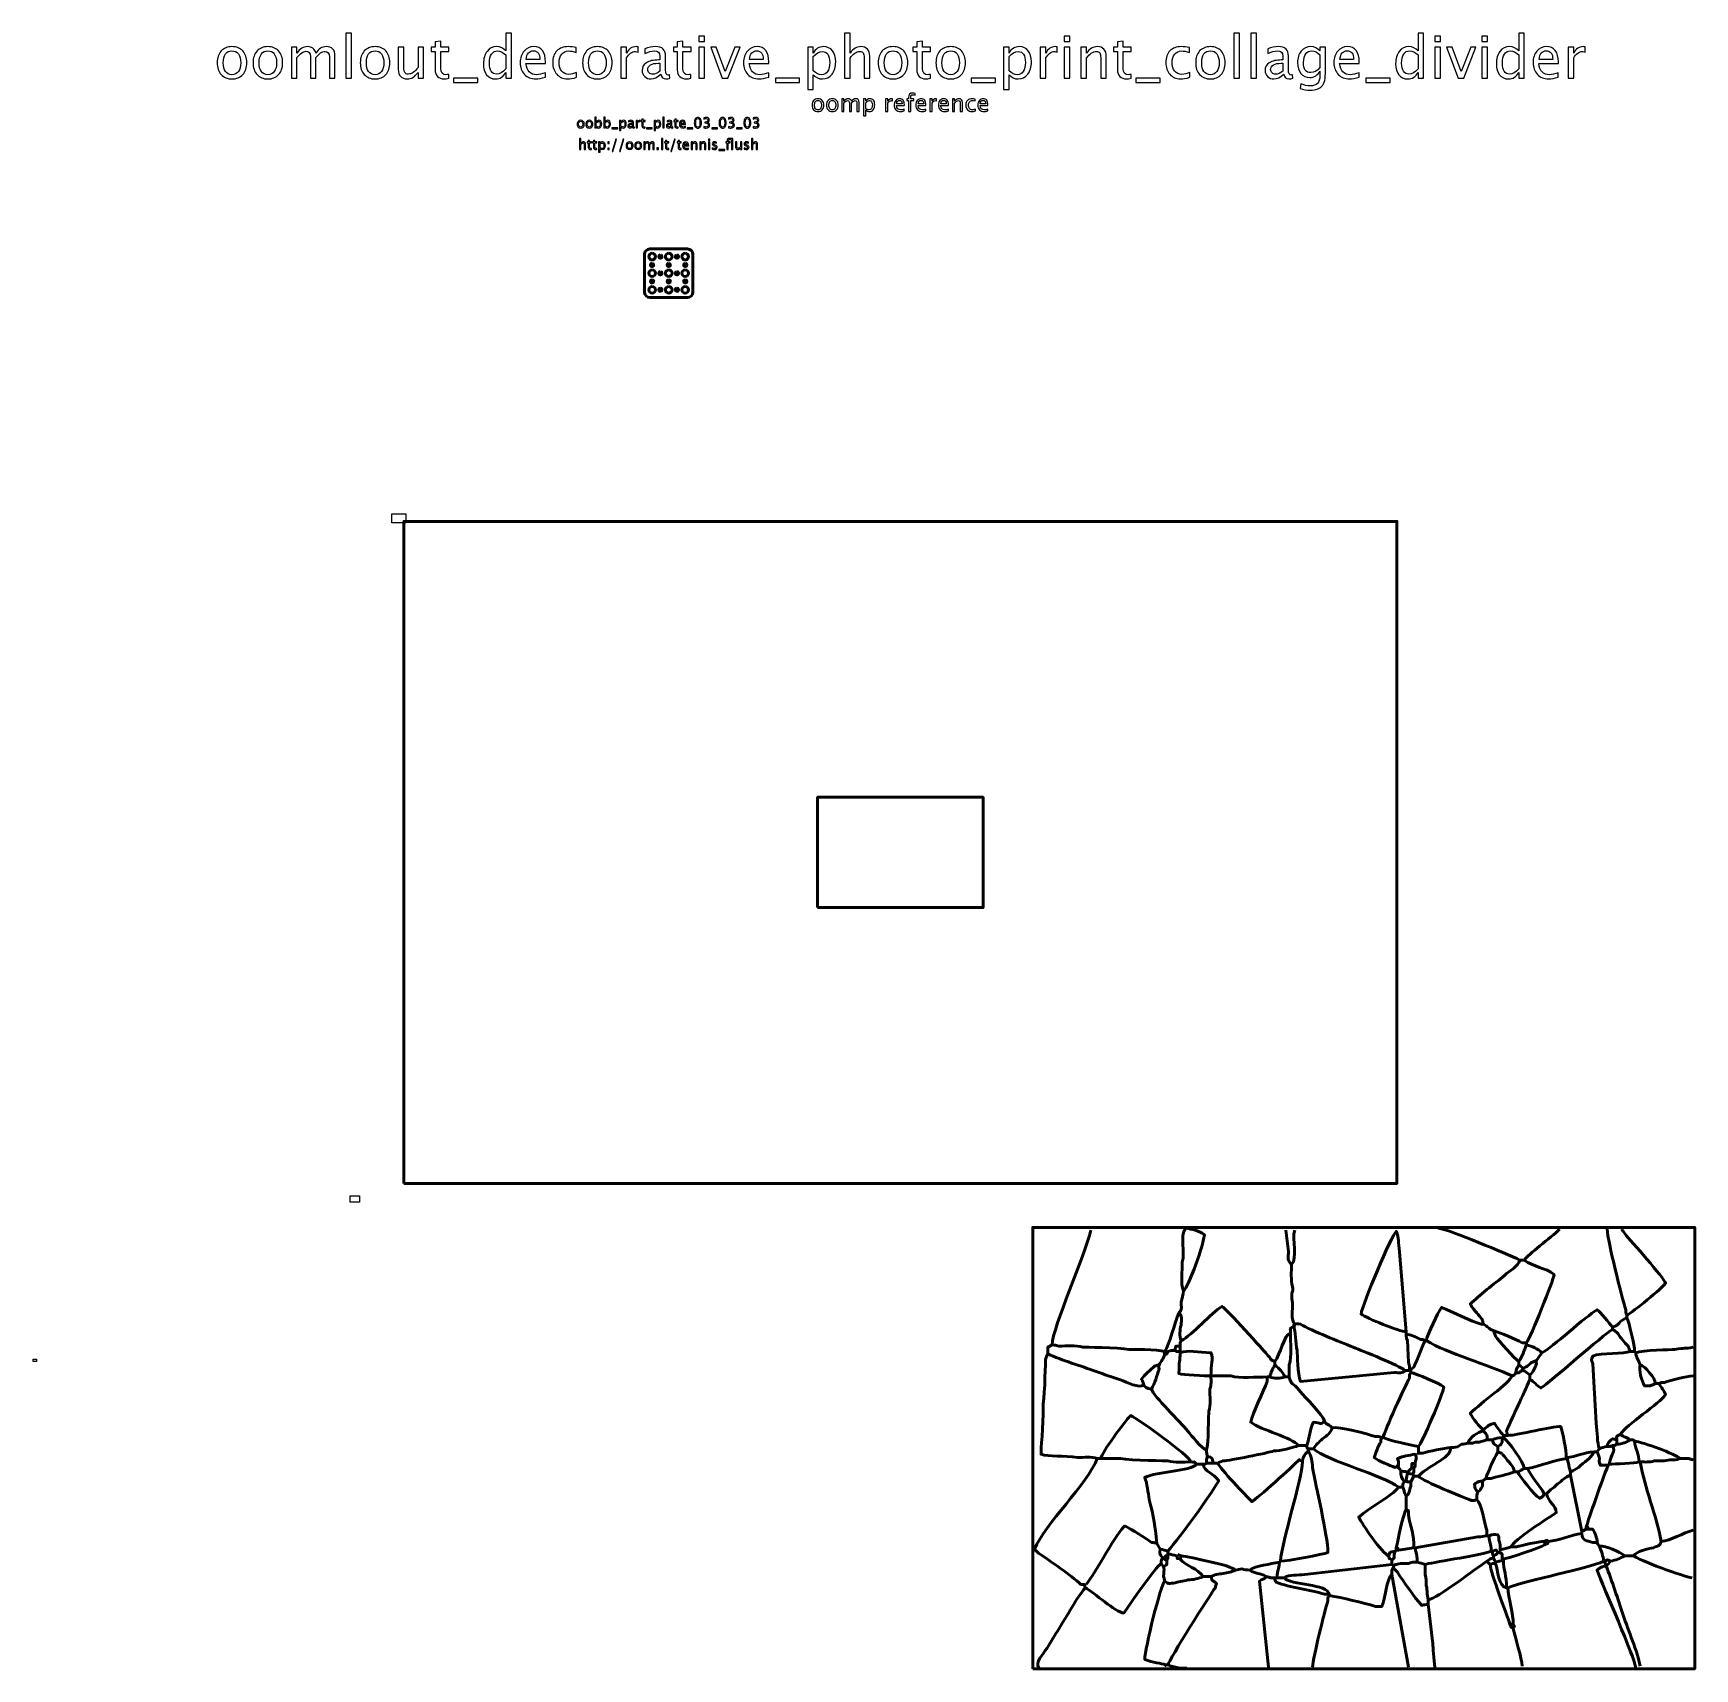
# Model space of a CAD drawing. Header units: centimetres. Extents: x -79 to 72, y -74 to 74.
import ezdxf

# ---------------------------------------------------------------- set-up
doc = ezdxf.new("R2010")
doc.units = ezdxf.units.CM
doc.header["$MEASUREMENT"] = 0
doc.header["$XCLIPFRAME"] = 0
doc.layers.add('Layer 1', color=7, linetype='Continuous')
picture_1 = doc.add_image_def('image1.jpg', size_in_pixel=(3706, 2470))
picture_2 = doc.add_image_def('image2.jpg', size_in_pixel=(1523, 1015))
picture_3 = doc.add_image_def('image3.jpg', size_in_pixel=(1523, 1015))

msp = doc.modelspace()

# ---------------------------------------------------------------- linework, layer by layer
at = {"layer": 'Layer 1', "lineweight": 53}
for points in [[(-45.00006, -30.00004), (44.99994, -30.00004), (44.99994, 29.99994), (-45.00006, 29.99994), (-45.00006, -30.00004)], [(-7.50005, -5.00001), (7.49995, -5.00001), (7.49995, 4.99999), (-7.50005, 4.99999), (-7.50005, -5.00001)], [(11.99994, -74.00004), (71.99994, -74.00004), (71.99994, -34.00006), (11.99994, -34.00006), (11.99994, -74.00004)]]:
    msp.add_lwpolyline(points, close=True, dxfattribs=at)
for centre, major_axis in [((-22.49999, 53.99999), (0, 0.30001)), ((-20.99999, 53.99999), (0, 0.30001)), ((-19.49999, 53.99999), (0, 0.30001)), ((-22.49999, 52.49999), (0, 0.30001)), ((-22.5, 53.25), (0, 0.15)), ((-21.75, 54), (0, 0.15)), ((-20.99999, 52.49999), (0, 0.30001)), ((-21, 53.25), (0, 0.15)), ((-20.25, 54), (0, 0.15)), ((-19.49999, 52.49999), (0, 0.30001)), ((-19.5, 53.25), (0, 0.15)), ((-22.49999, 50.99999), (0, 0.30001)), ((-22.5, 51.75), (0, 0.15)), ((-21.75, 52.5), (0, 0.15)), ((-20.99999, 50.99999), (0, 0.30001)), ((-21, 51.75), (0, 0.15)), ((-20.25, 52.5), (0, 0.15)), ((-19.49999, 50.99999), (0, 0.30001)), ((-19.5, 51.75), (0, 0.15)), ((-21.75, 51), (0, 0.15)), ((-20.25, 51), (0, 0.15))]:
    msp.add_ellipse(centre, major_axis=major_axis, ratio=1, dxfattribs=at)
at = {"layer": 'Layer 1'}
for points, knots in [([(-50.25666, 70.17044), (-50.25666, 70.17044), (-50.25666, 74.25032), (-50.25666, 74.25032), (-50.25666, 74.25032), (-50.25666, 74.25032), (-49.74866, 74.25032), (-49.74866, 74.25032), (-49.74866, 74.25032), (-49.74866, 74.25032), (-49.74866, 70.17044), (-49.74866, 70.17044), (-49.74866, 70.17044), (-49.74866, 70.17044), (-50.25666, 70.17044), (-50.25666, 70.17044)], [0, 0, 0, 0, 0.2, 0.2, 0.2, 0.2, 0.4, 0.4, 0.4, 0.4, 0.6, 0.6, 0.6, 0.6, 1, 1, 1, 1]), ([(-35.76279, 70.17044), (-35.76279, 70.17044), (-35.76279, 70.69696), (-35.76279, 70.69696), (-35.76279, 70.69696), (-35.97005, 70.30361), (-36.28226, 70.10694), (-36.69942, 70.10694), (-36.69942, 70.10694), (-37.03808, 70.10694), (-37.30443, 70.22953), (-37.49846, 70.47559), (-37.49846, 70.47559), (-37.69249, 70.72166), (-37.7895, 71.05768), (-37.7895, 71.48366), (-37.7895, 71.48366), (-37.7895, 71.94932), (-37.67926, 72.32415), (-37.45965, 72.60814), (-37.45965, 72.60814), (-37.23917, 72.89124), (-36.94989, 73.03323), (-36.59094, 73.03323), (-36.59094, 73.03323), (-36.25844, 73.03323), (-35.98151, 72.90623), (-35.76279, 72.65135), (-35.76279, 72.65135), (-35.76279, 72.65135), (-35.76279, 74.25032), (-35.76279, 74.25032), (-35.76279, 74.25032), (-35.76279, 74.25032), (-35.25479, 74.25032), (-35.25479, 74.25032), (-35.25479, 74.25032), (-35.25479, 74.25032), (-35.25479, 70.17044), (-35.25479, 70.17044), (-35.25479, 70.17044), (-35.25479, 70.17044), (-35.76279, 70.17044), (-35.76279, 70.17044)], [0, 0, 0, 0, 0.083333333, 0.083333333, 0.083333333, 0.083333333, 0.166666667, 0.166666667, 0.166666667, 0.166666667, 0.25, 0.25, 0.25, 0.25, 0.333333333, 0.333333333, 0.333333333, 0.333333333, 0.416666667, 0.416666667, 0.416666667, 0.416666667, 0.5, 0.5, 0.5, 0.5, 0.583333333, 0.583333333, 0.583333333, 0.583333333, 0.666666667, 0.666666667, 0.666666667, 0.666666667, 0.75, 0.75, 0.75, 0.75, 0.833333333, 0.833333333, 0.833333333, 0.833333333, 1, 1, 1, 1]), ([(-18.26149, 73.48832), (-18.26149, 73.48832), (-18.26149, 73.99632), (-18.26149, 73.99632), (-18.26149, 73.99632), (-18.26149, 73.99632), (-17.75349, 73.99632), (-17.75349, 73.99632), (-17.75349, 73.99632), (-17.75349, 73.99632), (-17.75349, 73.48832), (-17.75349, 73.48832), (-17.75349, 73.48832), (-17.75349, 73.48832), (-18.26149, 73.48832), (-18.26149, 73.48832)], [0, 0, 0, 0, 0.2, 0.2, 0.2, 0.2, 0.4, 0.4, 0.4, 0.4, 0.6, 0.6, 0.6, 0.6, 1, 1, 1, 1]), ([(-5.06937, 70.17044), (-5.06937, 70.17044), (-5.06937, 74.25032), (-5.06937, 74.25032), (-5.06937, 74.25032), (-5.06937, 74.25032), (-4.56137, 74.25032), (-4.56137, 74.25032), (-4.56137, 74.25032), (-4.56137, 74.25032), (-4.56137, 72.44498), (-4.56137, 72.44498), (-4.56137, 72.44498), (-4.29238, 72.83744), (-3.96253, 73.03323), (-3.57271, 73.03323), (-3.57271, 73.03323), (-3.32753, 73.03323), (-3.13262, 72.9565), (-2.98886, 72.80216), (-2.98886, 72.80216), (-2.8451, 72.64871), (-2.77278, 72.44145), (-2.77278, 72.18216), (-2.77278, 72.18216), (-2.77278, 72.18216), (-2.77278, 70.17044), (-2.77278, 70.17044), (-2.77278, 70.17044), (-2.77278, 70.17044), (-3.28079, 70.17044), (-3.28079, 70.17044), (-3.28079, 70.17044), (-3.28079, 70.17044), (-3.28079, 72.01635), (-3.28079, 72.01635), (-3.28079, 72.01635), (-3.28079, 72.22449), (-3.31165, 72.37266), (-3.37251, 72.46085), (-3.37251, 72.46085), (-3.43424, 72.54993), (-3.53567, 72.59402), (-3.67766, 72.59402), (-3.67766, 72.59402), (-3.98987, 72.59402), (-4.28444, 72.3903), (-4.56137, 71.98284), (-4.56137, 71.98284), (-4.56137, 71.98284), (-4.56137, 70.17044), (-4.56137, 70.17044), (-4.56137, 70.17044), (-4.56137, 70.17044), (-5.06937, 70.17044), (-5.06937, 70.17044)], [0, 0, 0, 0, 0.066666667, 0.066666667, 0.066666667, 0.066666667, 0.133333333, 0.133333333, 0.133333333, 0.133333333, 0.2, 0.2, 0.2, 0.2, 0.266666667, 0.266666667, 0.266666667, 0.266666667, 0.333333333, 0.333333333, 0.333333333, 0.333333333, 0.4, 0.4, 0.4, 0.4, 0.466666667, 0.466666667, 0.466666667, 0.466666667, 0.533333333, 0.533333333, 0.533333333, 0.533333333, 0.6, 0.6, 0.6, 0.6, 0.666666667, 0.666666667, 0.666666667, 0.666666667, 0.733333333, 0.733333333, 0.733333333, 0.733333333, 0.8, 0.8, 0.8, 0.8, 0.866666667, 0.866666667, 0.866666667, 0.866666667, 1, 1, 1, 1]), ([(14.83699, 73.48832), (14.83699, 73.48832), (14.83699, 73.99632), (14.83699, 73.99632), (14.83699, 73.99632), (14.83699, 73.99632), (15.34499, 73.99632), (15.34499, 73.99632), (15.34499, 73.99632), (15.34499, 73.99632), (15.34499, 73.48832), (15.34499, 73.48832), (15.34499, 73.48832), (15.34499, 73.48832), (14.83699, 73.48832), (14.83699, 73.48832)], [0, 0, 0, 0, 0.2, 0.2, 0.2, 0.2, 0.4, 0.4, 0.4, 0.4, 0.6, 0.6, 0.6, 0.6, 1, 1, 1, 1]), ([(30.23662, 70.17044), (30.23662, 70.17044), (30.23662, 74.25032), (30.23662, 74.25032), (30.23662, 74.25032), (30.23662, 74.25032), (30.74462, 74.25032), (30.74462, 74.25032), (30.74462, 74.25032), (30.74462, 74.25032), (30.74462, 70.17044), (30.74462, 70.17044), (30.74462, 70.17044), (30.74462, 70.17044), (30.23662, 70.17044), (30.23662, 70.17044)], [0, 0, 0, 0, 0.2, 0.2, 0.2, 0.2, 0.4, 0.4, 0.4, 0.4, 0.6, 0.6, 0.6, 0.6, 1, 1, 1, 1]), ([(31.76591, 70.17044), (31.76591, 70.17044), (31.76591, 74.25032), (31.76591, 74.25032), (31.76591, 74.25032), (31.76591, 74.25032), (32.27391, 74.25032), (32.27391, 74.25032), (32.27391, 74.25032), (32.27391, 74.25032), (32.27391, 70.17044), (32.27391, 70.17044), (32.27391, 70.17044), (32.27391, 70.17044), (31.76591, 70.17044), (31.76591, 70.17044)], [0, 0, 0, 0, 0.2, 0.2, 0.2, 0.2, 0.4, 0.4, 0.4, 0.4, 0.6, 0.6, 0.6, 0.6, 1, 1, 1, 1]), ([(46.91507, 70.17044), (46.91507, 70.17044), (46.91507, 70.69696), (46.91507, 70.69696), (46.91507, 70.69696), (46.70781, 70.30361), (46.3956, 70.10694), (45.97844, 70.10694), (45.97844, 70.10694), (45.63978, 70.10694), (45.37343, 70.22953), (45.1794, 70.47559), (45.1794, 70.47559), (44.98537, 70.72166), (44.88836, 71.05768), (44.88836, 71.48366), (44.88836, 71.48366), (44.88836, 71.94932), (44.9986, 72.32415), (45.21821, 72.60814), (45.21821, 72.60814), (45.43869, 72.89124), (45.72797, 73.03323), (46.08692, 73.03323), (46.08692, 73.03323), (46.41942, 73.03323), (46.69635, 72.90623), (46.91507, 72.65135), (46.91507, 72.65135), (46.91507, 72.65135), (46.91507, 74.25032), (46.91507, 74.25032), (46.91507, 74.25032), (46.91507, 74.25032), (47.42307, 74.25032), (47.42307, 74.25032), (47.42307, 74.25032), (47.42307, 74.25032), (47.42307, 70.17044), (47.42307, 70.17044), (47.42307, 70.17044), (47.42307, 70.17044), (46.91507, 70.17044), (46.91507, 70.17044)], [0, 0, 0, 0, 0.083333333, 0.083333333, 0.083333333, 0.083333333, 0.166666667, 0.166666667, 0.166666667, 0.166666667, 0.25, 0.25, 0.25, 0.25, 0.333333333, 0.333333333, 0.333333333, 0.333333333, 0.416666667, 0.416666667, 0.416666667, 0.416666667, 0.5, 0.5, 0.5, 0.5, 0.583333333, 0.583333333, 0.583333333, 0.583333333, 0.666666667, 0.666666667, 0.666666667, 0.666666667, 0.75, 0.75, 0.75, 0.75, 0.833333333, 0.833333333, 0.833333333, 0.833333333, 1, 1, 1, 1]), ([(48.44083, 73.48832), (48.44083, 73.48832), (48.44083, 73.99632), (48.44083, 73.99632), (48.44083, 73.99632), (48.44083, 73.99632), (48.94883, 73.99632), (48.94883, 73.99632), (48.94883, 73.99632), (48.94883, 73.99632), (48.94883, 73.48832), (48.94883, 73.48832), (48.94883, 73.48832), (48.94883, 73.48832), (48.44083, 73.48832), (48.44083, 73.48832)], [0, 0, 0, 0, 0.2, 0.2, 0.2, 0.2, 0.4, 0.4, 0.4, 0.4, 0.6, 0.6, 0.6, 0.6, 1, 1, 1, 1]), ([(52.70856, 73.48832), (52.70856, 73.48832), (52.70856, 73.99632), (52.70856, 73.99632), (52.70856, 73.99632), (52.70856, 73.99632), (53.21656, 73.99632), (53.21656, 73.99632), (53.21656, 73.99632), (53.21656, 73.99632), (53.21656, 73.48832), (53.21656, 73.48832), (53.21656, 73.48832), (53.21656, 73.48832), (52.70856, 73.48832), (52.70856, 73.48832)], [0, 0, 0, 0, 0.2, 0.2, 0.2, 0.2, 0.4, 0.4, 0.4, 0.4, 0.6, 0.6, 0.6, 0.6, 1, 1, 1, 1]), ([(56.04231, 70.17044), (56.04231, 70.17044), (56.04231, 70.69696), (56.04231, 70.69696), (56.04231, 70.69696), (55.83505, 70.30361), (55.52284, 70.10694), (55.10568, 70.10694), (55.10568, 70.10694), (54.76702, 70.10694), (54.50067, 70.22953), (54.30664, 70.47559), (54.30664, 70.47559), (54.11261, 70.72166), (54.0156, 71.05768), (54.0156, 71.48366), (54.0156, 71.48366), (54.0156, 71.94932), (54.12584, 72.32415), (54.34545, 72.60814), (54.34545, 72.60814), (54.56593, 72.89124), (54.85521, 73.03323), (55.21416, 73.03323), (55.21416, 73.03323), (55.54666, 73.03323), (55.82359, 72.90623), (56.04231, 72.65135), (56.04231, 72.65135), (56.04231, 72.65135), (56.04231, 74.25032), (56.04231, 74.25032), (56.04231, 74.25032), (56.04231, 74.25032), (56.55031, 74.25032), (56.55031, 74.25032), (56.55031, 74.25032), (56.55031, 74.25032), (56.55031, 70.17044), (56.55031, 70.17044), (56.55031, 70.17044), (56.55031, 70.17044), (56.04231, 70.17044), (56.04231, 70.17044)], [0, 0, 0, 0, 0.083333333, 0.083333333, 0.083333333, 0.083333333, 0.166666667, 0.166666667, 0.166666667, 0.166666667, 0.25, 0.25, 0.25, 0.25, 0.333333333, 0.333333333, 0.333333333, 0.333333333, 0.416666667, 0.416666667, 0.416666667, 0.416666667, 0.5, 0.5, 0.5, 0.5, 0.583333333, 0.583333333, 0.583333333, 0.583333333, 0.666666667, 0.666666667, 0.666666667, 0.666666667, 0.75, 0.75, 0.75, 0.75, 0.833333333, 0.833333333, 0.833333333, 0.833333333, 1, 1, 1, 1]), ([(-60.58248, 70.10694), (-60.99435, 70.10694), (-61.32067, 70.23835), (-61.56055, 70.50117), (-61.56055, 70.50117), (-61.80133, 70.76399), (-61.92127, 71.12118), (-61.92127, 71.57185), (-61.92127, 71.57185), (-61.92127, 72.02164), (-61.80133, 72.37795), (-61.56055, 72.63989), (-61.56055, 72.63989), (-61.32067, 72.90182), (-60.99435, 73.03323), (-60.58248, 73.03323), (-60.58248, 73.03323), (-60.17061, 73.03323), (-59.84429, 72.90182), (-59.6044, 72.63989), (-59.6044, 72.63989), (-59.36363, 72.37795), (-59.24368, 72.02164), (-59.24368, 71.57185), (-59.24368, 71.57185), (-59.24368, 71.12118), (-59.36363, 70.76399), (-59.6044, 70.50117), (-59.6044, 70.50117), (-59.84429, 70.23835), (-60.17061, 70.10694), (-60.58248, 70.10694)], [0, 0, 0, 0, 0.111111111, 0.111111111, 0.111111111, 0.111111111, 0.222222222, 0.222222222, 0.222222222, 0.222222222, 0.333333333, 0.333333333, 0.333333333, 0.333333333, 0.444444444, 0.444444444, 0.444444444, 0.444444444, 0.555555556, 0.555555556, 0.555555556, 0.555555556, 0.666666667, 0.666666667, 0.666666667, 0.666666667, 0.777777778, 0.777777778, 0.777777778, 0.777777778, 1, 1, 1, 1]), ([(-60.58336, 70.48794), (-60.332, 70.48794), (-60.13621, 70.58231), (-59.99687, 70.77193), (-59.99687, 70.77193), (-59.8584, 70.96066), (-59.78873, 71.22789), (-59.78873, 71.57185), (-59.78873, 71.57185), (-59.78873, 71.91493), (-59.8584, 72.18127), (-59.99687, 72.37001), (-59.99687, 72.37001), (-60.13621, 72.55787), (-60.332, 72.65223), (-60.58336, 72.65223), (-60.58336, 72.65223), (-60.8356, 72.65223), (-61.03139, 72.55787), (-61.16897, 72.37001), (-61.16897, 72.37001), (-61.30744, 72.18127), (-61.37623, 71.91493), (-61.37623, 71.57185), (-61.37623, 71.57185), (-61.37623, 71.22789), (-61.30744, 70.96066), (-61.16897, 70.77193), (-61.16897, 70.77193), (-61.03139, 70.58231), (-60.8356, 70.48794), (-60.58336, 70.48794)], [0, 0, 0, 0, 0.111111111, 0.111111111, 0.111111111, 0.111111111, 0.222222222, 0.222222222, 0.222222222, 0.222222222, 0.333333333, 0.333333333, 0.333333333, 0.333333333, 0.444444444, 0.444444444, 0.444444444, 0.444444444, 0.555555556, 0.555555556, 0.555555556, 0.555555556, 0.666666667, 0.666666667, 0.666666667, 0.666666667, 0.777777778, 0.777777778, 0.777777778, 0.777777778, 1, 1, 1, 1]), ([(-57.33163, 70.10694), (-57.7435, 70.10694), (-58.06982, 70.23835), (-58.3097, 70.50117), (-58.3097, 70.50117), (-58.55048, 70.76399), (-58.67042, 71.12118), (-58.67042, 71.57185), (-58.67042, 71.57185), (-58.67042, 72.02164), (-58.55048, 72.37795), (-58.3097, 72.63989), (-58.3097, 72.63989), (-58.06982, 72.90182), (-57.7435, 73.03323), (-57.33163, 73.03323), (-57.33163, 73.03323), (-56.91976, 73.03323), (-56.59344, 72.90182), (-56.35355, 72.63989), (-56.35355, 72.63989), (-56.11278, 72.37795), (-55.99283, 72.02164), (-55.99283, 71.57185), (-55.99283, 71.57185), (-55.99283, 71.12118), (-56.11278, 70.76399), (-56.35355, 70.50117), (-56.35355, 70.50117), (-56.59344, 70.23835), (-56.91976, 70.10694), (-57.33163, 70.10694)], [0, 0, 0, 0, 0.111111111, 0.111111111, 0.111111111, 0.111111111, 0.222222222, 0.222222222, 0.222222222, 0.222222222, 0.333333333, 0.333333333, 0.333333333, 0.333333333, 0.444444444, 0.444444444, 0.444444444, 0.444444444, 0.555555556, 0.555555556, 0.555555556, 0.555555556, 0.666666667, 0.666666667, 0.666666667, 0.666666667, 0.777777778, 0.777777778, 0.777777778, 0.777777778, 1, 1, 1, 1]), ([(-57.33251, 70.48794), (-57.08115, 70.48794), (-56.88536, 70.58231), (-56.74602, 70.77193), (-56.74602, 70.77193), (-56.60755, 70.96066), (-56.53788, 71.22789), (-56.53788, 71.57185), (-56.53788, 71.57185), (-56.53788, 71.91493), (-56.60755, 72.18127), (-56.74602, 72.37001), (-56.74602, 72.37001), (-56.88536, 72.55787), (-57.08115, 72.65223), (-57.33251, 72.65223), (-57.33251, 72.65223), (-57.58475, 72.65223), (-57.78054, 72.55787), (-57.91812, 72.37001), (-57.91812, 72.37001), (-58.05659, 72.18127), (-58.12538, 71.91493), (-58.12538, 71.57185), (-58.12538, 71.57185), (-58.12538, 71.22789), (-58.05659, 70.96066), (-57.91812, 70.77193), (-57.91812, 70.77193), (-57.78054, 70.58231), (-57.58475, 70.48794), (-57.33251, 70.48794)], [0, 0, 0, 0, 0.111111111, 0.111111111, 0.111111111, 0.111111111, 0.222222222, 0.222222222, 0.222222222, 0.222222222, 0.333333333, 0.333333333, 0.333333333, 0.333333333, 0.444444444, 0.444444444, 0.444444444, 0.444444444, 0.555555556, 0.555555556, 0.555555556, 0.555555556, 0.666666667, 0.666666667, 0.666666667, 0.666666667, 0.777777778, 0.777777778, 0.777777778, 0.777777778, 1, 1, 1, 1]), ([(-55.19732, 70.17044), (-55.19732, 70.17044), (-55.19732, 72.97503), (-55.19732, 72.97503), (-55.19732, 72.97503), (-55.19732, 72.97503), (-54.68932, 72.97503), (-54.68932, 72.97503), (-54.68932, 72.97503), (-54.68932, 72.97503), (-54.68932, 72.44498), (-54.68932, 72.44498), (-54.68932, 72.44498), (-54.44149, 72.83744), (-54.12399, 73.03323), (-53.73505, 73.03323), (-53.73505, 73.03323), (-53.36023, 73.03323), (-53.10535, 72.83744), (-52.96953, 72.44498), (-52.96953, 72.44498), (-52.72876, 72.84097), (-52.41478, 73.03853), (-52.02937, 73.03853), (-52.02937, 73.03853), (-51.78331, 73.03853), (-51.59193, 72.96621), (-51.45523, 72.82068), (-51.45523, 72.82068), (-51.31853, 72.67516), (-51.24973, 72.47143), (-51.24973, 72.2095), (-51.24973, 72.2095), (-51.24973, 72.2095), (-51.24973, 70.17044), (-51.24973, 70.17044), (-51.24973, 70.17044), (-51.24973, 70.17044), (-51.75773, 70.17044), (-51.75773, 70.17044), (-51.75773, 70.17044), (-51.75773, 70.17044), (-51.75773, 72.12571), (-51.75773, 72.12571), (-51.75773, 72.12571), (-51.75773, 72.44498), (-51.88473, 72.60461), (-52.13873, 72.60461), (-52.13873, 72.60461), (-52.40244, 72.60461), (-52.67937, 72.41852), (-52.96953, 72.04546), (-52.96953, 72.04546), (-52.96953, 72.04546), (-52.96953, 70.17044), (-52.96953, 70.17044), (-52.96953, 70.17044), (-52.96953, 70.17044), (-53.47753, 70.17044), (-53.47753, 70.17044), (-53.47753, 70.17044), (-53.47753, 70.17044), (-53.47753, 72.12748), (-53.47753, 72.12748), (-53.47753, 72.12748), (-53.47753, 72.44939), (-53.60629, 72.6099), (-53.8647, 72.6099), (-53.8647, 72.6099), (-54.12135, 72.6099), (-54.39651, 72.42293), (-54.68932, 72.0481), (-54.68932, 72.0481), (-54.68932, 72.0481), (-54.68932, 70.17044), (-54.68932, 70.17044), (-54.68932, 70.17044), (-54.68932, 70.17044), (-55.19732, 70.17044), (-55.19732, 70.17044)], [0, 0, 0, 0, 0.047619048, 0.047619048, 0.047619048, 0.047619048, 0.095238095, 0.095238095, 0.095238095, 0.095238095, 0.142857143, 0.142857143, 0.142857143, 0.142857143, 0.19047619, 0.19047619, 0.19047619, 0.19047619, 0.238095238, 0.238095238, 0.238095238, 0.238095238, 0.285714286, 0.285714286, 0.285714286, 0.285714286, 0.333333333, 0.333333333, 0.333333333, 0.333333333, 0.380952381, 0.380952381, 0.380952381, 0.380952381, 0.428571429, 0.428571429, 0.428571429, 0.428571429, 0.476190476, 0.476190476, 0.476190476, 0.476190476, 0.523809524, 0.523809524, 0.523809524, 0.523809524, 0.571428571, 0.571428571, 0.571428571, 0.571428571, 0.619047619, 0.619047619, 0.619047619, 0.619047619, 0.666666667, 0.666666667, 0.666666667, 0.666666667, 0.714285714, 0.714285714, 0.714285714, 0.714285714, 0.761904762, 0.761904762, 0.761904762, 0.761904762, 0.80952381, 0.80952381, 0.80952381, 0.80952381, 0.857142857, 0.857142857, 0.857142857, 0.857142857, 0.904761905, 0.904761905, 0.904761905, 0.904761905, 1, 1, 1, 1]), ([(-47.61083, 70.10694), (-48.0227, 70.10694), (-48.34902, 70.23835), (-48.5889, 70.50117), (-48.5889, 70.50117), (-48.82968, 70.76399), (-48.94962, 71.12118), (-48.94962, 71.57185), (-48.94962, 71.57185), (-48.94962, 72.02164), (-48.82968, 72.37795), (-48.5889, 72.63989), (-48.5889, 72.63989), (-48.34902, 72.90182), (-48.0227, 73.03323), (-47.61083, 73.03323), (-47.61083, 73.03323), (-47.19896, 73.03323), (-46.87264, 72.90182), (-46.63275, 72.63989), (-46.63275, 72.63989), (-46.39198, 72.37795), (-46.27203, 72.02164), (-46.27203, 71.57185), (-46.27203, 71.57185), (-46.27203, 71.12118), (-46.39198, 70.76399), (-46.63275, 70.50117), (-46.63275, 70.50117), (-46.87264, 70.23835), (-47.19896, 70.10694), (-47.61083, 70.10694)], [0, 0, 0, 0, 0.111111111, 0.111111111, 0.111111111, 0.111111111, 0.222222222, 0.222222222, 0.222222222, 0.222222222, 0.333333333, 0.333333333, 0.333333333, 0.333333333, 0.444444444, 0.444444444, 0.444444444, 0.444444444, 0.555555556, 0.555555556, 0.555555556, 0.555555556, 0.666666667, 0.666666667, 0.666666667, 0.666666667, 0.777777778, 0.777777778, 0.777777778, 0.777777778, 1, 1, 1, 1]), ([(-47.61171, 70.48794), (-47.36035, 70.48794), (-47.16456, 70.58231), (-47.02522, 70.77193), (-47.02522, 70.77193), (-46.88675, 70.96066), (-46.81708, 71.22789), (-46.81708, 71.57185), (-46.81708, 71.57185), (-46.81708, 71.91493), (-46.88675, 72.18127), (-47.02522, 72.37001), (-47.02522, 72.37001), (-47.16456, 72.55787), (-47.36035, 72.65223), (-47.61171, 72.65223), (-47.61171, 72.65223), (-47.86395, 72.65223), (-48.05974, 72.55787), (-48.19732, 72.37001), (-48.19732, 72.37001), (-48.33579, 72.18127), (-48.40458, 71.91493), (-48.40458, 71.57185), (-48.40458, 71.57185), (-48.40458, 71.22789), (-48.33579, 70.96066), (-48.19732, 70.77193), (-48.19732, 70.77193), (-48.05974, 70.58231), (-47.86395, 70.48794), (-47.61171, 70.48794)], [0, 0, 0, 0, 0.111111111, 0.111111111, 0.111111111, 0.111111111, 0.222222222, 0.222222222, 0.222222222, 0.222222222, 0.333333333, 0.333333333, 0.333333333, 0.333333333, 0.444444444, 0.444444444, 0.444444444, 0.444444444, 0.555555556, 0.555555556, 0.555555556, 0.555555556, 0.666666667, 0.666666667, 0.666666667, 0.666666667, 0.777777778, 0.777777778, 0.777777778, 0.777777778, 1, 1, 1, 1]), ([(-43.71969, 70.17044), (-43.71969, 70.17044), (-43.71969, 70.69784), (-43.71969, 70.69784), (-43.71969, 70.69784), (-43.99044, 70.30361), (-44.31941, 70.10694), (-44.7057, 70.10694), (-44.7057, 70.10694), (-44.95088, 70.10694), (-45.14579, 70.18367), (-45.29043, 70.33801), (-45.29043, 70.33801), (-45.43595, 70.49235), (-45.50827, 70.69961), (-45.50827, 70.96154), (-45.50827, 70.96154), (-45.50827, 70.96154), (-45.50827, 72.97503), (-45.50827, 72.97503), (-45.50827, 72.97503), (-45.50827, 72.97503), (-45.00027, 72.97503), (-45.00027, 72.97503), (-45.00027, 72.97503), (-45.00027, 72.97503), (-45.00027, 71.12735), (-45.00027, 71.12735), (-45.00027, 71.12735), (-45.00027, 70.91657), (-44.9694, 70.76752), (-44.90855, 70.67932), (-44.90855, 70.67932), (-44.84681, 70.59025), (-44.74451, 70.54615), (-44.60075, 70.54615), (-44.60075, 70.54615), (-44.2903, 70.54615), (-43.99573, 70.74988), (-43.71969, 71.15822), (-43.71969, 71.15822), (-43.71969, 71.15822), (-43.71969, 72.97503), (-43.71969, 72.97503), (-43.71969, 72.97503), (-43.71969, 72.97503), (-43.21168, 72.97503), (-43.21168, 72.97503), (-43.21168, 72.97503), (-43.21168, 72.97503), (-43.21168, 70.17044), (-43.21168, 70.17044), (-43.21168, 70.17044), (-43.21168, 70.17044), (-43.71969, 70.17044), (-43.71969, 70.17044)], [0, 0, 0, 0, 0.066666667, 0.066666667, 0.066666667, 0.066666667, 0.133333333, 0.133333333, 0.133333333, 0.133333333, 0.2, 0.2, 0.2, 0.2, 0.266666667, 0.266666667, 0.266666667, 0.266666667, 0.333333333, 0.333333333, 0.333333333, 0.333333333, 0.4, 0.4, 0.4, 0.4, 0.466666667, 0.466666667, 0.466666667, 0.466666667, 0.533333333, 0.533333333, 0.533333333, 0.533333333, 0.6, 0.6, 0.6, 0.6, 0.666666667, 0.666666667, 0.666666667, 0.666666667, 0.733333333, 0.733333333, 0.733333333, 0.733333333, 0.8, 0.8, 0.8, 0.8, 0.866666667, 0.866666667, 0.866666667, 0.866666667, 1, 1, 1, 1]), ([(-40.93803, 70.17132), (-41.09502, 70.12811), (-41.23172, 70.10694), (-41.34726, 70.10694), (-41.34726, 70.10694), (-41.60655, 70.10694), (-41.80851, 70.18102), (-41.95315, 70.32919), (-41.95315, 70.32919), (-42.09867, 70.47736), (-42.17099, 70.68285), (-42.17099, 70.94655), (-42.17099, 70.94655), (-42.17099, 70.94655), (-42.17099, 72.59402), (-42.17099, 72.59402), (-42.17099, 72.59402), (-42.17099, 72.59402), (-42.52201, 72.59402), (-42.52201, 72.59402), (-42.52201, 72.59402), (-42.52201, 72.59402), (-42.52201, 72.97503), (-42.52201, 72.97503), (-42.52201, 72.97503), (-42.52201, 72.97503), (-42.17099, 72.97503), (-42.17099, 72.97503), (-42.17099, 72.97503), (-42.17099, 72.97503), (-42.17099, 73.48214), (-42.17099, 73.48214), (-42.17099, 73.48214), (-42.17099, 73.48214), (-41.66299, 73.53065), (-41.66299, 73.53065), (-41.66299, 73.53065), (-41.66299, 73.53065), (-41.66299, 72.97503), (-41.66299, 72.97503), (-41.66299, 72.97503), (-41.66299, 72.97503), (-40.92745, 72.97503), (-40.92745, 72.97503), (-40.92745, 72.97503), (-40.92745, 72.97503), (-40.92745, 72.59402), (-40.92745, 72.59402), (-40.92745, 72.59402), (-40.92745, 72.59402), (-41.66299, 72.59402), (-41.66299, 72.59402), (-41.66299, 72.59402), (-41.66299, 72.59402), (-41.66299, 71.03827), (-41.66299, 71.03827), (-41.66299, 71.03827), (-41.66299, 70.67138), (-41.50336, 70.48794), (-41.18498, 70.48794), (-41.18498, 70.48794), (-41.11707, 70.48794), (-41.03505, 70.49941), (-40.93803, 70.52145), (-40.93803, 70.52145), (-40.93803, 70.52145), (-40.93803, 70.17132), (-40.93803, 70.17132)], [0, 0, 0, 0, 0.055555556, 0.055555556, 0.055555556, 0.055555556, 0.111111111, 0.111111111, 0.111111111, 0.111111111, 0.166666667, 0.166666667, 0.166666667, 0.166666667, 0.222222222, 0.222222222, 0.222222222, 0.222222222, 0.277777778, 0.277777778, 0.277777778, 0.277777778, 0.333333333, 0.333333333, 0.333333333, 0.333333333, 0.388888889, 0.388888889, 0.388888889, 0.388888889, 0.444444444, 0.444444444, 0.444444444, 0.444444444, 0.5, 0.5, 0.5, 0.5, 0.555555556, 0.555555556, 0.555555556, 0.555555556, 0.611111111, 0.611111111, 0.611111111, 0.611111111, 0.666666667, 0.666666667, 0.666666667, 0.666666667, 0.722222222, 0.722222222, 0.722222222, 0.722222222, 0.777777778, 0.777777778, 0.777777778, 0.777777778, 0.833333333, 0.833333333, 0.833333333, 0.833333333, 0.888888889, 0.888888889, 0.888888889, 0.888888889, 1, 1, 1, 1]), ([(-35.76279, 72.30386), (-36.02649, 72.53582), (-36.27608, 72.65223), (-36.51244, 72.65223), (-36.51244, 72.65223), (-36.74528, 72.65223), (-36.92519, 72.55522), (-37.05308, 72.36031), (-37.05308, 72.36031), (-37.18096, 72.16628), (-37.24446, 71.89111), (-37.24446, 71.53481), (-37.24446, 71.53481), (-37.24446, 70.87952), (-37.0275, 70.55144), (-36.5927, 70.55144), (-36.5927, 70.55144), (-36.31048, 70.55144), (-36.03355, 70.70578), (-35.76279, 71.01358), (-35.76279, 71.01358), (-35.76279, 71.01358), (-35.76279, 72.30386), (-35.76279, 72.30386)], [0, 0, 0, 0, 0.142857143, 0.142857143, 0.142857143, 0.142857143, 0.285714286, 0.285714286, 0.285714286, 0.285714286, 0.428571429, 0.428571429, 0.428571429, 0.428571429, 0.571428571, 0.571428571, 0.571428571, 0.571428571, 0.714285714, 0.714285714, 0.714285714, 0.714285714, 1, 1, 1, 1]), ([(-32.17857, 70.2604), (-32.51988, 70.15809), (-32.81181, 70.10694), (-33.05522, 70.10694), (-33.05522, 70.10694), (-33.47062, 70.10694), (-33.8084, 70.24452), (-34.06858, 70.51881), (-34.06858, 70.51881), (-34.32875, 70.79309), (-34.45928, 71.14852), (-34.45928, 71.58596), (-34.45928, 71.58596), (-34.45928, 72.01018), (-34.34463, 72.35855), (-34.11444, 72.63107), (-34.11444, 72.63107), (-33.88425, 72.90271), (-33.58968, 73.03853), (-33.23073, 73.03853), (-33.23073, 73.03853), (-32.89118, 73.03853), (-32.62836, 72.9177), (-32.44315, 72.67605), (-32.44315, 72.67605), (-32.25795, 72.43439), (-32.16534, 72.0922), (-32.16534, 71.64858), (-32.16534, 71.64858), (-32.16534, 71.64858), (-32.16799, 71.49336), (-32.16799, 71.49336), (-32.16799, 71.49336), (-32.16799, 71.49336), (-33.9407, 71.49336), (-33.9407, 71.49336), (-33.9407, 71.49336), (-33.86661, 70.82308), (-33.53941, 70.48794), (-32.95997, 70.48794), (-32.95997, 70.48794), (-32.74742, 70.48794), (-32.48725, 70.54791), (-32.17857, 70.66786), (-32.17857, 70.66786), (-32.17857, 70.66786), (-32.17857, 70.2604), (-32.17857, 70.2604)], [0, 0, 0, 0, 0.076923077, 0.076923077, 0.076923077, 0.076923077, 0.153846154, 0.153846154, 0.153846154, 0.153846154, 0.230769231, 0.230769231, 0.230769231, 0.230769231, 0.307692308, 0.307692308, 0.307692308, 0.307692308, 0.384615385, 0.384615385, 0.384615385, 0.384615385, 0.461538462, 0.461538462, 0.461538462, 0.461538462, 0.538461538, 0.538461538, 0.538461538, 0.538461538, 0.615384615, 0.615384615, 0.615384615, 0.615384615, 0.692307692, 0.692307692, 0.692307692, 0.692307692, 0.769230769, 0.769230769, 0.769230769, 0.769230769, 0.846153846, 0.846153846, 0.846153846, 0.846153846, 1, 1, 1, 1]), ([(-33.91424, 71.87436), (-33.91424, 71.87436), (-32.67599, 71.87436), (-32.67599, 71.87436), (-32.67599, 71.87436), (-32.67599, 72.39647), (-32.8709, 72.65752), (-33.25983, 72.65752), (-33.25983, 72.65752), (-33.65142, 72.65752), (-33.86926, 72.39647), (-33.91424, 71.87436)], [0, 0, 0, 0, 0.25, 0.25, 0.25, 0.25, 0.5, 0.5, 0.5, 0.5, 1, 1, 1, 1]), ([(-29.34136, 70.25511), (-29.67032, 70.15633), (-29.95431, 70.10694), (-30.19331, 70.10694), (-30.19331, 70.10694), (-30.57255, 70.10694), (-30.88652, 70.24717), (-31.13611, 70.52675), (-31.13611, 70.52675), (-31.3857, 70.8072), (-31.51094, 71.16086), (-31.51094, 71.58684), (-31.51094, 71.58684), (-31.51094, 72.04193), (-31.38747, 72.39735), (-31.14052, 72.65135), (-31.14052, 72.65135), (-30.89358, 72.90623), (-30.54874, 73.03323), (-30.106, 73.03323), (-30.106, 73.03323), (-29.88816, 73.03323), (-29.64298, 73.00325), (-29.37311, 72.94328), (-29.37311, 72.94328), (-29.37311, 72.94328), (-29.37311, 72.51465), (-29.37311, 72.51465), (-29.37311, 72.51465), (-29.65974, 72.59932), (-29.89345, 72.64165), (-30.07337, 72.64165), (-30.07337, 72.64165), (-30.33443, 72.64165), (-30.54345, 72.54375), (-30.69955, 72.34884), (-30.69955, 72.34884), (-30.85565, 72.15393), (-30.93415, 71.89376), (-30.93415, 71.5692), (-30.93415, 71.5692), (-30.93415, 71.25435), (-30.85301, 71.00035), (-30.69161, 70.80544), (-30.69161, 70.80544), (-30.53022, 70.61141), (-30.31943, 70.5144), (-30.05749, 70.5144), (-30.05749, 70.5144), (-29.82554, 70.5144), (-29.58742, 70.57437), (-29.34136, 70.69432), (-29.34136, 70.69432), (-29.34136, 70.69432), (-29.34136, 70.25511), (-29.34136, 70.25511)], [0, 0, 0, 0, 0.066666667, 0.066666667, 0.066666667, 0.066666667, 0.133333333, 0.133333333, 0.133333333, 0.133333333, 0.2, 0.2, 0.2, 0.2, 0.266666667, 0.266666667, 0.266666667, 0.266666667, 0.333333333, 0.333333333, 0.333333333, 0.333333333, 0.4, 0.4, 0.4, 0.4, 0.466666667, 0.466666667, 0.466666667, 0.466666667, 0.533333333, 0.533333333, 0.533333333, 0.533333333, 0.6, 0.6, 0.6, 0.6, 0.666666667, 0.666666667, 0.666666667, 0.666666667, 0.733333333, 0.733333333, 0.733333333, 0.733333333, 0.8, 0.8, 0.8, 0.8, 0.866666667, 0.866666667, 0.866666667, 0.866666667, 1, 1, 1, 1]), ([(-27.46193, 70.10694), (-27.8738, 70.10694), (-28.20012, 70.23835), (-28.44, 70.50117), (-28.44, 70.50117), (-28.68078, 70.76399), (-28.80072, 71.12118), (-28.80072, 71.57185), (-28.80072, 71.57185), (-28.80072, 72.02164), (-28.68078, 72.37795), (-28.44, 72.63989), (-28.44, 72.63989), (-28.20012, 72.90182), (-27.8738, 73.03323), (-27.46193, 73.03323), (-27.46193, 73.03323), (-27.05006, 73.03323), (-26.72374, 72.90182), (-26.48385, 72.63989), (-26.48385, 72.63989), (-26.24308, 72.37795), (-26.12313, 72.02164), (-26.12313, 71.57185), (-26.12313, 71.57185), (-26.12313, 71.12118), (-26.24308, 70.76399), (-26.48385, 70.50117), (-26.48385, 70.50117), (-26.72374, 70.23835), (-27.05006, 70.10694), (-27.46193, 70.10694)], [0, 0, 0, 0, 0.111111111, 0.111111111, 0.111111111, 0.111111111, 0.222222222, 0.222222222, 0.222222222, 0.222222222, 0.333333333, 0.333333333, 0.333333333, 0.333333333, 0.444444444, 0.444444444, 0.444444444, 0.444444444, 0.555555556, 0.555555556, 0.555555556, 0.555555556, 0.666666667, 0.666666667, 0.666666667, 0.666666667, 0.777777778, 0.777777778, 0.777777778, 0.777777778, 1, 1, 1, 1]), ([(-27.46281, 70.48794), (-27.21145, 70.48794), (-27.01566, 70.58231), (-26.87632, 70.77193), (-26.87632, 70.77193), (-26.73785, 70.96066), (-26.66818, 71.22789), (-26.66818, 71.57185), (-26.66818, 71.57185), (-26.66818, 71.91493), (-26.73785, 72.18127), (-26.87632, 72.37001), (-26.87632, 72.37001), (-27.01566, 72.55787), (-27.21145, 72.65223), (-27.46281, 72.65223), (-27.46281, 72.65223), (-27.71505, 72.65223), (-27.91084, 72.55787), (-28.04842, 72.37001), (-28.04842, 72.37001), (-28.18689, 72.18127), (-28.25568, 71.91493), (-28.25568, 71.57185), (-28.25568, 71.57185), (-28.25568, 71.22789), (-28.18689, 70.96066), (-28.04842, 70.77193), (-28.04842, 70.77193), (-27.91084, 70.58231), (-27.71505, 70.48794), (-27.46281, 70.48794)], [0, 0, 0, 0, 0.111111111, 0.111111111, 0.111111111, 0.111111111, 0.222222222, 0.222222222, 0.222222222, 0.222222222, 0.333333333, 0.333333333, 0.333333333, 0.333333333, 0.444444444, 0.444444444, 0.444444444, 0.444444444, 0.555555556, 0.555555556, 0.555555556, 0.555555556, 0.666666667, 0.666666667, 0.666666667, 0.666666667, 0.777777778, 0.777777778, 0.777777778, 0.777777778, 1, 1, 1, 1]), ([(-25.32762, 70.17044), (-25.32762, 70.17044), (-25.32762, 72.97503), (-25.32762, 72.97503), (-25.32762, 72.97503), (-25.32762, 72.97503), (-24.81962, 72.97503), (-24.81962, 72.97503), (-24.81962, 72.97503), (-24.81962, 72.97503), (-24.81962, 72.44498), (-24.81962, 72.44498), (-24.81962, 72.44498), (-24.61765, 72.83744), (-24.32485, 73.03323), (-23.94032, 73.03323), (-23.94032, 73.03323), (-23.88829, 73.03323), (-23.8336, 73.02882), (-23.77716, 73.02), (-23.77716, 73.02), (-23.77716, 73.02), (-23.77716, 72.54464), (-23.77716, 72.54464), (-23.77716, 72.54464), (-23.86535, 72.57374), (-23.94297, 72.58873), (-24.00999, 72.58873), (-24.00999, 72.58873), (-24.33279, 72.58873), (-24.60266, 72.39823), (-24.81962, 72.01635), (-24.81962, 72.01635), (-24.81962, 72.01635), (-24.81962, 70.17044), (-24.81962, 70.17044), (-24.81962, 70.17044), (-24.81962, 70.17044), (-25.32762, 70.17044), (-25.32762, 70.17044)], [0, 0, 0, 0, 0.090909091, 0.090909091, 0.090909091, 0.090909091, 0.181818182, 0.181818182, 0.181818182, 0.181818182, 0.272727273, 0.272727273, 0.272727273, 0.272727273, 0.363636364, 0.363636364, 0.363636364, 0.363636364, 0.454545455, 0.454545455, 0.454545455, 0.454545455, 0.545454545, 0.545454545, 0.545454545, 0.545454545, 0.636363636, 0.636363636, 0.636363636, 0.636363636, 0.727272727, 0.727272727, 0.727272727, 0.727272727, 0.818181818, 0.818181818, 0.818181818, 0.818181818, 1, 1, 1, 1]), ([(-21.71694, 70.52763), (-22.02209, 70.24717), (-22.31578, 70.10694), (-22.598, 70.10694), (-22.598, 70.10694), (-22.82996, 70.10694), (-23.0231, 70.17926), (-23.17568, 70.32478), (-23.17568, 70.32478), (-23.32914, 70.4703), (-23.40587, 70.65375), (-23.40587, 70.87511), (-23.40587, 70.87511), (-23.40587, 71.18115), (-23.2771, 71.41663), (-23.01957, 71.58067), (-23.01957, 71.58067), (-22.76205, 71.74471), (-22.39251, 71.82673), (-21.91097, 71.82673), (-21.91097, 71.82673), (-21.91097, 71.82673), (-21.79191, 71.82673), (-21.79191, 71.82673), (-21.79191, 71.82673), (-21.79191, 71.82673), (-21.79191, 72.16452), (-21.79191, 72.16452), (-21.79191, 72.16452), (-21.79191, 72.48996), (-21.96124, 72.65223), (-22.30079, 72.65223), (-22.30079, 72.65223), (-22.56361, 72.65223), (-22.85112, 72.56933), (-23.16245, 72.40352), (-23.16245, 72.40352), (-23.16245, 72.40352), (-23.16245, 72.82157), (-23.16245, 72.82157), (-23.16245, 72.82157), (-22.82026, 72.96268), (-22.49746, 73.03323), (-22.19496, 73.03323), (-22.19496, 73.03323), (-21.88363, 73.03323), (-21.65344, 72.96268), (-21.50616, 72.82068), (-21.50616, 72.82068), (-21.35799, 72.67869), (-21.28391, 72.45997), (-21.28391, 72.16452), (-21.28391, 72.16452), (-21.28391, 72.16452), (-21.28391, 70.89716), (-21.28391, 70.89716), (-21.28391, 70.89716), (-21.28391, 70.607), (-21.19483, 70.46148), (-21.0158, 70.46148), (-21.0158, 70.46148), (-20.99375, 70.46148), (-20.96112, 70.46501), (-20.9179, 70.47207), (-20.9179, 70.47207), (-20.9179, 70.47207), (-20.88174, 70.18984), (-20.88174, 70.18984), (-20.88174, 70.18984), (-20.99727, 70.13428), (-21.12427, 70.10694), (-21.26362, 70.10694), (-21.26362, 70.10694), (-21.50087, 70.10694), (-21.65168, 70.24717), (-21.71694, 70.52763)], [0, 0, 0, 0, 0.05, 0.05, 0.05, 0.05, 0.1, 0.1, 0.1, 0.1, 0.15, 0.15, 0.15, 0.15, 0.2, 0.2, 0.2, 0.2, 0.25, 0.25, 0.25, 0.25, 0.3, 0.3, 0.3, 0.3, 0.35, 0.35, 0.35, 0.35, 0.4, 0.4, 0.4, 0.4, 0.45, 0.45, 0.45, 0.45, 0.5, 0.5, 0.5, 0.5, 0.55, 0.55, 0.55, 0.55, 0.6, 0.6, 0.6, 0.6, 0.65, 0.65, 0.65, 0.65, 0.7, 0.7, 0.7, 0.7, 0.75, 0.75, 0.75, 0.75, 0.8, 0.8, 0.8, 0.8, 0.85, 0.85, 0.85, 0.85, 0.9, 0.9, 0.9, 0.9, 1, 1, 1, 1]), ([(-18.98644, 70.17132), (-19.14343, 70.12811), (-19.28013, 70.10694), (-19.39567, 70.10694), (-19.39567, 70.10694), (-19.65496, 70.10694), (-19.85692, 70.18102), (-20.00156, 70.32919), (-20.00156, 70.32919), (-20.14708, 70.47736), (-20.2194, 70.68285), (-20.2194, 70.94655), (-20.2194, 70.94655), (-20.2194, 70.94655), (-20.2194, 72.59402), (-20.2194, 72.59402), (-20.2194, 72.59402), (-20.2194, 72.59402), (-20.57042, 72.59402), (-20.57042, 72.59402), (-20.57042, 72.59402), (-20.57042, 72.59402), (-20.57042, 72.97503), (-20.57042, 72.97503), (-20.57042, 72.97503), (-20.57042, 72.97503), (-20.2194, 72.97503), (-20.2194, 72.97503), (-20.2194, 72.97503), (-20.2194, 72.97503), (-20.2194, 73.48214), (-20.2194, 73.48214), (-20.2194, 73.48214), (-20.2194, 73.48214), (-19.7114, 73.53065), (-19.7114, 73.53065), (-19.7114, 73.53065), (-19.7114, 73.53065), (-19.7114, 72.97503), (-19.7114, 72.97503), (-19.7114, 72.97503), (-19.7114, 72.97503), (-18.97586, 72.97503), (-18.97586, 72.97503), (-18.97586, 72.97503), (-18.97586, 72.97503), (-18.97586, 72.59402), (-18.97586, 72.59402), (-18.97586, 72.59402), (-18.97586, 72.59402), (-19.7114, 72.59402), (-19.7114, 72.59402), (-19.7114, 72.59402), (-19.7114, 72.59402), (-19.7114, 71.03827), (-19.7114, 71.03827), (-19.7114, 71.03827), (-19.7114, 70.67138), (-19.55177, 70.48794), (-19.23339, 70.48794), (-19.23339, 70.48794), (-19.16548, 70.48794), (-19.08346, 70.49941), (-18.98644, 70.52145), (-18.98644, 70.52145), (-18.98644, 70.52145), (-18.98644, 70.17132), (-18.98644, 70.17132)], [0, 0, 0, 0, 0.055555556, 0.055555556, 0.055555556, 0.055555556, 0.111111111, 0.111111111, 0.111111111, 0.111111111, 0.166666667, 0.166666667, 0.166666667, 0.166666667, 0.222222222, 0.222222222, 0.222222222, 0.222222222, 0.277777778, 0.277777778, 0.277777778, 0.277777778, 0.333333333, 0.333333333, 0.333333333, 0.333333333, 0.388888889, 0.388888889, 0.388888889, 0.388888889, 0.444444444, 0.444444444, 0.444444444, 0.444444444, 0.5, 0.5, 0.5, 0.5, 0.555555556, 0.555555556, 0.555555556, 0.555555556, 0.611111111, 0.611111111, 0.611111111, 0.611111111, 0.666666667, 0.666666667, 0.666666667, 0.666666667, 0.722222222, 0.722222222, 0.722222222, 0.722222222, 0.777777778, 0.777777778, 0.777777778, 0.777777778, 0.833333333, 0.833333333, 0.833333333, 0.833333333, 0.888888889, 0.888888889, 0.888888889, 0.888888889, 1, 1, 1, 1]), ([(-18.26149, 70.17044), (-18.26149, 70.17044), (-18.26149, 72.97503), (-18.26149, 72.97503), (-18.26149, 72.97503), (-18.26149, 72.97503), (-17.75349, 72.97503), (-17.75349, 72.97503), (-17.75349, 72.97503), (-17.75349, 72.97503), (-17.75349, 70.17044), (-17.75349, 70.17044), (-17.75349, 70.17044), (-17.75349, 70.17044), (-18.26149, 70.17044), (-18.26149, 70.17044)], [0, 0, 0, 0, 0.2, 0.2, 0.2, 0.2, 0.4, 0.4, 0.4, 0.4, 0.6, 0.6, 0.6, 0.6, 1, 1, 1, 1]), ([(-16.14835, 70.17044), (-16.14835, 70.17044), (-17.19257, 72.97503), (-17.19257, 72.97503), (-17.19257, 72.97503), (-17.19257, 72.97503), (-16.68457, 72.97503), (-16.68457, 72.97503), (-16.68457, 72.97503), (-16.68457, 72.97503), (-15.87054, 70.79574), (-15.87054, 70.79574), (-15.87054, 70.79574), (-15.87054, 70.79574), (-15.00888, 72.97503), (-15.00888, 72.97503), (-15.00888, 72.97503), (-15.00888, 72.97503), (-14.53087, 72.97503), (-14.53087, 72.97503), (-14.53087, 72.97503), (-14.53087, 72.97503), (-15.63947, 70.17044), (-15.63947, 70.17044), (-15.63947, 70.17044), (-15.63947, 70.17044), (-16.14835, 70.17044), (-16.14835, 70.17044)], [0, 0, 0, 0, 0.125, 0.125, 0.125, 0.125, 0.25, 0.25, 0.25, 0.25, 0.375, 0.375, 0.375, 0.375, 0.5, 0.5, 0.5, 0.5, 0.625, 0.625, 0.625, 0.625, 0.75, 0.75, 0.75, 0.75, 1, 1, 1, 1]), ([(-11.9353, 70.2604), (-12.27661, 70.15809), (-12.56854, 70.10694), (-12.81195, 70.10694), (-12.81195, 70.10694), (-13.22735, 70.10694), (-13.56513, 70.24452), (-13.82531, 70.51881), (-13.82531, 70.51881), (-14.08548, 70.79309), (-14.21601, 71.14852), (-14.21601, 71.58596), (-14.21601, 71.58596), (-14.21601, 72.01018), (-14.10136, 72.35855), (-13.87117, 72.63107), (-13.87117, 72.63107), (-13.64098, 72.90271), (-13.34641, 73.03853), (-12.98746, 73.03853), (-12.98746, 73.03853), (-12.64791, 73.03853), (-12.38509, 72.9177), (-12.19988, 72.67605), (-12.19988, 72.67605), (-12.01468, 72.43439), (-11.92207, 72.0922), (-11.92207, 71.64858), (-11.92207, 71.64858), (-11.92207, 71.64858), (-11.92472, 71.49336), (-11.92472, 71.49336), (-11.92472, 71.49336), (-11.92472, 71.49336), (-13.69743, 71.49336), (-13.69743, 71.49336), (-13.69743, 71.49336), (-13.62334, 70.82308), (-13.29614, 70.48794), (-12.7167, 70.48794), (-12.7167, 70.48794), (-12.50415, 70.48794), (-12.24398, 70.54791), (-11.9353, 70.66786), (-11.9353, 70.66786), (-11.9353, 70.66786), (-11.9353, 70.2604), (-11.9353, 70.2604)], [0, 0, 0, 0, 0.076923077, 0.076923077, 0.076923077, 0.076923077, 0.153846154, 0.153846154, 0.153846154, 0.153846154, 0.230769231, 0.230769231, 0.230769231, 0.230769231, 0.307692308, 0.307692308, 0.307692308, 0.307692308, 0.384615385, 0.384615385, 0.384615385, 0.384615385, 0.461538462, 0.461538462, 0.461538462, 0.461538462, 0.538461538, 0.538461538, 0.538461538, 0.538461538, 0.615384615, 0.615384615, 0.615384615, 0.615384615, 0.692307692, 0.692307692, 0.692307692, 0.692307692, 0.769230769, 0.769230769, 0.769230769, 0.769230769, 0.846153846, 0.846153846, 0.846153846, 0.846153846, 1, 1, 1, 1]), ([(-13.67097, 71.87436), (-13.67097, 71.87436), (-12.43272, 71.87436), (-12.43272, 71.87436), (-12.43272, 71.87436), (-12.43272, 72.39647), (-12.62763, 72.65752), (-13.01656, 72.65752), (-13.01656, 72.65752), (-13.40815, 72.65752), (-13.62599, 72.39647), (-13.67097, 71.87436)], [0, 0, 0, 0, 0.25, 0.25, 0.25, 0.25, 0.5, 0.5, 0.5, 0.5, 1, 1, 1, 1]), ([(-8.39959, 69.14915), (-8.39959, 69.14915), (-8.39959, 72.97503), (-8.39959, 72.97503), (-8.39959, 72.97503), (-8.39959, 72.97503), (-7.89159, 72.97503), (-7.89159, 72.97503), (-7.89159, 72.97503), (-7.89159, 72.97503), (-7.89159, 72.44498), (-7.89159, 72.44498), (-7.89159, 72.44498), (-7.68345, 72.83744), (-7.37036, 73.03323), (-6.9532, 73.03323), (-6.9532, 73.03323), (-6.61541, 73.03323), (-6.34995, 72.91064), (-6.15592, 72.66458), (-6.15592, 72.66458), (-5.96189, 72.41852), (-5.86488, 72.0825), (-5.86488, 71.65652), (-5.86488, 71.65652), (-5.86488, 71.19261), (-5.97512, 70.81779), (-6.19473, 70.5338), (-6.19473, 70.5338), (-6.41433, 70.24893), (-6.70361, 70.10694), (-7.06168, 70.10694), (-7.06168, 70.10694), (-7.39417, 70.10694), (-7.6711, 70.23394), (-7.89159, 70.48882), (-7.89159, 70.48882), (-7.89159, 70.48882), (-7.89159, 69.14915), (-7.89159, 69.14915), (-7.89159, 69.14915), (-7.89159, 69.14915), (-8.39959, 69.14915), (-8.39959, 69.14915)], [0, 0, 0, 0, 0.083333333, 0.083333333, 0.083333333, 0.083333333, 0.166666667, 0.166666667, 0.166666667, 0.166666667, 0.25, 0.25, 0.25, 0.25, 0.333333333, 0.333333333, 0.333333333, 0.333333333, 0.416666667, 0.416666667, 0.416666667, 0.416666667, 0.5, 0.5, 0.5, 0.5, 0.583333333, 0.583333333, 0.583333333, 0.583333333, 0.666666667, 0.666666667, 0.666666667, 0.666666667, 0.75, 0.75, 0.75, 0.75, 0.833333333, 0.833333333, 0.833333333, 0.833333333, 1, 1, 1, 1]), ([(-7.89159, 70.83895), (-7.62965, 70.60524), (-7.38006, 70.48794), (-7.14282, 70.48794), (-7.14282, 70.48794), (-6.9091, 70.48794), (-6.7283, 70.58584), (-6.6013, 70.78075), (-6.6013, 70.78075), (-6.47342, 70.97566), (-6.40992, 71.24994), (-6.40992, 71.60448), (-6.40992, 71.60448), (-6.40992, 72.26065), (-6.62688, 72.58873), (-7.0608, 72.58873), (-7.0608, 72.58873), (-7.34478, 72.58873), (-7.62171, 72.43527), (-7.89159, 72.12748), (-7.89159, 72.12748), (-7.89159, 72.12748), (-7.89159, 70.83895), (-7.89159, 70.83895)], [0, 0, 0, 0, 0.142857143, 0.142857143, 0.142857143, 0.142857143, 0.285714286, 0.285714286, 0.285714286, 0.285714286, 0.428571429, 0.428571429, 0.428571429, 0.428571429, 0.571428571, 0.571428571, 0.571428571, 0.571428571, 0.714285714, 0.714285714, 0.714285714, 0.714285714, 1, 1, 1, 1]), ([(-0.66847, 70.10694), (-1.08034, 70.10694), (-1.40666, 70.23835), (-1.64654, 70.50117), (-1.64654, 70.50117), (-1.88732, 70.76399), (-2.00726, 71.12118), (-2.00726, 71.57185), (-2.00726, 71.57185), (-2.00726, 72.02164), (-1.88732, 72.37795), (-1.64654, 72.63989), (-1.64654, 72.63989), (-1.40666, 72.90182), (-1.08034, 73.03323), (-0.66847, 73.03323), (-0.66847, 73.03323), (-0.2566, 73.03323), (0.06972, 72.90182), (0.30961, 72.63989), (0.30961, 72.63989), (0.55038, 72.37795), (0.67033, 72.02164), (0.67033, 71.57185), (0.67033, 71.57185), (0.67033, 71.12118), (0.55038, 70.76399), (0.30961, 70.50117), (0.30961, 70.50117), (0.06972, 70.23835), (-0.2566, 70.10694), (-0.66847, 70.10694)], [0, 0, 0, 0, 0.111111111, 0.111111111, 0.111111111, 0.111111111, 0.222222222, 0.222222222, 0.222222222, 0.222222222, 0.333333333, 0.333333333, 0.333333333, 0.333333333, 0.444444444, 0.444444444, 0.444444444, 0.444444444, 0.555555556, 0.555555556, 0.555555556, 0.555555556, 0.666666667, 0.666666667, 0.666666667, 0.666666667, 0.777777778, 0.777777778, 0.777777778, 0.777777778, 1, 1, 1, 1]), ([(-0.66935, 70.48794), (-0.41799, 70.48794), (-0.2222, 70.58231), (-0.08286, 70.77193), (-0.08286, 70.77193), (0.05561, 70.96066), (0.12528, 71.22789), (0.12528, 71.57185), (0.12528, 71.57185), (0.12528, 71.91493), (0.05561, 72.18127), (-0.08286, 72.37001), (-0.08286, 72.37001), (-0.2222, 72.55787), (-0.41799, 72.65223), (-0.66935, 72.65223), (-0.66935, 72.65223), (-0.92159, 72.65223), (-1.11738, 72.55787), (-1.25496, 72.37001), (-1.25496, 72.37001), (-1.39343, 72.18127), (-1.46222, 71.91493), (-1.46222, 71.57185), (-1.46222, 71.57185), (-1.46222, 71.22789), (-1.39343, 70.96066), (-1.25496, 70.77193), (-1.25496, 70.77193), (-1.11738, 70.58231), (-0.92159, 70.48794), (-0.66935, 70.48794)], [0, 0, 0, 0, 0.111111111, 0.111111111, 0.111111111, 0.111111111, 0.222222222, 0.222222222, 0.222222222, 0.222222222, 0.333333333, 0.333333333, 0.333333333, 0.333333333, 0.444444444, 0.444444444, 0.444444444, 0.444444444, 0.555555556, 0.555555556, 0.555555556, 0.555555556, 0.666666667, 0.666666667, 0.666666667, 0.666666667, 0.777777778, 0.777777778, 0.777777778, 0.777777778, 1, 1, 1, 1]), ([(2.71997, 70.17132), (2.56298, 70.12811), (2.42628, 70.10694), (2.31074, 70.10694), (2.31074, 70.10694), (2.05145, 70.10694), (1.84949, 70.18102), (1.70485, 70.32919), (1.70485, 70.32919), (1.55933, 70.47736), (1.48701, 70.68285), (1.48701, 70.94655), (1.48701, 70.94655), (1.48701, 70.94655), (1.48701, 72.59402), (1.48701, 72.59402), (1.48701, 72.59402), (1.48701, 72.59402), (1.13599, 72.59402), (1.13599, 72.59402), (1.13599, 72.59402), (1.13599, 72.59402), (1.13599, 72.97503), (1.13599, 72.97503), (1.13599, 72.97503), (1.13599, 72.97503), (1.48701, 72.97503), (1.48701, 72.97503), (1.48701, 72.97503), (1.48701, 72.97503), (1.48701, 73.48214), (1.48701, 73.48214), (1.48701, 73.48214), (1.48701, 73.48214), (1.99501, 73.53065), (1.99501, 73.53065), (1.99501, 73.53065), (1.99501, 73.53065), (1.99501, 72.97503), (1.99501, 72.97503), (1.99501, 72.97503), (1.99501, 72.97503), (2.73055, 72.97503), (2.73055, 72.97503), (2.73055, 72.97503), (2.73055, 72.97503), (2.73055, 72.59402), (2.73055, 72.59402), (2.73055, 72.59402), (2.73055, 72.59402), (1.99501, 72.59402), (1.99501, 72.59402), (1.99501, 72.59402), (1.99501, 72.59402), (1.99501, 71.03827), (1.99501, 71.03827), (1.99501, 71.03827), (1.99501, 70.67138), (2.15464, 70.48794), (2.47302, 70.48794), (2.47302, 70.48794), (2.54093, 70.48794), (2.62295, 70.49941), (2.71997, 70.52145), (2.71997, 70.52145), (2.71997, 70.52145), (2.71997, 70.17132), (2.71997, 70.17132)], [0, 0, 0, 0, 0.055555556, 0.055555556, 0.055555556, 0.055555556, 0.111111111, 0.111111111, 0.111111111, 0.111111111, 0.166666667, 0.166666667, 0.166666667, 0.166666667, 0.222222222, 0.222222222, 0.222222222, 0.222222222, 0.277777778, 0.277777778, 0.277777778, 0.277777778, 0.333333333, 0.333333333, 0.333333333, 0.333333333, 0.388888889, 0.388888889, 0.388888889, 0.388888889, 0.444444444, 0.444444444, 0.444444444, 0.444444444, 0.5, 0.5, 0.5, 0.5, 0.555555556, 0.555555556, 0.555555556, 0.555555556, 0.611111111, 0.611111111, 0.611111111, 0.611111111, 0.666666667, 0.666666667, 0.666666667, 0.666666667, 0.722222222, 0.722222222, 0.722222222, 0.722222222, 0.777777778, 0.777777778, 0.777777778, 0.777777778, 0.833333333, 0.833333333, 0.833333333, 0.833333333, 0.888888889, 0.888888889, 0.888888889, 0.888888889, 1, 1, 1, 1]), ([(4.56146, 70.10694), (4.14959, 70.10694), (3.82327, 70.23835), (3.58339, 70.50117), (3.58339, 70.50117), (3.34261, 70.76399), (3.22267, 71.12118), (3.22267, 71.57185), (3.22267, 71.57185), (3.22267, 72.02164), (3.34261, 72.37795), (3.58339, 72.63989), (3.58339, 72.63989), (3.82327, 72.90182), (4.14959, 73.03323), (4.56146, 73.03323), (4.56146, 73.03323), (4.97333, 73.03323), (5.29965, 72.90182), (5.53954, 72.63989), (5.53954, 72.63989), (5.78031, 72.37795), (5.90026, 72.02164), (5.90026, 71.57185), (5.90026, 71.57185), (5.90026, 71.12118), (5.78031, 70.76399), (5.53954, 70.50117), (5.53954, 70.50117), (5.29965, 70.23835), (4.97333, 70.10694), (4.56146, 70.10694)], [0, 0, 0, 0, 0.111111111, 0.111111111, 0.111111111, 0.111111111, 0.222222222, 0.222222222, 0.222222222, 0.222222222, 0.333333333, 0.333333333, 0.333333333, 0.333333333, 0.444444444, 0.444444444, 0.444444444, 0.444444444, 0.555555556, 0.555555556, 0.555555556, 0.555555556, 0.666666667, 0.666666667, 0.666666667, 0.666666667, 0.777777778, 0.777777778, 0.777777778, 0.777777778, 1, 1, 1, 1]), ([(4.56058, 70.48794), (4.81194, 70.48794), (5.00773, 70.58231), (5.14707, 70.77193), (5.14707, 70.77193), (5.28554, 70.96066), (5.35521, 71.22789), (5.35521, 71.57185), (5.35521, 71.57185), (5.35521, 71.91493), (5.28554, 72.18127), (5.14707, 72.37001), (5.14707, 72.37001), (5.00773, 72.55787), (4.81194, 72.65223), (4.56058, 72.65223), (4.56058, 72.65223), (4.30834, 72.65223), (4.11255, 72.55787), (3.97497, 72.37001), (3.97497, 72.37001), (3.8365, 72.18127), (3.76771, 71.91493), (3.76771, 71.57185), (3.76771, 71.57185), (3.76771, 71.22789), (3.8365, 70.96066), (3.97497, 70.77193), (3.97497, 70.77193), (4.11255, 70.58231), (4.30834, 70.48794), (4.56058, 70.48794)], [0, 0, 0, 0, 0.111111111, 0.111111111, 0.111111111, 0.111111111, 0.222222222, 0.222222222, 0.222222222, 0.222222222, 0.333333333, 0.333333333, 0.333333333, 0.333333333, 0.444444444, 0.444444444, 0.444444444, 0.444444444, 0.555555556, 0.555555556, 0.555555556, 0.555555556, 0.666666667, 0.666666667, 0.666666667, 0.666666667, 0.777777778, 0.777777778, 0.777777778, 0.777777778, 1, 1, 1, 1]), ([(9.3416, 69.14915), (9.3416, 69.14915), (9.3416, 72.97503), (9.3416, 72.97503), (9.3416, 72.97503), (9.3416, 72.97503), (9.8496, 72.97503), (9.8496, 72.97503), (9.8496, 72.97503), (9.8496, 72.97503), (9.8496, 72.44498), (9.8496, 72.44498), (9.8496, 72.44498), (10.05774, 72.83744), (10.37083, 73.03323), (10.78799, 73.03323), (10.78799, 73.03323), (11.12578, 73.03323), (11.39124, 72.91064), (11.58527, 72.66458), (11.58527, 72.66458), (11.7793, 72.41852), (11.87631, 72.0825), (11.87631, 71.65652), (11.87631, 71.65652), (11.87631, 71.19261), (11.76607, 70.81779), (11.54646, 70.5338), (11.54646, 70.5338), (11.32686, 70.24893), (11.03758, 70.10694), (10.67951, 70.10694), (10.67951, 70.10694), (10.34702, 70.10694), (10.07009, 70.23394), (9.8496, 70.48882), (9.8496, 70.48882), (9.8496, 70.48882), (9.8496, 69.14915), (9.8496, 69.14915), (9.8496, 69.14915), (9.8496, 69.14915), (9.3416, 69.14915), (9.3416, 69.14915)], [0, 0, 0, 0, 0.083333333, 0.083333333, 0.083333333, 0.083333333, 0.166666667, 0.166666667, 0.166666667, 0.166666667, 0.25, 0.25, 0.25, 0.25, 0.333333333, 0.333333333, 0.333333333, 0.333333333, 0.416666667, 0.416666667, 0.416666667, 0.416666667, 0.5, 0.5, 0.5, 0.5, 0.583333333, 0.583333333, 0.583333333, 0.583333333, 0.666666667, 0.666666667, 0.666666667, 0.666666667, 0.75, 0.75, 0.75, 0.75, 0.833333333, 0.833333333, 0.833333333, 0.833333333, 1, 1, 1, 1]), ([(9.8496, 70.83895), (10.11154, 70.60524), (10.36113, 70.48794), (10.59837, 70.48794), (10.59837, 70.48794), (10.83209, 70.48794), (11.01289, 70.58584), (11.13989, 70.78075), (11.13989, 70.78075), (11.26777, 70.97566), (11.33127, 71.24994), (11.33127, 71.60448), (11.33127, 71.60448), (11.33127, 72.26065), (11.11431, 72.58873), (10.68039, 72.58873), (10.68039, 72.58873), (10.39641, 72.58873), (10.11948, 72.43527), (9.8496, 72.12748), (9.8496, 72.12748), (9.8496, 72.12748), (9.8496, 70.83895), (9.8496, 70.83895)], [0, 0, 0, 0, 0.142857143, 0.142857143, 0.142857143, 0.142857143, 0.285714286, 0.285714286, 0.285714286, 0.285714286, 0.428571429, 0.428571429, 0.428571429, 0.428571429, 0.571428571, 0.571428571, 0.571428571, 0.571428571, 0.714285714, 0.714285714, 0.714285714, 0.714285714, 1, 1, 1, 1]), ([(12.67182, 70.17044), (12.67182, 70.17044), (12.67182, 72.97503), (12.67182, 72.97503), (12.67182, 72.97503), (12.67182, 72.97503), (13.17982, 72.97503), (13.17982, 72.97503), (13.17982, 72.97503), (13.17982, 72.97503), (13.17982, 72.44498), (13.17982, 72.44498), (13.17982, 72.44498), (13.38179, 72.83744), (13.67459, 73.03323), (14.05912, 73.03323), (14.05912, 73.03323), (14.11115, 73.03323), (14.16584, 73.02882), (14.22228, 73.02), (14.22228, 73.02), (14.22228, 73.02), (14.22228, 72.54464), (14.22228, 72.54464), (14.22228, 72.54464), (14.13409, 72.57374), (14.05647, 72.58873), (13.98945, 72.58873), (13.98945, 72.58873), (13.66665, 72.58873), (13.39678, 72.39823), (13.17982, 72.01635), (13.17982, 72.01635), (13.17982, 72.01635), (13.17982, 70.17044), (13.17982, 70.17044), (13.17982, 70.17044), (13.17982, 70.17044), (12.67182, 70.17044), (12.67182, 70.17044)], [0, 0, 0, 0, 0.090909091, 0.090909091, 0.090909091, 0.090909091, 0.181818182, 0.181818182, 0.181818182, 0.181818182, 0.272727273, 0.272727273, 0.272727273, 0.272727273, 0.363636364, 0.363636364, 0.363636364, 0.363636364, 0.454545455, 0.454545455, 0.454545455, 0.454545455, 0.545454545, 0.545454545, 0.545454545, 0.545454545, 0.636363636, 0.636363636, 0.636363636, 0.636363636, 0.727272727, 0.727272727, 0.727272727, 0.727272727, 0.818181818, 0.818181818, 0.818181818, 0.818181818, 1, 1, 1, 1]), ([(14.83699, 70.17044), (14.83699, 70.17044), (14.83699, 72.97503), (14.83699, 72.97503), (14.83699, 72.97503), (14.83699, 72.97503), (15.34499, 72.97503), (15.34499, 72.97503), (15.34499, 72.97503), (15.34499, 72.97503), (15.34499, 70.17044), (15.34499, 70.17044), (15.34499, 70.17044), (15.34499, 70.17044), (14.83699, 70.17044), (14.83699, 70.17044)], [0, 0, 0, 0, 0.2, 0.2, 0.2, 0.2, 0.4, 0.4, 0.4, 0.4, 0.6, 0.6, 0.6, 0.6, 1, 1, 1, 1]), ([(16.36628, 70.17044), (16.36628, 70.17044), (16.36628, 72.97503), (16.36628, 72.97503), (16.36628, 72.97503), (16.36628, 72.97503), (16.87428, 72.97503), (16.87428, 72.97503), (16.87428, 72.97503), (16.87428, 72.97503), (16.87428, 72.44498), (16.87428, 72.44498), (16.87428, 72.44498), (17.14327, 72.83744), (17.47312, 73.03323), (17.86294, 73.03323), (17.86294, 73.03323), (18.10812, 73.03323), (18.30303, 72.9565), (18.44679, 72.80216), (18.44679, 72.80216), (18.59055, 72.64871), (18.66287, 72.44145), (18.66287, 72.18216), (18.66287, 72.18216), (18.66287, 72.18216), (18.66287, 70.17044), (18.66287, 70.17044), (18.66287, 70.17044), (18.66287, 70.17044), (18.15486, 70.17044), (18.15486, 70.17044), (18.15486, 70.17044), (18.15486, 70.17044), (18.15486, 72.01635), (18.15486, 72.01635), (18.15486, 72.01635), (18.15486, 72.22449), (18.124, 72.37266), (18.06314, 72.46085), (18.06314, 72.46085), (18.00141, 72.54993), (17.89998, 72.59402), (17.75799, 72.59402), (17.75799, 72.59402), (17.44578, 72.59402), (17.15121, 72.3903), (16.87428, 71.98284), (16.87428, 71.98284), (16.87428, 71.98284), (16.87428, 70.17044), (16.87428, 70.17044), (16.87428, 70.17044), (16.87428, 70.17044), (16.36628, 70.17044), (16.36628, 70.17044)], [0, 0, 0, 0, 0.066666667, 0.066666667, 0.066666667, 0.066666667, 0.133333333, 0.133333333, 0.133333333, 0.133333333, 0.2, 0.2, 0.2, 0.2, 0.266666667, 0.266666667, 0.266666667, 0.266666667, 0.333333333, 0.333333333, 0.333333333, 0.333333333, 0.4, 0.4, 0.4, 0.4, 0.466666667, 0.466666667, 0.466666667, 0.466666667, 0.533333333, 0.533333333, 0.533333333, 0.533333333, 0.6, 0.6, 0.6, 0.6, 0.666666667, 0.666666667, 0.666666667, 0.666666667, 0.733333333, 0.733333333, 0.733333333, 0.733333333, 0.8, 0.8, 0.8, 0.8, 0.866666667, 0.866666667, 0.866666667, 0.866666667, 1, 1, 1, 1]), ([(20.90477, 70.17132), (20.74778, 70.12811), (20.61108, 70.10694), (20.49554, 70.10694), (20.49554, 70.10694), (20.23625, 70.10694), (20.03429, 70.18102), (19.88965, 70.32919), (19.88965, 70.32919), (19.74413, 70.47736), (19.67181, 70.68285), (19.67181, 70.94655), (19.67181, 70.94655), (19.67181, 70.94655), (19.67181, 72.59402), (19.67181, 72.59402), (19.67181, 72.59402), (19.67181, 72.59402), (19.32079, 72.59402), (19.32079, 72.59402), (19.32079, 72.59402), (19.32079, 72.59402), (19.32079, 72.97503), (19.32079, 72.97503), (19.32079, 72.97503), (19.32079, 72.97503), (19.67181, 72.97503), (19.67181, 72.97503), (19.67181, 72.97503), (19.67181, 72.97503), (19.67181, 73.48214), (19.67181, 73.48214), (19.67181, 73.48214), (19.67181, 73.48214), (20.17981, 73.53065), (20.17981, 73.53065), (20.17981, 73.53065), (20.17981, 73.53065), (20.17981, 72.97503), (20.17981, 72.97503), (20.17981, 72.97503), (20.17981, 72.97503), (20.91535, 72.97503), (20.91535, 72.97503), (20.91535, 72.97503), (20.91535, 72.97503), (20.91535, 72.59402), (20.91535, 72.59402), (20.91535, 72.59402), (20.91535, 72.59402), (20.17981, 72.59402), (20.17981, 72.59402), (20.17981, 72.59402), (20.17981, 72.59402), (20.17981, 71.03827), (20.17981, 71.03827), (20.17981, 71.03827), (20.17981, 70.67138), (20.33944, 70.48794), (20.65782, 70.48794), (20.65782, 70.48794), (20.72573, 70.48794), (20.80775, 70.49941), (20.90477, 70.52145), (20.90477, 70.52145), (20.90477, 70.52145), (20.90477, 70.17132), (20.90477, 70.17132)], [0, 0, 0, 0, 0.055555556, 0.055555556, 0.055555556, 0.055555556, 0.111111111, 0.111111111, 0.111111111, 0.111111111, 0.166666667, 0.166666667, 0.166666667, 0.166666667, 0.222222222, 0.222222222, 0.222222222, 0.222222222, 0.277777778, 0.277777778, 0.277777778, 0.277777778, 0.333333333, 0.333333333, 0.333333333, 0.333333333, 0.388888889, 0.388888889, 0.388888889, 0.388888889, 0.444444444, 0.444444444, 0.444444444, 0.444444444, 0.5, 0.5, 0.5, 0.5, 0.555555556, 0.555555556, 0.555555556, 0.555555556, 0.611111111, 0.611111111, 0.611111111, 0.611111111, 0.666666667, 0.666666667, 0.666666667, 0.666666667, 0.722222222, 0.722222222, 0.722222222, 0.722222222, 0.777777778, 0.777777778, 0.777777778, 0.777777778, 0.833333333, 0.833333333, 0.833333333, 0.833333333, 0.888888889, 0.888888889, 0.888888889, 0.888888889, 1, 1, 1, 1]), ([(26.22288, 70.25511), (25.89392, 70.15633), (25.60993, 70.10694), (25.37093, 70.10694), (25.37093, 70.10694), (24.99169, 70.10694), (24.67772, 70.24717), (24.42813, 70.52675), (24.42813, 70.52675), (24.17854, 70.8072), (24.0533, 71.16086), (24.0533, 71.58684), (24.0533, 71.58684), (24.0533, 72.04193), (24.17677, 72.39735), (24.42372, 72.65135), (24.42372, 72.65135), (24.67066, 72.90623), (25.0155, 73.03323), (25.45824, 73.03323), (25.45824, 73.03323), (25.67608, 73.03323), (25.92126, 73.00325), (26.19113, 72.94328), (26.19113, 72.94328), (26.19113, 72.94328), (26.19113, 72.51465), (26.19113, 72.51465), (26.19113, 72.51465), (25.9045, 72.59932), (25.67079, 72.64165), (25.49087, 72.64165), (25.49087, 72.64165), (25.22981, 72.64165), (25.02079, 72.54375), (24.86469, 72.34884), (24.86469, 72.34884), (24.70859, 72.15393), (24.63009, 71.89376), (24.63009, 71.5692), (24.63009, 71.5692), (24.63009, 71.25435), (24.71123, 71.00035), (24.87263, 70.80544), (24.87263, 70.80544), (25.03402, 70.61141), (25.24481, 70.5144), (25.50675, 70.5144), (25.50675, 70.5144), (25.7387, 70.5144), (25.97682, 70.57437), (26.22288, 70.69432), (26.22288, 70.69432), (26.22288, 70.69432), (26.22288, 70.25511), (26.22288, 70.25511)], [0, 0, 0, 0, 0.066666667, 0.066666667, 0.066666667, 0.066666667, 0.133333333, 0.133333333, 0.133333333, 0.133333333, 0.2, 0.2, 0.2, 0.2, 0.266666667, 0.266666667, 0.266666667, 0.266666667, 0.333333333, 0.333333333, 0.333333333, 0.333333333, 0.4, 0.4, 0.4, 0.4, 0.466666667, 0.466666667, 0.466666667, 0.466666667, 0.533333333, 0.533333333, 0.533333333, 0.533333333, 0.6, 0.6, 0.6, 0.6, 0.666666667, 0.666666667, 0.666666667, 0.666666667, 0.733333333, 0.733333333, 0.733333333, 0.733333333, 0.8, 0.8, 0.8, 0.8, 0.866666667, 0.866666667, 0.866666667, 0.866666667, 1, 1, 1, 1]), ([(28.10231, 70.10694), (27.69044, 70.10694), (27.36412, 70.23835), (27.12424, 70.50117), (27.12424, 70.50117), (26.88346, 70.76399), (26.76352, 71.12118), (26.76352, 71.57185), (26.76352, 71.57185), (26.76352, 72.02164), (26.88346, 72.37795), (27.12424, 72.63989), (27.12424, 72.63989), (27.36412, 72.90182), (27.69044, 73.03323), (28.10231, 73.03323), (28.10231, 73.03323), (28.51418, 73.03323), (28.8405, 72.90182), (29.08039, 72.63989), (29.08039, 72.63989), (29.32116, 72.37795), (29.44111, 72.02164), (29.44111, 71.57185), (29.44111, 71.57185), (29.44111, 71.12118), (29.32116, 70.76399), (29.08039, 70.50117), (29.08039, 70.50117), (28.8405, 70.23835), (28.51418, 70.10694), (28.10231, 70.10694)], [0, 0, 0, 0, 0.111111111, 0.111111111, 0.111111111, 0.111111111, 0.222222222, 0.222222222, 0.222222222, 0.222222222, 0.333333333, 0.333333333, 0.333333333, 0.333333333, 0.444444444, 0.444444444, 0.444444444, 0.444444444, 0.555555556, 0.555555556, 0.555555556, 0.555555556, 0.666666667, 0.666666667, 0.666666667, 0.666666667, 0.777777778, 0.777777778, 0.777777778, 0.777777778, 1, 1, 1, 1]), ([(28.10143, 70.48794), (28.35279, 70.48794), (28.54858, 70.58231), (28.68792, 70.77193), (28.68792, 70.77193), (28.82639, 70.96066), (28.89606, 71.22789), (28.89606, 71.57185), (28.89606, 71.57185), (28.89606, 71.91493), (28.82639, 72.18127), (28.68792, 72.37001), (28.68792, 72.37001), (28.54858, 72.55787), (28.35279, 72.65223), (28.10143, 72.65223), (28.10143, 72.65223), (27.84919, 72.65223), (27.6534, 72.55787), (27.51582, 72.37001), (27.51582, 72.37001), (27.37735, 72.18127), (27.30856, 71.91493), (27.30856, 71.57185), (27.30856, 71.57185), (27.30856, 71.22789), (27.37735, 70.96066), (27.51582, 70.77193), (27.51582, 70.77193), (27.6534, 70.58231), (27.84919, 70.48794), (28.10143, 70.48794)], [0, 0, 0, 0, 0.111111111, 0.111111111, 0.111111111, 0.111111111, 0.222222222, 0.222222222, 0.222222222, 0.222222222, 0.333333333, 0.333333333, 0.333333333, 0.333333333, 0.444444444, 0.444444444, 0.444444444, 0.444444444, 0.555555556, 0.555555556, 0.555555556, 0.555555556, 0.666666667, 0.666666667, 0.666666667, 0.666666667, 0.777777778, 0.777777778, 0.777777778, 0.777777778, 1, 1, 1, 1]), ([(34.74071, 70.52763), (34.43556, 70.24717), (34.14187, 70.10694), (33.85965, 70.10694), (33.85965, 70.10694), (33.62769, 70.10694), (33.43455, 70.17926), (33.28197, 70.32478), (33.28197, 70.32478), (33.12851, 70.4703), (33.05178, 70.65375), (33.05178, 70.87511), (33.05178, 70.87511), (33.05178, 71.18115), (33.18055, 71.41663), (33.43808, 71.58067), (33.43808, 71.58067), (33.6956, 71.74471), (34.06514, 71.82673), (34.54668, 71.82673), (34.54668, 71.82673), (34.54668, 71.82673), (34.66574, 71.82673), (34.66574, 71.82673), (34.66574, 71.82673), (34.66574, 71.82673), (34.66574, 72.16452), (34.66574, 72.16452), (34.66574, 72.16452), (34.66574, 72.48996), (34.49641, 72.65223), (34.15686, 72.65223), (34.15686, 72.65223), (33.89404, 72.65223), (33.60653, 72.56933), (33.2952, 72.40352), (33.2952, 72.40352), (33.2952, 72.40352), (33.2952, 72.82157), (33.2952, 72.82157), (33.2952, 72.82157), (33.63739, 72.96268), (33.96019, 73.03323), (34.26269, 73.03323), (34.26269, 73.03323), (34.57402, 73.03323), (34.80421, 72.96268), (34.95149, 72.82068), (34.95149, 72.82068), (35.09966, 72.67869), (35.17374, 72.45997), (35.17374, 72.16452), (35.17374, 72.16452), (35.17374, 72.16452), (35.17374, 70.89716), (35.17374, 70.89716), (35.17374, 70.89716), (35.17374, 70.607), (35.26282, 70.46148), (35.44185, 70.46148), (35.44185, 70.46148), (35.4639, 70.46148), (35.49653, 70.46501), (35.53975, 70.47207), (35.53975, 70.47207), (35.53975, 70.47207), (35.57591, 70.18984), (35.57591, 70.18984), (35.57591, 70.18984), (35.46038, 70.13428), (35.33338, 70.10694), (35.19403, 70.10694), (35.19403, 70.10694), (34.95678, 70.10694), (34.80597, 70.24717), (34.74071, 70.52763)], [0, 0, 0, 0, 0.05, 0.05, 0.05, 0.05, 0.1, 0.1, 0.1, 0.1, 0.15, 0.15, 0.15, 0.15, 0.2, 0.2, 0.2, 0.2, 0.25, 0.25, 0.25, 0.25, 0.3, 0.3, 0.3, 0.3, 0.35, 0.35, 0.35, 0.35, 0.4, 0.4, 0.4, 0.4, 0.45, 0.45, 0.45, 0.45, 0.5, 0.5, 0.5, 0.5, 0.55, 0.55, 0.55, 0.55, 0.6, 0.6, 0.6, 0.6, 0.65, 0.65, 0.65, 0.65, 0.7, 0.7, 0.7, 0.7, 0.75, 0.75, 0.75, 0.75, 0.8, 0.8, 0.8, 0.8, 0.85, 0.85, 0.85, 0.85, 0.9, 0.9, 0.9, 0.9, 1, 1, 1, 1]), ([(36.22766, 69.23911), (36.22766, 69.23911), (36.28764, 69.67831), (36.28764, 69.67831), (36.28764, 69.67831), (36.58221, 69.54073), (36.87413, 69.47194), (37.16253, 69.47194), (37.16253, 69.47194), (37.73491, 69.47194), (38.02154, 69.77533), (38.02154, 70.38122), (38.02154, 70.38122), (38.02154, 70.38122), (38.02154, 70.8222), (38.02154, 70.8222), (38.02154, 70.8222), (37.93335, 70.63611), (37.80811, 70.49235), (37.64495, 70.38916), (37.64495, 70.38916), (37.48179, 70.28597), (37.30011, 70.23394), (37.09991, 70.23394), (37.09991, 70.23394), (36.76036, 70.23394), (36.49137, 70.35565), (36.29293, 70.59907), (36.29293, 70.59907), (36.09449, 70.84248), (35.99483, 71.17233), (35.99483, 71.58861), (35.99483, 71.58861), (35.99483, 72.01459), (36.10772, 72.36207), (36.3335, 72.63107), (36.3335, 72.63107), (36.56016, 72.89918), (36.85208, 73.03323), (37.21103, 73.03323), (37.21103, 73.03323), (37.525, 73.03323), (37.79576, 72.90623), (38.02154, 72.65135), (38.02154, 72.65135), (38.02154, 72.65135), (38.02154, 72.97503), (38.02154, 72.97503), (38.02154, 72.97503), (38.02154, 72.97503), (38.52954, 72.97503), (38.52954, 72.97503), (38.52954, 72.97503), (38.52954, 72.97503), (38.52954, 70.93597), (38.52954, 70.93597), (38.52954, 70.93597), (38.52954, 70.49764), (38.50661, 70.17309), (38.46075, 69.9623), (38.46075, 69.9623), (38.41577, 69.75152), (38.32934, 69.57865), (38.2041, 69.4446), (38.2041, 69.4446), (37.98185, 69.20912), (37.63437, 69.09094), (37.16253, 69.09094), (37.16253, 69.09094), (36.83885, 69.09094), (36.52752, 69.14033), (36.22766, 69.23911)], [0, 0, 0, 0, 0.052631579, 0.052631579, 0.052631579, 0.052631579, 0.105263158, 0.105263158, 0.105263158, 0.105263158, 0.157894737, 0.157894737, 0.157894737, 0.157894737, 0.210526316, 0.210526316, 0.210526316, 0.210526316, 0.263157895, 0.263157895, 0.263157895, 0.263157895, 0.315789474, 0.315789474, 0.315789474, 0.315789474, 0.368421053, 0.368421053, 0.368421053, 0.368421053, 0.421052632, 0.421052632, 0.421052632, 0.421052632, 0.473684211, 0.473684211, 0.473684211, 0.473684211, 0.526315789, 0.526315789, 0.526315789, 0.526315789, 0.578947368, 0.578947368, 0.578947368, 0.578947368, 0.631578947, 0.631578947, 0.631578947, 0.631578947, 0.684210526, 0.684210526, 0.684210526, 0.684210526, 0.736842105, 0.736842105, 0.736842105, 0.736842105, 0.789473684, 0.789473684, 0.789473684, 0.789473684, 0.842105263, 0.842105263, 0.842105263, 0.842105263, 0.894736842, 0.894736842, 0.894736842, 0.894736842, 1, 1, 1, 1]), ([(38.02154, 71.14058), (38.02154, 71.14058), (38.02154, 72.30386), (38.02154, 72.30386), (38.02154, 72.30386), (37.79753, 72.53582), (37.55323, 72.65223), (37.28953, 72.65223), (37.28953, 72.65223), (37.05493, 72.65223), (36.87148, 72.55875), (36.73919, 72.37089), (36.73919, 72.37089), (36.60602, 72.18392), (36.53987, 71.92375), (36.53987, 71.59214), (36.53987, 71.59214), (36.53987, 70.98271), (36.75595, 70.67844), (37.18898, 70.67844), (37.18898, 70.67844), (37.48355, 70.67844), (37.76137, 70.83278), (38.02154, 71.14058)], [0, 0, 0, 0, 0.142857143, 0.142857143, 0.142857143, 0.142857143, 0.285714286, 0.285714286, 0.285714286, 0.285714286, 0.428571429, 0.428571429, 0.428571429, 0.428571429, 0.571428571, 0.571428571, 0.571428571, 0.571428571, 0.714285714, 0.714285714, 0.714285714, 0.714285714, 1, 1, 1, 1]), ([(41.5749, 70.2604), (41.23359, 70.15809), (40.94166, 70.10694), (40.69825, 70.10694), (40.69825, 70.10694), (40.28285, 70.10694), (39.94507, 70.24452), (39.68489, 70.51881), (39.68489, 70.51881), (39.42472, 70.79309), (39.29419, 71.14852), (39.29419, 71.58596), (39.29419, 71.58596), (39.29419, 72.01018), (39.40884, 72.35855), (39.63903, 72.63107), (39.63903, 72.63107), (39.86922, 72.90271), (40.16379, 73.03853), (40.52274, 73.03853), (40.52274, 73.03853), (40.86229, 73.03853), (41.12511, 72.9177), (41.31032, 72.67605), (41.31032, 72.67605), (41.49552, 72.43439), (41.58813, 72.0922), (41.58813, 71.64858), (41.58813, 71.64858), (41.58813, 71.64858), (41.58548, 71.49336), (41.58548, 71.49336), (41.58548, 71.49336), (41.58548, 71.49336), (39.81277, 71.49336), (39.81277, 71.49336), (39.81277, 71.49336), (39.88686, 70.82308), (40.21406, 70.48794), (40.7935, 70.48794), (40.7935, 70.48794), (41.00605, 70.48794), (41.26622, 70.54791), (41.5749, 70.66786), (41.5749, 70.66786), (41.5749, 70.66786), (41.5749, 70.2604), (41.5749, 70.2604)], [0, 0, 0, 0, 0.076923077, 0.076923077, 0.076923077, 0.076923077, 0.153846154, 0.153846154, 0.153846154, 0.153846154, 0.230769231, 0.230769231, 0.230769231, 0.230769231, 0.307692308, 0.307692308, 0.307692308, 0.307692308, 0.384615385, 0.384615385, 0.384615385, 0.384615385, 0.461538462, 0.461538462, 0.461538462, 0.461538462, 0.538461538, 0.538461538, 0.538461538, 0.538461538, 0.615384615, 0.615384615, 0.615384615, 0.615384615, 0.692307692, 0.692307692, 0.692307692, 0.692307692, 0.769230769, 0.769230769, 0.769230769, 0.769230769, 0.846153846, 0.846153846, 0.846153846, 0.846153846, 1, 1, 1, 1]), ([(39.83923, 71.87436), (39.83923, 71.87436), (41.07748, 71.87436), (41.07748, 71.87436), (41.07748, 71.87436), (41.07748, 72.39647), (40.88257, 72.65752), (40.49364, 72.65752), (40.49364, 72.65752), (40.10205, 72.65752), (39.88421, 72.39647), (39.83923, 71.87436)], [0, 0, 0, 0, 0.25, 0.25, 0.25, 0.25, 0.5, 0.5, 0.5, 0.5, 1, 1, 1, 1]), ([(46.91507, 72.30386), (46.65137, 72.53582), (46.40178, 72.65223), (46.16542, 72.65223), (46.16542, 72.65223), (45.93258, 72.65223), (45.75267, 72.55522), (45.62478, 72.36031), (45.62478, 72.36031), (45.4969, 72.16628), (45.4334, 71.89111), (45.4334, 71.53481), (45.4334, 71.53481), (45.4334, 70.87952), (45.65036, 70.55144), (46.08516, 70.55144), (46.08516, 70.55144), (46.36738, 70.55144), (46.64431, 70.70578), (46.91507, 71.01358), (46.91507, 71.01358), (46.91507, 71.01358), (46.91507, 72.30386), (46.91507, 72.30386)], [0, 0, 0, 0, 0.142857143, 0.142857143, 0.142857143, 0.142857143, 0.285714286, 0.285714286, 0.285714286, 0.285714286, 0.428571429, 0.428571429, 0.428571429, 0.428571429, 0.571428571, 0.571428571, 0.571428571, 0.571428571, 0.714285714, 0.714285714, 0.714285714, 0.714285714, 1, 1, 1, 1]), ([(48.44083, 70.17044), (48.44083, 70.17044), (48.44083, 72.97503), (48.44083, 72.97503), (48.44083, 72.97503), (48.44083, 72.97503), (48.94883, 72.97503), (48.94883, 72.97503), (48.94883, 72.97503), (48.94883, 72.97503), (48.94883, 70.17044), (48.94883, 70.17044), (48.94883, 70.17044), (48.94883, 70.17044), (48.44083, 70.17044), (48.44083, 70.17044)], [0, 0, 0, 0, 0.2, 0.2, 0.2, 0.2, 0.4, 0.4, 0.4, 0.4, 0.6, 0.6, 0.6, 0.6, 1, 1, 1, 1]), ([(50.55397, 70.17044), (50.55397, 70.17044), (49.50975, 72.97503), (49.50975, 72.97503), (49.50975, 72.97503), (49.50975, 72.97503), (50.01775, 72.97503), (50.01775, 72.97503), (50.01775, 72.97503), (50.01775, 72.97503), (50.83178, 70.79574), (50.83178, 70.79574), (50.83178, 70.79574), (50.83178, 70.79574), (51.69344, 72.97503), (51.69344, 72.97503), (51.69344, 72.97503), (51.69344, 72.97503), (52.17145, 72.97503), (52.17145, 72.97503), (52.17145, 72.97503), (52.17145, 72.97503), (51.06285, 70.17044), (51.06285, 70.17044), (51.06285, 70.17044), (51.06285, 70.17044), (50.55397, 70.17044), (50.55397, 70.17044)], [0, 0, 0, 0, 0.125, 0.125, 0.125, 0.125, 0.25, 0.25, 0.25, 0.25, 0.375, 0.375, 0.375, 0.375, 0.5, 0.5, 0.5, 0.5, 0.625, 0.625, 0.625, 0.625, 0.75, 0.75, 0.75, 0.75, 1, 1, 1, 1]), ([(52.70856, 70.17044), (52.70856, 70.17044), (52.70856, 72.97503), (52.70856, 72.97503), (52.70856, 72.97503), (52.70856, 72.97503), (53.21656, 72.97503), (53.21656, 72.97503), (53.21656, 72.97503), (53.21656, 72.97503), (53.21656, 70.17044), (53.21656, 70.17044), (53.21656, 70.17044), (53.21656, 70.17044), (52.70856, 70.17044), (52.70856, 70.17044)], [0, 0, 0, 0, 0.2, 0.2, 0.2, 0.2, 0.4, 0.4, 0.4, 0.4, 0.6, 0.6, 0.6, 0.6, 1, 1, 1, 1]), ([(56.04231, 72.30386), (55.77861, 72.53582), (55.52902, 72.65223), (55.29266, 72.65223), (55.29266, 72.65223), (55.05982, 72.65223), (54.87991, 72.55522), (54.75202, 72.36031), (54.75202, 72.36031), (54.62414, 72.16628), (54.56064, 71.89111), (54.56064, 71.53481), (54.56064, 71.53481), (54.56064, 70.87952), (54.7776, 70.55144), (55.2124, 70.55144), (55.2124, 70.55144), (55.49462, 70.55144), (55.77155, 70.70578), (56.04231, 71.01358), (56.04231, 71.01358), (56.04231, 71.01358), (56.04231, 72.30386), (56.04231, 72.30386)], [0, 0, 0, 0, 0.142857143, 0.142857143, 0.142857143, 0.142857143, 0.285714286, 0.285714286, 0.285714286, 0.285714286, 0.428571429, 0.428571429, 0.428571429, 0.428571429, 0.571428571, 0.571428571, 0.571428571, 0.571428571, 0.714285714, 0.714285714, 0.714285714, 0.714285714, 1, 1, 1, 1]), ([(59.62653, 70.2604), (59.28522, 70.15809), (58.99329, 70.10694), (58.74988, 70.10694), (58.74988, 70.10694), (58.33448, 70.10694), (57.9967, 70.24452), (57.73652, 70.51881), (57.73652, 70.51881), (57.47635, 70.79309), (57.34582, 71.14852), (57.34582, 71.58596), (57.34582, 71.58596), (57.34582, 72.01018), (57.46047, 72.35855), (57.69066, 72.63107), (57.69066, 72.63107), (57.92085, 72.90271), (58.21542, 73.03853), (58.57437, 73.03853), (58.57437, 73.03853), (58.91392, 73.03853), (59.17674, 72.9177), (59.36195, 72.67605), (59.36195, 72.67605), (59.54715, 72.43439), (59.63976, 72.0922), (59.63976, 71.64858), (59.63976, 71.64858), (59.63976, 71.64858), (59.63711, 71.49336), (59.63711, 71.49336), (59.63711, 71.49336), (59.63711, 71.49336), (57.8644, 71.49336), (57.8644, 71.49336), (57.8644, 71.49336), (57.93849, 70.82308), (58.26569, 70.48794), (58.84513, 70.48794), (58.84513, 70.48794), (59.05768, 70.48794), (59.31785, 70.54791), (59.62653, 70.66786), (59.62653, 70.66786), (59.62653, 70.66786), (59.62653, 70.2604), (59.62653, 70.2604)], [0, 0, 0, 0, 0.076923077, 0.076923077, 0.076923077, 0.076923077, 0.153846154, 0.153846154, 0.153846154, 0.153846154, 0.230769231, 0.230769231, 0.230769231, 0.230769231, 0.307692308, 0.307692308, 0.307692308, 0.307692308, 0.384615385, 0.384615385, 0.384615385, 0.384615385, 0.461538462, 0.461538462, 0.461538462, 0.461538462, 0.538461538, 0.538461538, 0.538461538, 0.538461538, 0.615384615, 0.615384615, 0.615384615, 0.615384615, 0.692307692, 0.692307692, 0.692307692, 0.692307692, 0.769230769, 0.769230769, 0.769230769, 0.769230769, 0.846153846, 0.846153846, 0.846153846, 0.846153846, 1, 1, 1, 1]), ([(57.89086, 71.87436), (57.89086, 71.87436), (59.12911, 71.87436), (59.12911, 71.87436), (59.12911, 71.87436), (59.12911, 72.39647), (58.9342, 72.65752), (58.54527, 72.65752), (58.54527, 72.65752), (58.15368, 72.65752), (57.93584, 72.39647), (57.89086, 71.87436)], [0, 0, 0, 0, 0.25, 0.25, 0.25, 0.25, 0.5, 0.5, 0.5, 0.5, 1, 1, 1, 1]), ([(60.51641, 70.17044), (60.51641, 70.17044), (60.51641, 72.97503), (60.51641, 72.97503), (60.51641, 72.97503), (60.51641, 72.97503), (61.02441, 72.97503), (61.02441, 72.97503), (61.02441, 72.97503), (61.02441, 72.97503), (61.02441, 72.44498), (61.02441, 72.44498), (61.02441, 72.44498), (61.22638, 72.83744), (61.51918, 73.03323), (61.90371, 73.03323), (61.90371, 73.03323), (61.95574, 73.03323), (62.01043, 73.02882), (62.06687, 73.02), (62.06687, 73.02), (62.06687, 73.02), (62.06687, 72.54464), (62.06687, 72.54464), (62.06687, 72.54464), (61.97868, 72.57374), (61.90106, 72.58873), (61.83404, 72.58873), (61.83404, 72.58873), (61.51124, 72.58873), (61.24137, 72.39823), (61.02441, 72.01635), (61.02441, 72.01635), (61.02441, 72.01635), (61.02441, 70.17044), (61.02441, 70.17044), (61.02441, 70.17044), (61.02441, 70.17044), (60.51641, 70.17044), (60.51641, 70.17044)], [0, 0, 0, 0, 0.090909091, 0.090909091, 0.090909091, 0.090909091, 0.181818182, 0.181818182, 0.181818182, 0.181818182, 0.272727273, 0.272727273, 0.272727273, 0.272727273, 0.363636364, 0.363636364, 0.363636364, 0.363636364, 0.454545455, 0.454545455, 0.454545455, 0.454545455, 0.545454545, 0.545454545, 0.545454545, 0.545454545, 0.636363636, 0.636363636, 0.636363636, 0.636363636, 0.727272727, 0.727272727, 0.727272727, 0.727272727, 0.818181818, 0.818181818, 0.818181818, 0.818181818, 1, 1, 1, 1]), ([(-21.79191, 70.80456), (-21.79191, 70.80456), (-21.79191, 71.52511), (-21.79191, 71.52511), (-21.79191, 71.52511), (-21.79191, 71.52511), (-21.95507, 71.5304), (-21.95507, 71.5304), (-21.95507, 71.5304), (-22.23729, 71.5304), (-22.46483, 71.47836), (-22.63857, 71.37429), (-22.63857, 71.37429), (-22.81144, 71.26934), (-22.89787, 71.13088), (-22.89787, 70.95802), (-22.89787, 70.95802), (-22.89787, 70.83719), (-22.85465, 70.73488), (-22.7691, 70.6511), (-22.7691, 70.6511), (-22.68267, 70.56732), (-22.57772, 70.52498), (-22.45337, 70.52498), (-22.45337, 70.52498), (-22.2417, 70.52498), (-22.02121, 70.61847), (-21.79191, 70.80456)], [0, 0, 0, 0, 0.125, 0.125, 0.125, 0.125, 0.25, 0.25, 0.25, 0.25, 0.375, 0.375, 0.375, 0.375, 0.5, 0.5, 0.5, 0.5, 0.625, 0.625, 0.625, 0.625, 0.75, 0.75, 0.75, 0.75, 1, 1, 1, 1]), ([(34.66574, 70.80456), (34.66574, 70.80456), (34.66574, 71.52511), (34.66574, 71.52511), (34.66574, 71.52511), (34.66574, 71.52511), (34.50258, 71.5304), (34.50258, 71.5304), (34.50258, 71.5304), (34.22036, 71.5304), (33.99282, 71.47836), (33.81908, 71.37429), (33.81908, 71.37429), (33.64621, 71.26934), (33.55978, 71.13088), (33.55978, 70.95802), (33.55978, 70.95802), (33.55978, 70.83719), (33.603, 70.73488), (33.68855, 70.6511), (33.68855, 70.6511), (33.77498, 70.56732), (33.87993, 70.52498), (34.00428, 70.52498), (34.00428, 70.52498), (34.21595, 70.52498), (34.43644, 70.61847), (34.66574, 70.80456)], [0, 0, 0, 0, 0.125, 0.125, 0.125, 0.125, 0.25, 0.25, 0.25, 0.25, 0.375, 0.375, 0.375, 0.375, 0.5, 0.5, 0.5, 0.5, 0.625, 0.625, 0.625, 0.625, 0.75, 0.75, 0.75, 0.75, 1, 1, 1, 1]), ([(-40.49883, 69.78944), (-40.49883, 69.78944), (-40.49883, 70.17044), (-40.49883, 70.17044), (-40.49883, 70.17044), (-40.49883, 70.17044), (-38.2975, 70.17044), (-38.2975, 70.17044), (-38.2975, 70.17044), (-38.2975, 70.17044), (-38.2975, 69.78944), (-38.2975, 69.78944), (-38.2975, 69.78944), (-38.2975, 69.78944), (-40.49883, 69.78944), (-40.49883, 69.78944)], [0, 0, 0, 0, 0.2, 0.2, 0.2, 0.2, 0.4, 0.4, 0.4, 0.4, 0.6, 0.6, 0.6, 0.6, 1, 1, 1, 1]), ([(-11.33117, 69.78944), (-11.33117, 69.78944), (-11.33117, 70.17044), (-11.33117, 70.17044), (-11.33117, 70.17044), (-11.33117, 70.17044), (-9.12984, 70.17044), (-9.12984, 70.17044), (-9.12984, 70.17044), (-9.12984, 70.17044), (-9.12984, 69.78944), (-9.12984, 69.78944), (-9.12984, 69.78944), (-9.12984, 69.78944), (-11.33117, 69.78944), (-11.33117, 69.78944)], [0, 0, 0, 0, 0.2, 0.2, 0.2, 0.2, 0.4, 0.4, 0.4, 0.4, 0.6, 0.6, 0.6, 0.6, 1, 1, 1, 1]), ([(6.41002, 69.78944), (6.41002, 69.78944), (6.41002, 70.17044), (6.41002, 70.17044), (6.41002, 70.17044), (6.41002, 70.17044), (8.61135, 70.17044), (8.61135, 70.17044), (8.61135, 70.17044), (8.61135, 70.17044), (8.61135, 69.78944), (8.61135, 69.78944), (8.61135, 69.78944), (8.61135, 69.78944), (6.41002, 69.78944), (6.41002, 69.78944)], [0, 0, 0, 0, 0.2, 0.2, 0.2, 0.2, 0.4, 0.4, 0.4, 0.4, 0.6, 0.6, 0.6, 0.6, 1, 1, 1, 1]), ([(21.34397, 69.78944), (21.34397, 69.78944), (21.34397, 70.17044), (21.34397, 70.17044), (21.34397, 70.17044), (21.34397, 70.17044), (23.5453, 70.17044), (23.5453, 70.17044), (23.5453, 70.17044), (23.5453, 70.17044), (23.5453, 69.78944), (23.5453, 69.78944), (23.5453, 69.78944), (23.5453, 69.78944), (21.34397, 69.78944), (21.34397, 69.78944)], [0, 0, 0, 0, 0.2, 0.2, 0.2, 0.2, 0.4, 0.4, 0.4, 0.4, 0.6, 0.6, 0.6, 0.6, 1, 1, 1, 1]), ([(42.17903, 69.78944), (42.17903, 69.78944), (42.17903, 70.17044), (42.17903, 70.17044), (42.17903, 70.17044), (42.17903, 70.17044), (44.38036, 70.17044), (44.38036, 70.17044), (44.38036, 70.17044), (44.38036, 70.17044), (44.38036, 69.78944), (44.38036, 69.78944), (44.38036, 69.78944), (44.38036, 69.78944), (42.17903, 69.78944), (42.17903, 69.78944)], [0, 0, 0, 0, 0.2, 0.2, 0.2, 0.2, 0.4, 0.4, 0.4, 0.4, 0.6, 0.6, 0.6, 0.6, 1, 1, 1, 1]), ([(-7.46899, 67.14504), (-7.63374, 67.14504), (-7.76427, 67.1976), (-7.86022, 67.30273), (-7.86022, 67.30273), (-7.95653, 67.40786), (-8.00451, 67.55074), (-8.00451, 67.731), (-8.00451, 67.731), (-8.00451, 67.91092), (-7.95653, 68.05344), (-7.86022, 68.15822), (-7.86022, 68.15822), (-7.76427, 68.26299), (-7.63374, 68.31556), (-7.46899, 68.31556), (-7.46899, 68.31556), (-7.30424, 68.31556), (-7.17372, 68.26299), (-7.07776, 68.15822), (-7.07776, 68.15822), (-6.98145, 68.05344), (-6.93347, 67.91092), (-6.93347, 67.731), (-6.93347, 67.731), (-6.93347, 67.55074), (-6.98145, 67.40786), (-7.07776, 67.30273), (-7.07776, 67.30273), (-7.17372, 67.1976), (-7.30424, 67.14504), (-7.46899, 67.14504)], [0, 0, 0, 0, 0.111111111, 0.111111111, 0.111111111, 0.111111111, 0.222222222, 0.222222222, 0.222222222, 0.222222222, 0.333333333, 0.333333333, 0.333333333, 0.333333333, 0.444444444, 0.444444444, 0.444444444, 0.444444444, 0.555555556, 0.555555556, 0.555555556, 0.555555556, 0.666666667, 0.666666667, 0.666666667, 0.666666667, 0.777777778, 0.777777778, 0.777777778, 0.777777778, 1, 1, 1, 1]), ([(-7.46935, 67.29744), (-7.3688, 67.29744), (-7.29049, 67.33519), (-7.23475, 67.41103), (-7.23475, 67.41103), (-7.17936, 67.48653), (-7.15149, 67.59342), (-7.15149, 67.731), (-7.15149, 67.731), (-7.15149, 67.86824), (-7.17936, 67.97477), (-7.23475, 68.05027), (-7.23475, 68.05027), (-7.29049, 68.12541), (-7.3688, 68.16316), (-7.46935, 68.16316), (-7.46935, 68.16316), (-7.57024, 68.16316), (-7.64856, 68.12541), (-7.70359, 68.05027), (-7.70359, 68.05027), (-7.75898, 67.97477), (-7.78649, 67.86824), (-7.78649, 67.731), (-7.78649, 67.731), (-7.78649, 67.59342), (-7.75898, 67.48653), (-7.70359, 67.41103), (-7.70359, 67.41103), (-7.64856, 67.33519), (-7.57024, 67.29744), (-7.46935, 67.29744)], [0, 0, 0, 0, 0.111111111, 0.111111111, 0.111111111, 0.111111111, 0.222222222, 0.222222222, 0.222222222, 0.222222222, 0.333333333, 0.333333333, 0.333333333, 0.333333333, 0.444444444, 0.444444444, 0.444444444, 0.444444444, 0.555555556, 0.555555556, 0.555555556, 0.555555556, 0.666666667, 0.666666667, 0.666666667, 0.666666667, 0.777777778, 0.777777778, 0.777777778, 0.777777778, 1, 1, 1, 1]), ([(-6.16865, 67.14504), (-6.3334, 67.14504), (-6.46393, 67.1976), (-6.55988, 67.30273), (-6.55988, 67.30273), (-6.65619, 67.40786), (-6.70417, 67.55074), (-6.70417, 67.731), (-6.70417, 67.731), (-6.70417, 67.91092), (-6.65619, 68.05344), (-6.55988, 68.15822), (-6.55988, 68.15822), (-6.46393, 68.26299), (-6.3334, 68.31556), (-6.16865, 68.31556), (-6.16865, 68.31556), (-6.0039, 68.31556), (-5.87338, 68.26299), (-5.77742, 68.15822), (-5.77742, 68.15822), (-5.68111, 68.05344), (-5.63313, 67.91092), (-5.63313, 67.731), (-5.63313, 67.731), (-5.63313, 67.55074), (-5.68111, 67.40786), (-5.77742, 67.30273), (-5.77742, 67.30273), (-5.87338, 67.1976), (-6.0039, 67.14504), (-6.16865, 67.14504)], [0, 0, 0, 0, 0.111111111, 0.111111111, 0.111111111, 0.111111111, 0.222222222, 0.222222222, 0.222222222, 0.222222222, 0.333333333, 0.333333333, 0.333333333, 0.333333333, 0.444444444, 0.444444444, 0.444444444, 0.444444444, 0.555555556, 0.555555556, 0.555555556, 0.555555556, 0.666666667, 0.666666667, 0.666666667, 0.666666667, 0.777777778, 0.777777778, 0.777777778, 0.777777778, 1, 1, 1, 1]), ([(-6.16901, 67.29744), (-6.06846, 67.29744), (-5.99015, 67.33519), (-5.93441, 67.41103), (-5.93441, 67.41103), (-5.87902, 67.48653), (-5.85115, 67.59342), (-5.85115, 67.731), (-5.85115, 67.731), (-5.85115, 67.86824), (-5.87902, 67.97477), (-5.93441, 68.05027), (-5.93441, 68.05027), (-5.99015, 68.12541), (-6.06846, 68.16316), (-6.16901, 68.16316), (-6.16901, 68.16316), (-6.2699, 68.16316), (-6.34822, 68.12541), (-6.40325, 68.05027), (-6.40325, 68.05027), (-6.45864, 67.97477), (-6.48615, 67.86824), (-6.48615, 67.731), (-6.48615, 67.731), (-6.48615, 67.59342), (-6.45864, 67.48653), (-6.40325, 67.41103), (-6.40325, 67.41103), (-6.34822, 67.33519), (-6.2699, 67.29744), (-6.16901, 67.29744)], [0, 0, 0, 0, 0.111111111, 0.111111111, 0.111111111, 0.111111111, 0.222222222, 0.222222222, 0.222222222, 0.222222222, 0.333333333, 0.333333333, 0.333333333, 0.333333333, 0.444444444, 0.444444444, 0.444444444, 0.444444444, 0.555555556, 0.555555556, 0.555555556, 0.555555556, 0.666666667, 0.666666667, 0.666666667, 0.666666667, 0.777777778, 0.777777778, 0.777777778, 0.777777778, 1, 1, 1, 1]), ([(-5.31493, 67.17044), (-5.31493, 67.17044), (-5.31493, 68.29228), (-5.31493, 68.29228), (-5.31493, 68.29228), (-5.31493, 68.29228), (-5.11173, 68.29228), (-5.11173, 68.29228), (-5.11173, 68.29228), (-5.11173, 68.29228), (-5.11173, 68.08026), (-5.11173, 68.08026), (-5.11173, 68.08026), (-5.0126, 68.23724), (-4.8856, 68.31556), (-4.73002, 68.31556), (-4.73002, 68.31556), (-4.58009, 68.31556), (-4.47814, 68.23724), (-4.42381, 68.08026), (-4.42381, 68.08026), (-4.3275, 68.23865), (-4.20191, 68.31768), (-4.04775, 68.31768), (-4.04775, 68.31768), (-3.94932, 68.31768), (-3.87277, 68.28875), (-3.81809, 68.23054), (-3.81809, 68.23054), (-3.76341, 68.17233), (-3.73589, 68.09084), (-3.73589, 67.98606), (-3.73589, 67.98606), (-3.73589, 67.98606), (-3.73589, 67.17044), (-3.73589, 67.17044), (-3.73589, 67.17044), (-3.73589, 67.17044), (-3.93909, 67.17044), (-3.93909, 67.17044), (-3.93909, 67.17044), (-3.93909, 67.17044), (-3.93909, 67.95255), (-3.93909, 67.95255), (-3.93909, 67.95255), (-3.93909, 68.08026), (-3.98989, 68.14411), (-4.09149, 68.14411), (-4.09149, 68.14411), (-4.19698, 68.14411), (-4.30775, 68.06967), (-4.42381, 67.92045), (-4.42381, 67.92045), (-4.42381, 67.92045), (-4.42381, 67.17044), (-4.42381, 67.17044), (-4.42381, 67.17044), (-4.42381, 67.17044), (-4.62701, 67.17044), (-4.62701, 67.17044), (-4.62701, 67.17044), (-4.62701, 67.17044), (-4.62701, 67.95326), (-4.62701, 67.95326), (-4.62701, 67.95326), (-4.62701, 68.08202), (-4.67852, 68.14622), (-4.78188, 68.14622), (-4.78188, 68.14622), (-4.88454, 68.14622), (-4.99461, 68.07144), (-5.11173, 67.92151), (-5.11173, 67.92151), (-5.11173, 67.92151), (-5.11173, 67.17044), (-5.11173, 67.17044), (-5.11173, 67.17044), (-5.11173, 67.17044), (-5.31493, 67.17044), (-5.31493, 67.17044)], [0, 0, 0, 0, 0.047619048, 0.047619048, 0.047619048, 0.047619048, 0.095238095, 0.095238095, 0.095238095, 0.095238095, 0.142857143, 0.142857143, 0.142857143, 0.142857143, 0.19047619, 0.19047619, 0.19047619, 0.19047619, 0.238095238, 0.238095238, 0.238095238, 0.238095238, 0.285714286, 0.285714286, 0.285714286, 0.285714286, 0.333333333, 0.333333333, 0.333333333, 0.333333333, 0.380952381, 0.380952381, 0.380952381, 0.380952381, 0.428571429, 0.428571429, 0.428571429, 0.428571429, 0.476190476, 0.476190476, 0.476190476, 0.476190476, 0.523809524, 0.523809524, 0.523809524, 0.523809524, 0.571428571, 0.571428571, 0.571428571, 0.571428571, 0.619047619, 0.619047619, 0.619047619, 0.619047619, 0.666666667, 0.666666667, 0.666666667, 0.666666667, 0.714285714, 0.714285714, 0.714285714, 0.714285714, 0.761904762, 0.761904762, 0.761904762, 0.761904762, 0.80952381, 0.80952381, 0.80952381, 0.80952381, 0.857142857, 0.857142857, 0.857142857, 0.857142857, 0.904761905, 0.904761905, 0.904761905, 0.904761905, 1, 1, 1, 1]), ([(-3.33867, 66.76192), (-3.33867, 66.76192), (-3.33867, 68.29228), (-3.33867, 68.29228), (-3.33867, 68.29228), (-3.33867, 68.29228), (-3.13547, 68.29228), (-3.13547, 68.29228), (-3.13547, 68.29228), (-3.13547, 68.29228), (-3.13547, 68.08026), (-3.13547, 68.08026), (-3.13547, 68.08026), (-3.05221, 68.23724), (-2.92698, 68.31556), (-2.76011, 68.31556), (-2.76011, 68.31556), (-2.625, 68.31556), (-2.51881, 68.26652), (-2.4412, 68.1681), (-2.4412, 68.1681), (-2.36359, 68.06967), (-2.32478, 67.93526), (-2.32478, 67.76487), (-2.32478, 67.76487), (-2.32478, 67.57931), (-2.36888, 67.42938), (-2.45672, 67.31578), (-2.45672, 67.31578), (-2.54457, 67.20184), (-2.66028, 67.14504), (-2.8035, 67.14504), (-2.8035, 67.14504), (-2.9365, 67.14504), (-3.04727, 67.19584), (-3.13547, 67.29779), (-3.13547, 67.29779), (-3.13547, 67.29779), (-3.13547, 66.76192), (-3.13547, 66.76192), (-3.13547, 66.76192), (-3.13547, 66.76192), (-3.33867, 66.76192), (-3.33867, 66.76192)], [0, 0, 0, 0, 0.083333333, 0.083333333, 0.083333333, 0.083333333, 0.166666667, 0.166666667, 0.166666667, 0.166666667, 0.25, 0.25, 0.25, 0.25, 0.333333333, 0.333333333, 0.333333333, 0.333333333, 0.416666667, 0.416666667, 0.416666667, 0.416666667, 0.5, 0.5, 0.5, 0.5, 0.583333333, 0.583333333, 0.583333333, 0.583333333, 0.666666667, 0.666666667, 0.666666667, 0.666666667, 0.75, 0.75, 0.75, 0.75, 0.833333333, 0.833333333, 0.833333333, 0.833333333, 1, 1, 1, 1]), ([(-3.13547, 67.43785), (-3.03069, 67.34436), (-2.93086, 67.29744), (-2.83596, 67.29744), (-2.83596, 67.29744), (-2.74247, 67.29744), (-2.67015, 67.3366), (-2.61935, 67.41456), (-2.61935, 67.41456), (-2.5682, 67.49253), (-2.5428, 67.60224), (-2.5428, 67.74406), (-2.5428, 67.74406), (-2.5428, 68.00652), (-2.62959, 68.13776), (-2.80315, 68.13776), (-2.80315, 68.13776), (-2.91675, 68.13776), (-3.02752, 68.07637), (-3.13547, 67.95326), (-3.13547, 67.95326), (-3.13547, 67.95326), (-3.13547, 67.43785), (-3.13547, 67.43785)], [0, 0, 0, 0, 0.142857143, 0.142857143, 0.142857143, 0.142857143, 0.285714286, 0.285714286, 0.285714286, 0.285714286, 0.428571429, 0.428571429, 0.428571429, 0.428571429, 0.571428571, 0.571428571, 0.571428571, 0.571428571, 0.714285714, 0.714285714, 0.714285714, 0.714285714, 1, 1, 1, 1]), ([(-1.33701, 67.17044), (-1.33701, 67.17044), (-1.33701, 68.29228), (-1.33701, 68.29228), (-1.33701, 68.29228), (-1.33701, 68.29228), (-1.13381, 68.29228), (-1.13381, 68.29228), (-1.13381, 68.29228), (-1.13381, 68.29228), (-1.13381, 68.08026), (-1.13381, 68.08026), (-1.13381, 68.08026), (-1.05302, 68.23724), (-0.9359, 68.31556), (-0.78209, 68.31556), (-0.78209, 68.31556), (-0.76128, 68.31556), (-0.7394, 68.31379), (-0.71683, 68.31027), (-0.71683, 68.31027), (-0.71683, 68.31027), (-0.71683, 68.12012), (-0.71683, 68.12012), (-0.71683, 68.12012), (-0.7521, 68.13176), (-0.78315, 68.13776), (-0.80996, 68.13776), (-0.80996, 68.13776), (-0.93908, 68.13776), (-1.04703, 68.06156), (-1.13381, 67.90881), (-1.13381, 67.90881), (-1.13381, 67.90881), (-1.13381, 67.17044), (-1.13381, 67.17044), (-1.13381, 67.17044), (-1.13381, 67.17044), (-1.33701, 67.17044), (-1.33701, 67.17044)], [0, 0, 0, 0, 0.090909091, 0.090909091, 0.090909091, 0.090909091, 0.181818182, 0.181818182, 0.181818182, 0.181818182, 0.272727273, 0.272727273, 0.272727273, 0.272727273, 0.363636364, 0.363636364, 0.363636364, 0.363636364, 0.454545455, 0.454545455, 0.454545455, 0.454545455, 0.545454545, 0.545454545, 0.545454545, 0.545454545, 0.636363636, 0.636363636, 0.636363636, 0.636363636, 0.727272727, 0.727272727, 0.727272727, 0.727272727, 0.818181818, 0.818181818, 0.818181818, 0.818181818, 1, 1, 1, 1]), ([(0.35244, 67.20642), (0.21592, 67.1655), (0.09915, 67.14504), (0.00178, 67.14504), (0.00178, 67.14504), (-0.16438, 67.14504), (-0.29949, 67.20007), (-0.40356, 67.30979), (-0.40356, 67.30979), (-0.50763, 67.4195), (-0.55984, 67.56167), (-0.55984, 67.73665), (-0.55984, 67.73665), (-0.55984, 67.90634), (-0.51398, 68.04568), (-0.4219, 68.15469), (-0.4219, 68.15469), (-0.32983, 68.26335), (-0.212, 68.31768), (-0.06842, 68.31768), (-0.06842, 68.31768), (0.0674, 68.31768), (0.17253, 68.26934), (0.24661, 68.17268), (0.24661, 68.17268), (0.32069, 68.07602), (0.35774, 67.93914), (0.35774, 67.7617), (0.35774, 67.7617), (0.35774, 67.7617), (0.35668, 67.69961), (0.35668, 67.69961), (0.35668, 67.69961), (0.35668, 67.69961), (-0.35241, 67.69961), (-0.35241, 67.69961), (-0.35241, 67.69961), (-0.32277, 67.4315), (-0.19189, 67.29744), (0.03988, 67.29744), (0.03988, 67.29744), (0.1249, 67.29744), (0.22897, 67.32143), (0.35244, 67.36941), (0.35244, 67.36941), (0.35244, 67.36941), (0.35244, 67.20642), (0.35244, 67.20642)], [0, 0, 0, 0, 0.076923077, 0.076923077, 0.076923077, 0.076923077, 0.153846154, 0.153846154, 0.153846154, 0.153846154, 0.230769231, 0.230769231, 0.230769231, 0.230769231, 0.307692308, 0.307692308, 0.307692308, 0.307692308, 0.384615385, 0.384615385, 0.384615385, 0.384615385, 0.461538462, 0.461538462, 0.461538462, 0.461538462, 0.538461538, 0.538461538, 0.538461538, 0.538461538, 0.615384615, 0.615384615, 0.615384615, 0.615384615, 0.692307692, 0.692307692, 0.692307692, 0.692307692, 0.769230769, 0.769230769, 0.769230769, 0.769230769, 0.846153846, 0.846153846, 0.846153846, 0.846153846, 1, 1, 1, 1]), ([(-0.34182, 67.85201), (-0.34182, 67.85201), (0.15348, 67.85201), (0.15348, 67.85201), (0.15348, 67.85201), (0.15348, 68.06085), (0.07551, 68.16527), (-0.08006, 68.16527), (-0.08006, 68.16527), (-0.23669, 68.16527), (-0.32383, 68.06085), (-0.34182, 67.85201)], [0, 0, 0, 0, 0.25, 0.25, 0.25, 0.25, 0.5, 0.5, 0.5, 0.5, 1, 1, 1, 1]), ([(0.7465, 67.17044), (0.7465, 67.17044), (0.7465, 68.13987), (0.7465, 68.13987), (0.7465, 68.13987), (0.7465, 68.13987), (0.5874, 68.13987), (0.5874, 68.13987), (0.5874, 68.13987), (0.5874, 68.13987), (0.5874, 68.29228), (0.5874, 68.29228), (0.5874, 68.29228), (0.5874, 68.29228), (0.7465, 68.29228), (0.7465, 68.29228), (0.7465, 68.29228), (0.7465, 68.29228), (0.7465, 68.42668), (0.7465, 68.42668), (0.7465, 68.42668), (0.7465, 68.69409), (0.86856, 68.82779), (1.11268, 68.82779), (1.11268, 68.82779), (1.18112, 68.82779), (1.25873, 68.8165), (1.34552, 68.79393), (1.34552, 68.79393), (1.34552, 68.79393), (1.34552, 68.63094), (1.34552, 68.63094), (1.34552, 68.63094), (1.25344, 68.66058), (1.17971, 68.67539), (1.12433, 68.67539), (1.12433, 68.67539), (1.05695, 68.67539), (1.01108, 68.65952), (0.98674, 68.62741), (0.98674, 68.62741), (0.96205, 68.59531), (0.9497, 68.53569), (0.9497, 68.44856), (0.9497, 68.44856), (0.9497, 68.44856), (0.9497, 68.29228), (0.9497, 68.29228), (0.9497, 68.29228), (0.9497, 68.29228), (1.23157, 68.29228), (1.23157, 68.29228), (1.23157, 68.29228), (1.23157, 68.29228), (1.23157, 68.13987), (1.23157, 68.13987), (1.23157, 68.13987), (1.23157, 68.13987), (0.9497, 68.13987), (0.9497, 68.13987), (0.9497, 68.13987), (0.9497, 68.13987), (0.9497, 67.17044), (0.9497, 67.17044), (0.9497, 67.17044), (0.9497, 67.17044), (0.7465, 67.17044), (0.7465, 67.17044)], [0, 0, 0, 0, 0.055555556, 0.055555556, 0.055555556, 0.055555556, 0.111111111, 0.111111111, 0.111111111, 0.111111111, 0.166666667, 0.166666667, 0.166666667, 0.166666667, 0.222222222, 0.222222222, 0.222222222, 0.222222222, 0.277777778, 0.277777778, 0.277777778, 0.277777778, 0.333333333, 0.333333333, 0.333333333, 0.333333333, 0.388888889, 0.388888889, 0.388888889, 0.388888889, 0.444444444, 0.444444444, 0.444444444, 0.444444444, 0.5, 0.5, 0.5, 0.5, 0.555555556, 0.555555556, 0.555555556, 0.555555556, 0.611111111, 0.611111111, 0.611111111, 0.611111111, 0.666666667, 0.666666667, 0.666666667, 0.666666667, 0.722222222, 0.722222222, 0.722222222, 0.722222222, 0.777777778, 0.777777778, 0.777777778, 0.777777778, 0.833333333, 0.833333333, 0.833333333, 0.833333333, 0.888888889, 0.888888889, 0.888888889, 0.888888889, 1, 1, 1, 1]), ([(2.31001, 67.20642), (2.17349, 67.1655), (2.05672, 67.14504), (1.95935, 67.14504), (1.95935, 67.14504), (1.79319, 67.14504), (1.65808, 67.20007), (1.55401, 67.30979), (1.55401, 67.30979), (1.44994, 67.4195), (1.39773, 67.56167), (1.39773, 67.73665), (1.39773, 67.73665), (1.39773, 67.90634), (1.44359, 68.04568), (1.53567, 68.15469), (1.53567, 68.15469), (1.62774, 68.26335), (1.74557, 68.31768), (1.88915, 68.31768), (1.88915, 68.31768), (2.02497, 68.31768), (2.1301, 68.26934), (2.20418, 68.17268), (2.20418, 68.17268), (2.27826, 68.07602), (2.31531, 67.93914), (2.31531, 67.7617), (2.31531, 67.7617), (2.31531, 67.7617), (2.31425, 67.69961), (2.31425, 67.69961), (2.31425, 67.69961), (2.31425, 67.69961), (1.60516, 67.69961), (1.60516, 67.69961), (1.60516, 67.69961), (1.6348, 67.4315), (1.76568, 67.29744), (1.99745, 67.29744), (1.99745, 67.29744), (2.08247, 67.29744), (2.18654, 67.32143), (2.31001, 67.36941), (2.31001, 67.36941), (2.31001, 67.36941), (2.31001, 67.20642), (2.31001, 67.20642)], [0, 0, 0, 0, 0.076923077, 0.076923077, 0.076923077, 0.076923077, 0.153846154, 0.153846154, 0.153846154, 0.153846154, 0.230769231, 0.230769231, 0.230769231, 0.230769231, 0.307692308, 0.307692308, 0.307692308, 0.307692308, 0.384615385, 0.384615385, 0.384615385, 0.384615385, 0.461538462, 0.461538462, 0.461538462, 0.461538462, 0.538461538, 0.538461538, 0.538461538, 0.538461538, 0.615384615, 0.615384615, 0.615384615, 0.615384615, 0.692307692, 0.692307692, 0.692307692, 0.692307692, 0.769230769, 0.769230769, 0.769230769, 0.769230769, 0.846153846, 0.846153846, 0.846153846, 0.846153846, 1, 1, 1, 1]), ([(1.61575, 67.85201), (1.61575, 67.85201), (2.11105, 67.85201), (2.11105, 67.85201), (2.11105, 67.85201), (2.11105, 68.06085), (2.03308, 68.16527), (1.87751, 68.16527), (1.87751, 68.16527), (1.72088, 68.16527), (1.63374, 68.06085), (1.61575, 67.85201)], [0, 0, 0, 0, 0.25, 0.25, 0.25, 0.25, 0.5, 0.5, 0.5, 0.5, 1, 1, 1, 1]), ([(2.66597, 67.17044), (2.66597, 67.17044), (2.66597, 68.29228), (2.66597, 68.29228), (2.66597, 68.29228), (2.66597, 68.29228), (2.86917, 68.29228), (2.86917, 68.29228), (2.86917, 68.29228), (2.86917, 68.29228), (2.86917, 68.08026), (2.86917, 68.08026), (2.86917, 68.08026), (2.94996, 68.23724), (3.06708, 68.31556), (3.22089, 68.31556), (3.22089, 68.31556), (3.2417, 68.31556), (3.26358, 68.31379), (3.28615, 68.31027), (3.28615, 68.31027), (3.28615, 68.31027), (3.28615, 68.12012), (3.28615, 68.12012), (3.28615, 68.12012), (3.25088, 68.13176), (3.21983, 68.13776), (3.19302, 68.13776), (3.19302, 68.13776), (3.0639, 68.13776), (2.95595, 68.06156), (2.86917, 67.90881), (2.86917, 67.90881), (2.86917, 67.90881), (2.86917, 67.17044), (2.86917, 67.17044), (2.86917, 67.17044), (2.86917, 67.17044), (2.66597, 67.17044), (2.66597, 67.17044)], [0, 0, 0, 0, 0.090909091, 0.090909091, 0.090909091, 0.090909091, 0.181818182, 0.181818182, 0.181818182, 0.181818182, 0.272727273, 0.272727273, 0.272727273, 0.272727273, 0.363636364, 0.363636364, 0.363636364, 0.363636364, 0.454545455, 0.454545455, 0.454545455, 0.454545455, 0.545454545, 0.545454545, 0.545454545, 0.545454545, 0.636363636, 0.636363636, 0.636363636, 0.636363636, 0.727272727, 0.727272727, 0.727272727, 0.727272727, 0.818181818, 0.818181818, 0.818181818, 0.818181818, 1, 1, 1, 1]), ([(4.35542, 67.20642), (4.2189, 67.1655), (4.10213, 67.14504), (4.00476, 67.14504), (4.00476, 67.14504), (3.8386, 67.14504), (3.70349, 67.20007), (3.59942, 67.30979), (3.59942, 67.30979), (3.49535, 67.4195), (3.44314, 67.56167), (3.44314, 67.73665), (3.44314, 67.73665), (3.44314, 67.90634), (3.489, 68.04568), (3.58108, 68.15469), (3.58108, 68.15469), (3.67315, 68.26335), (3.79098, 68.31768), (3.93456, 68.31768), (3.93456, 68.31768), (4.07038, 68.31768), (4.17551, 68.26934), (4.24959, 68.17268), (4.24959, 68.17268), (4.32367, 68.07602), (4.36072, 67.93914), (4.36072, 67.7617), (4.36072, 67.7617), (4.36072, 67.7617), (4.35966, 67.69961), (4.35966, 67.69961), (4.35966, 67.69961), (4.35966, 67.69961), (3.65057, 67.69961), (3.65057, 67.69961), (3.65057, 67.69961), (3.68021, 67.4315), (3.81109, 67.29744), (4.04286, 67.29744), (4.04286, 67.29744), (4.12788, 67.29744), (4.23195, 67.32143), (4.35542, 67.36941), (4.35542, 67.36941), (4.35542, 67.36941), (4.35542, 67.20642), (4.35542, 67.20642)], [0, 0, 0, 0, 0.076923077, 0.076923077, 0.076923077, 0.076923077, 0.153846154, 0.153846154, 0.153846154, 0.153846154, 0.230769231, 0.230769231, 0.230769231, 0.230769231, 0.307692308, 0.307692308, 0.307692308, 0.307692308, 0.384615385, 0.384615385, 0.384615385, 0.384615385, 0.461538462, 0.461538462, 0.461538462, 0.461538462, 0.538461538, 0.538461538, 0.538461538, 0.538461538, 0.615384615, 0.615384615, 0.615384615, 0.615384615, 0.692307692, 0.692307692, 0.692307692, 0.692307692, 0.769230769, 0.769230769, 0.769230769, 0.769230769, 0.846153846, 0.846153846, 0.846153846, 0.846153846, 1, 1, 1, 1]), ([(3.66116, 67.85201), (3.66116, 67.85201), (4.15646, 67.85201), (4.15646, 67.85201), (4.15646, 67.85201), (4.15646, 68.06085), (4.07849, 68.16527), (3.92292, 68.16527), (3.92292, 68.16527), (3.76629, 68.16527), (3.67915, 68.06085), (3.66116, 67.85201)], [0, 0, 0, 0, 0.25, 0.25, 0.25, 0.25, 0.5, 0.5, 0.5, 0.5, 1, 1, 1, 1]), ([(4.71138, 67.17044), (4.71138, 67.17044), (4.71138, 68.29228), (4.71138, 68.29228), (4.71138, 68.29228), (4.71138, 68.29228), (4.91458, 68.29228), (4.91458, 68.29228), (4.91458, 68.29228), (4.91458, 68.29228), (4.91458, 68.08026), (4.91458, 68.08026), (4.91458, 68.08026), (5.02218, 68.23724), (5.15412, 68.31556), (5.31005, 68.31556), (5.31005, 68.31556), (5.40812, 68.31556), (5.48608, 68.28487), (5.54358, 68.22313), (5.54358, 68.22313), (5.60109, 68.16175), (5.63002, 68.07884), (5.63002, 67.97513), (5.63002, 67.97513), (5.63002, 67.97513), (5.63002, 67.17044), (5.63002, 67.17044), (5.63002, 67.17044), (5.63002, 67.17044), (5.42681, 67.17044), (5.42681, 67.17044), (5.42681, 67.17044), (5.42681, 67.17044), (5.42681, 67.90881), (5.42681, 67.90881), (5.42681, 67.90881), (5.42681, 67.99206), (5.41447, 68.05133), (5.39013, 68.08661), (5.39013, 68.08661), (5.36543, 68.12224), (5.32486, 68.13987), (5.26806, 68.13987), (5.26806, 68.13987), (5.14318, 68.13987), (5.02535, 68.05838), (4.91458, 67.8954), (4.91458, 67.8954), (4.91458, 67.8954), (4.91458, 67.17044), (4.91458, 67.17044), (4.91458, 67.17044), (4.91458, 67.17044), (4.71138, 67.17044), (4.71138, 67.17044)], [0, 0, 0, 0, 0.066666667, 0.066666667, 0.066666667, 0.066666667, 0.133333333, 0.133333333, 0.133333333, 0.133333333, 0.2, 0.2, 0.2, 0.2, 0.266666667, 0.266666667, 0.266666667, 0.266666667, 0.333333333, 0.333333333, 0.333333333, 0.333333333, 0.4, 0.4, 0.4, 0.4, 0.466666667, 0.466666667, 0.466666667, 0.466666667, 0.533333333, 0.533333333, 0.533333333, 0.533333333, 0.6, 0.6, 0.6, 0.6, 0.666666667, 0.666666667, 0.666666667, 0.666666667, 0.733333333, 0.733333333, 0.733333333, 0.733333333, 0.8, 0.8, 0.8, 0.8, 0.866666667, 0.866666667, 0.866666667, 0.866666667, 1, 1, 1, 1]), ([(6.80406, 67.20431), (6.67248, 67.1648), (6.55888, 67.14504), (6.46328, 67.14504), (6.46328, 67.14504), (6.31159, 67.14504), (6.186, 67.20113), (6.08616, 67.31296), (6.08616, 67.31296), (5.98632, 67.42515), (5.93623, 67.56661), (5.93623, 67.737), (5.93623, 67.737), (5.93623, 67.91904), (5.98562, 68.06121), (6.0844, 68.16281), (6.0844, 68.16281), (6.18318, 68.26476), (6.32111, 68.31556), (6.49821, 68.31556), (6.49821, 68.31556), (6.58534, 68.31556), (6.68341, 68.30356), (6.79136, 68.27958), (6.79136, 68.27958), (6.79136, 68.27958), (6.79136, 68.10812), (6.79136, 68.10812), (6.79136, 68.10812), (6.67671, 68.14199), (6.58323, 68.15892), (6.51126, 68.15892), (6.51126, 68.15892), (6.40684, 68.15892), (6.32323, 68.11977), (6.26079, 68.0418), (6.26079, 68.0418), (6.19834, 67.96384), (6.16695, 67.85977), (6.16695, 67.72995), (6.16695, 67.72995), (6.16695, 67.604), (6.1994, 67.5024), (6.26396, 67.42444), (6.26396, 67.42444), (6.32852, 67.34683), (6.41283, 67.30802), (6.51761, 67.30802), (6.51761, 67.30802), (6.61039, 67.30802), (6.70564, 67.33201), (6.80406, 67.37999), (6.80406, 67.37999), (6.80406, 67.37999), (6.80406, 67.20431), (6.80406, 67.20431)], [0, 0, 0, 0, 0.066666667, 0.066666667, 0.066666667, 0.066666667, 0.133333333, 0.133333333, 0.133333333, 0.133333333, 0.2, 0.2, 0.2, 0.2, 0.266666667, 0.266666667, 0.266666667, 0.266666667, 0.333333333, 0.333333333, 0.333333333, 0.333333333, 0.4, 0.4, 0.4, 0.4, 0.466666667, 0.466666667, 0.466666667, 0.466666667, 0.533333333, 0.533333333, 0.533333333, 0.533333333, 0.6, 0.6, 0.6, 0.6, 0.666666667, 0.666666667, 0.666666667, 0.666666667, 0.733333333, 0.733333333, 0.733333333, 0.733333333, 0.8, 0.8, 0.8, 0.8, 0.866666667, 0.866666667, 0.866666667, 0.866666667, 1, 1, 1, 1]), ([(7.9326, 67.20642), (7.79608, 67.1655), (7.67931, 67.14504), (7.58194, 67.14504), (7.58194, 67.14504), (7.41578, 67.14504), (7.28067, 67.20007), (7.1766, 67.30979), (7.1766, 67.30979), (7.07253, 67.4195), (7.02032, 67.56167), (7.02032, 67.73665), (7.02032, 67.73665), (7.02032, 67.90634), (7.06618, 68.04568), (7.15826, 68.15469), (7.15826, 68.15469), (7.25033, 68.26335), (7.36816, 68.31768), (7.51174, 68.31768), (7.51174, 68.31768), (7.64756, 68.31768), (7.75269, 68.26934), (7.82677, 68.17268), (7.82677, 68.17268), (7.90085, 68.07602), (7.9379, 67.93914), (7.9379, 67.7617), (7.9379, 67.7617), (7.9379, 67.7617), (7.93684, 67.69961), (7.93684, 67.69961), (7.93684, 67.69961), (7.93684, 67.69961), (7.22775, 67.69961), (7.22775, 67.69961), (7.22775, 67.69961), (7.25739, 67.4315), (7.38827, 67.29744), (7.62004, 67.29744), (7.62004, 67.29744), (7.70506, 67.29744), (7.80913, 67.32143), (7.9326, 67.36941), (7.9326, 67.36941), (7.9326, 67.36941), (7.9326, 67.20642), (7.9326, 67.20642)], [0, 0, 0, 0, 0.076923077, 0.076923077, 0.076923077, 0.076923077, 0.153846154, 0.153846154, 0.153846154, 0.153846154, 0.230769231, 0.230769231, 0.230769231, 0.230769231, 0.307692308, 0.307692308, 0.307692308, 0.307692308, 0.384615385, 0.384615385, 0.384615385, 0.384615385, 0.461538462, 0.461538462, 0.461538462, 0.461538462, 0.538461538, 0.538461538, 0.538461538, 0.538461538, 0.615384615, 0.615384615, 0.615384615, 0.615384615, 0.692307692, 0.692307692, 0.692307692, 0.692307692, 0.769230769, 0.769230769, 0.769230769, 0.769230769, 0.846153846, 0.846153846, 0.846153846, 0.846153846, 1, 1, 1, 1]), ([(7.23834, 67.85201), (7.23834, 67.85201), (7.73364, 67.85201), (7.73364, 67.85201), (7.73364, 67.85201), (7.73364, 68.06085), (7.65567, 68.16527), (7.5001, 68.16527), (7.5001, 68.16527), (7.34347, 68.16527), (7.25633, 68.06085), (7.23834, 67.85201)], [0, 0, 0, 0, 0.25, 0.25, 0.25, 0.25, 0.5, 0.5, 0.5, 0.5, 1, 1, 1, 1]), ([(-28.97558, 65.6552), (-29.07443, 65.6552), (-29.15274, 65.68674), (-29.21032, 65.74982), (-29.21032, 65.74982), (-29.2681, 65.81289), (-29.29689, 65.89862), (-29.29689, 66.00678), (-29.29689, 66.00678), (-29.29689, 66.11473), (-29.2681, 66.20024), (-29.21032, 66.26311), (-29.21032, 66.26311), (-29.15274, 66.32597), (-29.07443, 66.35751), (-28.97558, 66.35751), (-28.97558, 66.35751), (-28.87673, 66.35751), (-28.79841, 66.32597), (-28.74084, 66.26311), (-28.74084, 66.26311), (-28.68306, 66.20024), (-28.65427, 66.11473), (-28.65427, 66.00678), (-28.65427, 66.00678), (-28.65427, 65.89862), (-28.68306, 65.81289), (-28.74084, 65.74982), (-28.74084, 65.74982), (-28.79841, 65.68674), (-28.87673, 65.6552), (-28.97558, 65.6552)], [0, 0, 0, 0, 0.111111111, 0.111111111, 0.111111111, 0.111111111, 0.222222222, 0.222222222, 0.222222222, 0.222222222, 0.333333333, 0.333333333, 0.333333333, 0.333333333, 0.444444444, 0.444444444, 0.444444444, 0.444444444, 0.555555556, 0.555555556, 0.555555556, 0.555555556, 0.666666667, 0.666666667, 0.666666667, 0.666666667, 0.777777778, 0.777777778, 0.777777778, 0.777777778, 1, 1, 1, 1]), ([(-28.97579, 65.74664), (-28.91547, 65.74664), (-28.86848, 65.76929), (-28.83503, 65.8148), (-28.83503, 65.8148), (-28.8018, 65.86009), (-28.78508, 65.92423), (-28.78508, 66.00678), (-28.78508, 66.00678), (-28.78508, 66.08912), (-28.8018, 66.15304), (-28.83503, 66.19834), (-28.83503, 66.19834), (-28.86848, 66.24342), (-28.91547, 66.26607), (-28.97579, 66.26607), (-28.97579, 66.26607), (-29.03633, 66.26607), (-29.08332, 66.24342), (-29.11634, 66.19834), (-29.11634, 66.19834), (-29.14957, 66.15304), (-29.16608, 66.08912), (-29.16608, 66.00678), (-29.16608, 66.00678), (-29.16608, 65.92423), (-29.14957, 65.86009), (-29.11634, 65.8148), (-29.11634, 65.8148), (-29.08332, 65.76929), (-29.03633, 65.74664), (-28.97579, 65.74664)], [0, 0, 0, 0, 0.111111111, 0.111111111, 0.111111111, 0.111111111, 0.222222222, 0.222222222, 0.222222222, 0.222222222, 0.333333333, 0.333333333, 0.333333333, 0.333333333, 0.444444444, 0.444444444, 0.444444444, 0.444444444, 0.555555556, 0.555555556, 0.555555556, 0.555555556, 0.666666667, 0.666666667, 0.666666667, 0.666666667, 0.777777778, 0.777777778, 0.777777778, 0.777777778, 1, 1, 1, 1]), ([(-28.19538, 65.6552), (-28.29423, 65.6552), (-28.37254, 65.68674), (-28.43012, 65.74982), (-28.43012, 65.74982), (-28.4879, 65.81289), (-28.51669, 65.89862), (-28.51669, 66.00678), (-28.51669, 66.00678), (-28.51669, 66.11473), (-28.4879, 66.20024), (-28.43012, 66.26311), (-28.43012, 66.26311), (-28.37254, 66.32597), (-28.29423, 66.35751), (-28.19538, 66.35751), (-28.19538, 66.35751), (-28.09653, 66.35751), (-28.01821, 66.32597), (-27.96064, 66.26311), (-27.96064, 66.26311), (-27.90286, 66.20024), (-27.87407, 66.11473), (-27.87407, 66.00678), (-27.87407, 66.00678), (-27.87407, 65.89862), (-27.90286, 65.81289), (-27.96064, 65.74982), (-27.96064, 65.74982), (-28.01821, 65.68674), (-28.09653, 65.6552), (-28.19538, 65.6552)], [0, 0, 0, 0, 0.111111111, 0.111111111, 0.111111111, 0.111111111, 0.222222222, 0.222222222, 0.222222222, 0.222222222, 0.333333333, 0.333333333, 0.333333333, 0.333333333, 0.444444444, 0.444444444, 0.444444444, 0.444444444, 0.555555556, 0.555555556, 0.555555556, 0.555555556, 0.666666667, 0.666666667, 0.666666667, 0.666666667, 0.777777778, 0.777777778, 0.777777778, 0.777777778, 1, 1, 1, 1]), ([(-28.19559, 65.74664), (-28.13527, 65.74664), (-28.08828, 65.76929), (-28.05483, 65.8148), (-28.05483, 65.8148), (-28.0216, 65.86009), (-28.00488, 65.92423), (-28.00488, 66.00678), (-28.00488, 66.00678), (-28.00488, 66.08912), (-28.0216, 66.15304), (-28.05483, 66.19834), (-28.05483, 66.19834), (-28.08828, 66.24342), (-28.13527, 66.26607), (-28.19559, 66.26607), (-28.19559, 66.26607), (-28.25613, 66.26607), (-28.30312, 66.24342), (-28.33614, 66.19834), (-28.33614, 66.19834), (-28.36937, 66.15304), (-28.38588, 66.08912), (-28.38588, 66.00678), (-28.38588, 66.00678), (-28.38588, 65.92423), (-28.36937, 65.86009), (-28.33614, 65.8148), (-28.33614, 65.8148), (-28.30312, 65.76929), (-28.25613, 65.74664), (-28.19559, 65.74664)], [0, 0, 0, 0, 0.111111111, 0.111111111, 0.111111111, 0.111111111, 0.222222222, 0.222222222, 0.222222222, 0.222222222, 0.333333333, 0.333333333, 0.333333333, 0.333333333, 0.444444444, 0.444444444, 0.444444444, 0.444444444, 0.555555556, 0.555555556, 0.555555556, 0.555555556, 0.666666667, 0.666666667, 0.666666667, 0.666666667, 0.777777778, 0.777777778, 0.777777778, 0.777777778, 1, 1, 1, 1]), ([(-27.68315, 65.66282), (-27.68315, 65.66282), (-27.68315, 66.64961), (-27.68315, 66.64961), (-27.68315, 66.64961), (-27.68315, 66.64961), (-27.56123, 66.64961), (-27.56123, 66.64961), (-27.56123, 66.64961), (-27.56123, 66.64961), (-27.56123, 66.21633), (-27.56123, 66.21633), (-27.56123, 66.21633), (-27.51128, 66.31052), (-27.43613, 66.35751), (-27.33602, 66.35751), (-27.33602, 66.35751), (-27.25495, 66.35751), (-27.19124, 66.32809), (-27.14467, 66.26903), (-27.14467, 66.26903), (-27.0981, 66.20998), (-27.07482, 66.12933), (-27.07482, 66.0271), (-27.07482, 66.0271), (-27.07482, 65.91576), (-27.10128, 65.8258), (-27.15398, 65.75765), (-27.15398, 65.75765), (-27.20669, 65.68928), (-27.27611, 65.6552), (-27.36205, 65.6552), (-27.36205, 65.6552), (-27.44185, 65.6552), (-27.50831, 65.68568), (-27.56123, 65.74685), (-27.56123, 65.74685), (-27.56123, 65.74685), (-27.57605, 65.66282), (-27.57605, 65.66282), (-27.57605, 65.66282), (-27.57605, 65.66282), (-27.68315, 65.66282), (-27.68315, 65.66282)], [0, 0, 0, 0, 0.083333333, 0.083333333, 0.083333333, 0.083333333, 0.166666667, 0.166666667, 0.166666667, 0.166666667, 0.25, 0.25, 0.25, 0.25, 0.333333333, 0.333333333, 0.333333333, 0.333333333, 0.416666667, 0.416666667, 0.416666667, 0.416666667, 0.5, 0.5, 0.5, 0.5, 0.583333333, 0.583333333, 0.583333333, 0.583333333, 0.666666667, 0.666666667, 0.666666667, 0.666666667, 0.75, 0.75, 0.75, 0.75, 0.833333333, 0.833333333, 0.833333333, 0.833333333, 1, 1, 1, 1]), ([(-26.8839, 65.66282), (-26.8839, 65.66282), (-26.8839, 66.64961), (-26.8839, 66.64961), (-26.8839, 66.64961), (-26.8839, 66.64961), (-26.76198, 66.64961), (-26.76198, 66.64961), (-26.76198, 66.64961), (-26.76198, 66.64961), (-26.76198, 66.21633), (-26.76198, 66.21633), (-26.76198, 66.21633), (-26.71203, 66.31052), (-26.63688, 66.35751), (-26.53677, 66.35751), (-26.53677, 66.35751), (-26.4557, 66.35751), (-26.39199, 66.32809), (-26.34542, 66.26903), (-26.34542, 66.26903), (-26.29885, 66.20998), (-26.27557, 66.12933), (-26.27557, 66.0271), (-26.27557, 66.0271), (-26.27557, 65.91576), (-26.30203, 65.8258), (-26.35473, 65.75765), (-26.35473, 65.75765), (-26.40744, 65.68928), (-26.47686, 65.6552), (-26.5628, 65.6552), (-26.5628, 65.6552), (-26.6426, 65.6552), (-26.70906, 65.68568), (-26.76198, 65.74685), (-26.76198, 65.74685), (-26.76198, 65.74685), (-26.7768, 65.66282), (-26.7768, 65.66282), (-26.7768, 65.66282), (-26.7768, 65.66282), (-26.8839, 65.66282), (-26.8839, 65.66282)], [0, 0, 0, 0, 0.083333333, 0.083333333, 0.083333333, 0.083333333, 0.166666667, 0.166666667, 0.166666667, 0.166666667, 0.25, 0.25, 0.25, 0.25, 0.333333333, 0.333333333, 0.333333333, 0.333333333, 0.416666667, 0.416666667, 0.416666667, 0.416666667, 0.5, 0.5, 0.5, 0.5, 0.583333333, 0.583333333, 0.583333333, 0.583333333, 0.666666667, 0.666666667, 0.666666667, 0.666666667, 0.75, 0.75, 0.75, 0.75, 0.833333333, 0.833333333, 0.833333333, 0.833333333, 1, 1, 1, 1]), ([(-25.44965, 65.42533), (-25.44965, 65.42533), (-25.44965, 66.34354), (-25.44965, 66.34354), (-25.44965, 66.34354), (-25.44965, 66.34354), (-25.32773, 66.34354), (-25.32773, 66.34354), (-25.32773, 66.34354), (-25.32773, 66.34354), (-25.32773, 66.21633), (-25.32773, 66.21633), (-25.32773, 66.21633), (-25.27778, 66.31052), (-25.20263, 66.35751), (-25.10252, 66.35751), (-25.10252, 66.35751), (-25.02145, 66.35751), (-24.95774, 66.32809), (-24.91117, 66.26903), (-24.91117, 66.26903), (-24.8646, 66.20998), (-24.84132, 66.12933), (-24.84132, 66.0271), (-24.84132, 66.0271), (-24.84132, 65.91576), (-24.86778, 65.8258), (-24.92048, 65.75765), (-24.92048, 65.75765), (-24.97319, 65.68928), (-25.04261, 65.6552), (-25.12855, 65.6552), (-25.12855, 65.6552), (-25.20835, 65.6552), (-25.27481, 65.68568), (-25.32773, 65.74685), (-25.32773, 65.74685), (-25.32773, 65.74685), (-25.32773, 65.42533), (-25.32773, 65.42533), (-25.32773, 65.42533), (-25.32773, 65.42533), (-25.44965, 65.42533), (-25.44965, 65.42533)], [0, 0, 0, 0, 0.083333333, 0.083333333, 0.083333333, 0.083333333, 0.166666667, 0.166666667, 0.166666667, 0.166666667, 0.25, 0.25, 0.25, 0.25, 0.333333333, 0.333333333, 0.333333333, 0.333333333, 0.416666667, 0.416666667, 0.416666667, 0.416666667, 0.5, 0.5, 0.5, 0.5, 0.583333333, 0.583333333, 0.583333333, 0.583333333, 0.666666667, 0.666666667, 0.666666667, 0.666666667, 0.75, 0.75, 0.75, 0.75, 0.833333333, 0.833333333, 0.833333333, 0.833333333, 1, 1, 1, 1]), ([(-24.30348, 65.75617), (-24.37671, 65.68886), (-24.4472, 65.6552), (-24.51493, 65.6552), (-24.51493, 65.6552), (-24.5706, 65.6552), (-24.61696, 65.67256), (-24.65357, 65.70748), (-24.65357, 65.70748), (-24.6904, 65.74241), (-24.70882, 65.78643), (-24.70882, 65.83956), (-24.70882, 65.83956), (-24.70882, 65.91301), (-24.67792, 65.96953), (-24.61611, 66.0089), (-24.61611, 66.0089), (-24.5543, 66.04827), (-24.46561, 66.06795), (-24.35004, 66.06795), (-24.35004, 66.06795), (-24.35004, 66.06795), (-24.32147, 66.06795), (-24.32147, 66.06795), (-24.32147, 66.06795), (-24.32147, 66.06795), (-24.32147, 66.14902), (-24.32147, 66.14902), (-24.32147, 66.14902), (-24.32147, 66.22712), (-24.36211, 66.26607), (-24.4436, 66.26607), (-24.4436, 66.26607), (-24.50668, 66.26607), (-24.57568, 66.24617), (-24.6504, 66.20638), (-24.6504, 66.20638), (-24.6504, 66.20638), (-24.6504, 66.30671), (-24.6504, 66.30671), (-24.6504, 66.30671), (-24.56827, 66.34058), (-24.4908, 66.35751), (-24.4182, 66.35751), (-24.4182, 66.35751), (-24.34348, 66.35751), (-24.28824, 66.34058), (-24.25289, 66.3065), (-24.25289, 66.3065), (-24.21733, 66.27242), (-24.19955, 66.21993), (-24.19955, 66.14902), (-24.19955, 66.14902), (-24.19955, 66.14902), (-24.19955, 65.84485), (-24.19955, 65.84485), (-24.19955, 65.84485), (-24.19955, 65.77522), (-24.17817, 65.74029), (-24.1352, 65.74029), (-24.1352, 65.74029), (-24.12991, 65.74029), (-24.12208, 65.74114), (-24.11171, 65.74283), (-24.11171, 65.74283), (-24.11171, 65.74283), (-24.10303, 65.6751), (-24.10303, 65.6751), (-24.10303, 65.6751), (-24.13076, 65.66176), (-24.16124, 65.6552), (-24.19468, 65.6552), (-24.19468, 65.6552), (-24.25162, 65.6552), (-24.28781, 65.68886), (-24.30348, 65.75617)], [0, 0, 0, 0, 0.05, 0.05, 0.05, 0.05, 0.1, 0.1, 0.1, 0.1, 0.15, 0.15, 0.15, 0.15, 0.2, 0.2, 0.2, 0.2, 0.25, 0.25, 0.25, 0.25, 0.3, 0.3, 0.3, 0.3, 0.35, 0.35, 0.35, 0.35, 0.4, 0.4, 0.4, 0.4, 0.45, 0.45, 0.45, 0.45, 0.5, 0.5, 0.5, 0.5, 0.55, 0.55, 0.55, 0.55, 0.6, 0.6, 0.6, 0.6, 0.65, 0.65, 0.65, 0.65, 0.7, 0.7, 0.7, 0.7, 0.75, 0.75, 0.75, 0.75, 0.8, 0.8, 0.8, 0.8, 0.85, 0.85, 0.85, 0.85, 0.9, 0.9, 0.9, 0.9, 1, 1, 1, 1]), ([(-23.94915, 65.67044), (-23.94915, 65.67044), (-23.94915, 66.34354), (-23.94915, 66.34354), (-23.94915, 66.34354), (-23.94915, 66.34354), (-23.82723, 66.34354), (-23.82723, 66.34354), (-23.82723, 66.34354), (-23.82723, 66.34354), (-23.82723, 66.21633), (-23.82723, 66.21633), (-23.82723, 66.21633), (-23.77876, 66.31052), (-23.70848, 66.35751), (-23.6162, 66.35751), (-23.6162, 66.35751), (-23.60371, 66.35751), (-23.59059, 66.35645), (-23.57704, 66.35434), (-23.57704, 66.35434), (-23.57704, 66.35434), (-23.57704, 66.24025), (-23.57704, 66.24025), (-23.57704, 66.24025), (-23.59821, 66.24723), (-23.61683, 66.25083), (-23.63292, 66.25083), (-23.63292, 66.25083), (-23.71039, 66.25083), (-23.77516, 66.20511), (-23.82723, 66.11346), (-23.82723, 66.11346), (-23.82723, 66.11346), (-23.82723, 65.67044), (-23.82723, 65.67044), (-23.82723, 65.67044), (-23.82723, 65.67044), (-23.94915, 65.67044), (-23.94915, 65.67044)], [0, 0, 0, 0, 0.090909091, 0.090909091, 0.090909091, 0.090909091, 0.181818182, 0.181818182, 0.181818182, 0.181818182, 0.272727273, 0.272727273, 0.272727273, 0.272727273, 0.363636364, 0.363636364, 0.363636364, 0.363636364, 0.454545455, 0.454545455, 0.454545455, 0.454545455, 0.545454545, 0.545454545, 0.545454545, 0.545454545, 0.636363636, 0.636363636, 0.636363636, 0.636363636, 0.727272727, 0.727272727, 0.727272727, 0.727272727, 0.818181818, 0.818181818, 0.818181818, 0.818181818, 1, 1, 1, 1]), ([(-23.12852, 65.67065), (-23.1662, 65.66028), (-23.199, 65.6552), (-23.22673, 65.6552), (-23.22673, 65.6552), (-23.28896, 65.6552), (-23.33743, 65.67298), (-23.37215, 65.70854), (-23.37215, 65.70854), (-23.40707, 65.7441), (-23.42443, 65.79342), (-23.42443, 65.85671), (-23.42443, 65.85671), (-23.42443, 65.85671), (-23.42443, 66.2521), (-23.42443, 66.2521), (-23.42443, 66.2521), (-23.42443, 66.2521), (-23.50867, 66.2521), (-23.50867, 66.2521), (-23.50867, 66.2521), (-23.50867, 66.2521), (-23.50867, 66.34354), (-23.50867, 66.34354), (-23.50867, 66.34354), (-23.50867, 66.34354), (-23.42443, 66.34354), (-23.42443, 66.34354), (-23.42443, 66.34354), (-23.42443, 66.34354), (-23.42443, 66.46525), (-23.42443, 66.46525), (-23.42443, 66.46525), (-23.42443, 66.46525), (-23.30251, 66.47689), (-23.30251, 66.47689), (-23.30251, 66.47689), (-23.30251, 66.47689), (-23.30251, 66.34354), (-23.30251, 66.34354), (-23.30251, 66.34354), (-23.30251, 66.34354), (-23.12598, 66.34354), (-23.12598, 66.34354), (-23.12598, 66.34354), (-23.12598, 66.34354), (-23.12598, 66.2521), (-23.12598, 66.2521), (-23.12598, 66.2521), (-23.12598, 66.2521), (-23.30251, 66.2521), (-23.30251, 66.2521), (-23.30251, 66.2521), (-23.30251, 66.2521), (-23.30251, 65.87872), (-23.30251, 65.87872), (-23.30251, 65.87872), (-23.30251, 65.79067), (-23.2642, 65.74664), (-23.18779, 65.74664), (-23.18779, 65.74664), (-23.17149, 65.74664), (-23.1518, 65.74939), (-23.12852, 65.75468), (-23.12852, 65.75468), (-23.12852, 65.75468), (-23.12852, 65.67065), (-23.12852, 65.67065)], [0, 0, 0, 0, 0.055555556, 0.055555556, 0.055555556, 0.055555556, 0.111111111, 0.111111111, 0.111111111, 0.111111111, 0.166666667, 0.166666667, 0.166666667, 0.166666667, 0.222222222, 0.222222222, 0.222222222, 0.222222222, 0.277777778, 0.277777778, 0.277777778, 0.277777778, 0.333333333, 0.333333333, 0.333333333, 0.333333333, 0.388888889, 0.388888889, 0.388888889, 0.388888889, 0.444444444, 0.444444444, 0.444444444, 0.444444444, 0.5, 0.5, 0.5, 0.5, 0.555555556, 0.555555556, 0.555555556, 0.555555556, 0.611111111, 0.611111111, 0.611111111, 0.611111111, 0.666666667, 0.666666667, 0.666666667, 0.666666667, 0.722222222, 0.722222222, 0.722222222, 0.722222222, 0.777777778, 0.777777778, 0.777777778, 0.777777778, 0.833333333, 0.833333333, 0.833333333, 0.833333333, 0.888888889, 0.888888889, 0.888888889, 0.888888889, 1, 1, 1, 1]), ([(-22.31953, 65.42533), (-22.31953, 65.42533), (-22.31953, 66.34354), (-22.31953, 66.34354), (-22.31953, 66.34354), (-22.31953, 66.34354), (-22.19761, 66.34354), (-22.19761, 66.34354), (-22.19761, 66.34354), (-22.19761, 66.34354), (-22.19761, 66.21633), (-22.19761, 66.21633), (-22.19761, 66.21633), (-22.14766, 66.31052), (-22.07251, 66.35751), (-21.9724, 66.35751), (-21.9724, 66.35751), (-21.89133, 66.35751), (-21.82762, 66.32809), (-21.78105, 66.26903), (-21.78105, 66.26903), (-21.73448, 66.20998), (-21.7112, 66.12933), (-21.7112, 66.0271), (-21.7112, 66.0271), (-21.7112, 65.91576), (-21.73766, 65.8258), (-21.79036, 65.75765), (-21.79036, 65.75765), (-21.84307, 65.68928), (-21.91249, 65.6552), (-21.99843, 65.6552), (-21.99843, 65.6552), (-22.07823, 65.6552), (-22.14469, 65.68568), (-22.19761, 65.74685), (-22.19761, 65.74685), (-22.19761, 65.74685), (-22.19761, 65.42533), (-22.19761, 65.42533), (-22.19761, 65.42533), (-22.19761, 65.42533), (-22.31953, 65.42533), (-22.31953, 65.42533)], [0, 0, 0, 0, 0.083333333, 0.083333333, 0.083333333, 0.083333333, 0.166666667, 0.166666667, 0.166666667, 0.166666667, 0.25, 0.25, 0.25, 0.25, 0.333333333, 0.333333333, 0.333333333, 0.333333333, 0.416666667, 0.416666667, 0.416666667, 0.416666667, 0.5, 0.5, 0.5, 0.5, 0.583333333, 0.583333333, 0.583333333, 0.583333333, 0.666666667, 0.666666667, 0.666666667, 0.666666667, 0.75, 0.75, 0.75, 0.75, 0.833333333, 0.833333333, 0.833333333, 0.833333333, 1, 1, 1, 1]), ([(-21.52028, 65.67044), (-21.52028, 65.67044), (-21.52028, 66.64961), (-21.52028, 66.64961), (-21.52028, 66.64961), (-21.52028, 66.64961), (-21.39836, 66.64961), (-21.39836, 66.64961), (-21.39836, 66.64961), (-21.39836, 66.64961), (-21.39836, 65.67044), (-21.39836, 65.67044), (-21.39836, 65.67044), (-21.39836, 65.67044), (-21.52028, 65.67044), (-21.52028, 65.67044)], [0, 0, 0, 0, 0.2, 0.2, 0.2, 0.2, 0.4, 0.4, 0.4, 0.4, 0.6, 0.6, 0.6, 0.6, 1, 1, 1, 1]), ([(-20.80633, 65.75617), (-20.87956, 65.68886), (-20.95005, 65.6552), (-21.01778, 65.6552), (-21.01778, 65.6552), (-21.07345, 65.6552), (-21.11981, 65.67256), (-21.15642, 65.70748), (-21.15642, 65.70748), (-21.19325, 65.74241), (-21.21167, 65.78643), (-21.21167, 65.83956), (-21.21167, 65.83956), (-21.21167, 65.91301), (-21.18077, 65.96953), (-21.11896, 66.0089), (-21.11896, 66.0089), (-21.05715, 66.04827), (-20.96846, 66.06795), (-20.85289, 66.06795), (-20.85289, 66.06795), (-20.85289, 66.06795), (-20.82432, 66.06795), (-20.82432, 66.06795), (-20.82432, 66.06795), (-20.82432, 66.06795), (-20.82432, 66.14902), (-20.82432, 66.14902), (-20.82432, 66.14902), (-20.82432, 66.22712), (-20.86496, 66.26607), (-20.94645, 66.26607), (-20.94645, 66.26607), (-21.00953, 66.26607), (-21.07853, 66.24617), (-21.15325, 66.20638), (-21.15325, 66.20638), (-21.15325, 66.20638), (-21.15325, 66.30671), (-21.15325, 66.30671), (-21.15325, 66.30671), (-21.07112, 66.34058), (-20.99365, 66.35751), (-20.92105, 66.35751), (-20.92105, 66.35751), (-20.84633, 66.35751), (-20.79109, 66.34058), (-20.75574, 66.3065), (-20.75574, 66.3065), (-20.72018, 66.27242), (-20.7024, 66.21993), (-20.7024, 66.14902), (-20.7024, 66.14902), (-20.7024, 66.14902), (-20.7024, 65.84485), (-20.7024, 65.84485), (-20.7024, 65.84485), (-20.7024, 65.77522), (-20.68102, 65.74029), (-20.63805, 65.74029), (-20.63805, 65.74029), (-20.63276, 65.74029), (-20.62493, 65.74114), (-20.61456, 65.74283), (-20.61456, 65.74283), (-20.61456, 65.74283), (-20.60588, 65.6751), (-20.60588, 65.6751), (-20.60588, 65.6751), (-20.63361, 65.66176), (-20.66409, 65.6552), (-20.69753, 65.6552), (-20.69753, 65.6552), (-20.75447, 65.6552), (-20.79066, 65.68886), (-20.80633, 65.75617)], [0, 0, 0, 0, 0.05, 0.05, 0.05, 0.05, 0.1, 0.1, 0.1, 0.1, 0.15, 0.15, 0.15, 0.15, 0.2, 0.2, 0.2, 0.2, 0.25, 0.25, 0.25, 0.25, 0.3, 0.3, 0.3, 0.3, 0.35, 0.35, 0.35, 0.35, 0.4, 0.4, 0.4, 0.4, 0.45, 0.45, 0.45, 0.45, 0.5, 0.5, 0.5, 0.5, 0.55, 0.55, 0.55, 0.55, 0.6, 0.6, 0.6, 0.6, 0.65, 0.65, 0.65, 0.65, 0.7, 0.7, 0.7, 0.7, 0.75, 0.75, 0.75, 0.75, 0.8, 0.8, 0.8, 0.8, 0.85, 0.85, 0.85, 0.85, 0.9, 0.9, 0.9, 0.9, 1, 1, 1, 1]), ([(-20.15101, 65.67065), (-20.18869, 65.66028), (-20.22149, 65.6552), (-20.24922, 65.6552), (-20.24922, 65.6552), (-20.31145, 65.6552), (-20.35992, 65.67298), (-20.39464, 65.70854), (-20.39464, 65.70854), (-20.42956, 65.7441), (-20.44692, 65.79342), (-20.44692, 65.85671), (-20.44692, 65.85671), (-20.44692, 65.85671), (-20.44692, 66.2521), (-20.44692, 66.2521), (-20.44692, 66.2521), (-20.44692, 66.2521), (-20.53116, 66.2521), (-20.53116, 66.2521), (-20.53116, 66.2521), (-20.53116, 66.2521), (-20.53116, 66.34354), (-20.53116, 66.34354), (-20.53116, 66.34354), (-20.53116, 66.34354), (-20.44692, 66.34354), (-20.44692, 66.34354), (-20.44692, 66.34354), (-20.44692, 66.34354), (-20.44692, 66.46525), (-20.44692, 66.46525), (-20.44692, 66.46525), (-20.44692, 66.46525), (-20.325, 66.47689), (-20.325, 66.47689), (-20.325, 66.47689), (-20.325, 66.47689), (-20.325, 66.34354), (-20.325, 66.34354), (-20.325, 66.34354), (-20.325, 66.34354), (-20.14847, 66.34354), (-20.14847, 66.34354), (-20.14847, 66.34354), (-20.14847, 66.34354), (-20.14847, 66.2521), (-20.14847, 66.2521), (-20.14847, 66.2521), (-20.14847, 66.2521), (-20.325, 66.2521), (-20.325, 66.2521), (-20.325, 66.2521), (-20.325, 66.2521), (-20.325, 65.87872), (-20.325, 65.87872), (-20.325, 65.87872), (-20.325, 65.79067), (-20.28669, 65.74664), (-20.21028, 65.74664), (-20.21028, 65.74664), (-20.19398, 65.74664), (-20.17429, 65.74939), (-20.15101, 65.75468), (-20.15101, 65.75468), (-20.15101, 65.75468), (-20.15101, 65.67065), (-20.15101, 65.67065)], [0, 0, 0, 0, 0.055555556, 0.055555556, 0.055555556, 0.055555556, 0.111111111, 0.111111111, 0.111111111, 0.111111111, 0.166666667, 0.166666667, 0.166666667, 0.166666667, 0.222222222, 0.222222222, 0.222222222, 0.222222222, 0.277777778, 0.277777778, 0.277777778, 0.277777778, 0.333333333, 0.333333333, 0.333333333, 0.333333333, 0.388888889, 0.388888889, 0.388888889, 0.388888889, 0.444444444, 0.444444444, 0.444444444, 0.444444444, 0.5, 0.5, 0.5, 0.5, 0.555555556, 0.555555556, 0.555555556, 0.555555556, 0.611111111, 0.611111111, 0.611111111, 0.611111111, 0.666666667, 0.666666667, 0.666666667, 0.666666667, 0.722222222, 0.722222222, 0.722222222, 0.722222222, 0.777777778, 0.777777778, 0.777777778, 0.777777778, 0.833333333, 0.833333333, 0.833333333, 0.833333333, 0.888888889, 0.888888889, 0.888888889, 0.888888889, 1, 1, 1, 1]), ([(-19.48299, 65.69203), (-19.5649, 65.66748), (-19.63497, 65.6552), (-19.69339, 65.6552), (-19.69339, 65.6552), (-19.79308, 65.6552), (-19.87415, 65.68822), (-19.93659, 65.75405), (-19.93659, 65.75405), (-19.99903, 65.81988), (-20.03036, 65.90518), (-20.03036, 66.01017), (-20.03036, 66.01017), (-20.03036, 66.11198), (-20.00284, 66.19559), (-19.9476, 66.26099), (-19.9476, 66.26099), (-19.89235, 66.32618), (-19.82166, 66.35878), (-19.73551, 66.35878), (-19.73551, 66.35878), (-19.65402, 66.35878), (-19.59094, 66.32978), (-19.54649, 66.27179), (-19.54649, 66.27179), (-19.50204, 66.21379), (-19.47981, 66.13166), (-19.47981, 66.02519), (-19.47981, 66.02519), (-19.47981, 66.02519), (-19.48045, 65.98794), (-19.48045, 65.98794), (-19.48045, 65.98794), (-19.48045, 65.98794), (-19.9059, 65.98794), (-19.9059, 65.98794), (-19.9059, 65.98794), (-19.88812, 65.82707), (-19.80959, 65.74664), (-19.67053, 65.74664), (-19.67053, 65.74664), (-19.61951, 65.74664), (-19.55707, 65.76103), (-19.48299, 65.78982), (-19.48299, 65.78982), (-19.48299, 65.78982), (-19.48299, 65.69203), (-19.48299, 65.69203)], [0, 0, 0, 0, 0.076923077, 0.076923077, 0.076923077, 0.076923077, 0.153846154, 0.153846154, 0.153846154, 0.153846154, 0.230769231, 0.230769231, 0.230769231, 0.230769231, 0.307692308, 0.307692308, 0.307692308, 0.307692308, 0.384615385, 0.384615385, 0.384615385, 0.384615385, 0.461538462, 0.461538462, 0.461538462, 0.461538462, 0.538461538, 0.538461538, 0.538461538, 0.538461538, 0.615384615, 0.615384615, 0.615384615, 0.615384615, 0.692307692, 0.692307692, 0.692307692, 0.692307692, 0.769230769, 0.769230769, 0.769230769, 0.769230769, 0.846153846, 0.846153846, 0.846153846, 0.846153846, 1, 1, 1, 1]), ([(-19.89955, 66.07938), (-19.89955, 66.07938), (-19.60237, 66.07938), (-19.60237, 66.07938), (-19.60237, 66.07938), (-19.60237, 66.20469), (-19.64915, 66.26734), (-19.74249, 66.26734), (-19.74249, 66.26734), (-19.83647, 66.26734), (-19.88875, 66.20469), (-19.89955, 66.07938)], [0, 0, 0, 0, 0.25, 0.25, 0.25, 0.25, 0.5, 0.5, 0.5, 0.5, 1, 1, 1, 1]), ([(-18.35502, 65.64758), (-18.45133, 65.64758), (-18.52901, 65.69182), (-18.58785, 65.78008), (-18.58785, 65.78008), (-18.64691, 65.86835), (-18.67633, 65.98477), (-18.67633, 66.12955), (-18.67633, 66.12955), (-18.67633, 66.27433), (-18.64691, 66.39074), (-18.58785, 66.47901), (-18.58785, 66.47901), (-18.52901, 66.56727), (-18.45133, 66.61151), (-18.35502, 66.61151), (-18.35502, 66.61151), (-18.25829, 66.61151), (-18.18061, 66.56748), (-18.12176, 66.47943), (-18.12176, 66.47943), (-18.06313, 66.39138), (-18.03371, 66.27475), (-18.03371, 66.12955), (-18.03371, 66.12955), (-18.03371, 65.98477), (-18.06313, 65.86835), (-18.12176, 65.78008), (-18.12176, 65.78008), (-18.18061, 65.69182), (-18.25829, 65.64758), (-18.35502, 65.64758)], [0, 0, 0, 0, 0.111111111, 0.111111111, 0.111111111, 0.111111111, 0.222222222, 0.222222222, 0.222222222, 0.222222222, 0.333333333, 0.333333333, 0.333333333, 0.333333333, 0.444444444, 0.444444444, 0.444444444, 0.444444444, 0.555555556, 0.555555556, 0.555555556, 0.555555556, 0.666666667, 0.666666667, 0.666666667, 0.666666667, 0.777777778, 0.777777778, 0.777777778, 0.777777778, 1, 1, 1, 1]), ([(-18.35523, 65.73902), (-18.22802, 65.73902), (-18.16452, 65.8692), (-18.16452, 66.12955), (-18.16452, 66.12955), (-18.16452, 66.3899), (-18.22802, 66.52007), (-18.35523, 66.52007), (-18.35523, 66.52007), (-18.48202, 66.52007), (-18.54552, 66.3899), (-18.54552, 66.12955), (-18.54552, 66.12955), (-18.54552, 65.8692), (-18.48202, 65.73902), (-18.35523, 65.73902)], [0, 0, 0, 0, 0.2, 0.2, 0.2, 0.2, 0.4, 0.4, 0.4, 0.4, 0.6, 0.6, 0.6, 0.6, 1, 1, 1, 1]), ([(-17.82374, 65.67679), (-17.82374, 65.67679), (-17.82374, 65.79109), (-17.82374, 65.79109), (-17.82374, 65.79109), (-17.73653, 65.75638), (-17.66816, 65.73902), (-17.618, 65.73902), (-17.618, 65.73902), (-17.55894, 65.73902), (-17.51132, 65.75595), (-17.4747, 65.79003), (-17.4747, 65.79003), (-17.43808, 65.82411), (-17.41988, 65.86856), (-17.41988, 65.92317), (-17.41988, 65.92317), (-17.41988, 66.05271), (-17.51005, 66.11748), (-17.69039, 66.11748), (-17.69039, 66.11748), (-17.69039, 66.11748), (-17.73865, 66.11748), (-17.73865, 66.11748), (-17.73865, 66.11748), (-17.73865, 66.11748), (-17.73865, 66.1994), (-17.73865, 66.1994), (-17.73865, 66.1994), (-17.73865, 66.1994), (-17.69589, 66.20003), (-17.69589, 66.20003), (-17.69589, 66.20003), (-17.52635, 66.20003), (-17.44147, 66.25972), (-17.44147, 66.37931), (-17.44147, 66.37931), (-17.44147, 66.47308), (-17.49777, 66.52007), (-17.61017, 66.52007), (-17.61017, 66.52007), (-17.67049, 66.52007), (-17.73738, 66.50271), (-17.81104, 66.468), (-17.81104, 66.468), (-17.81104, 66.468), (-17.81104, 66.57468), (-17.81104, 66.57468), (-17.81104, 66.57468), (-17.73886, 66.59923), (-17.66922, 66.61151), (-17.60234, 66.61151), (-17.60234, 66.61151), (-17.51132, 66.61151), (-17.44126, 66.59331), (-17.39257, 66.5569), (-17.39257, 66.5569), (-17.34389, 66.52071), (-17.31955, 66.468), (-17.31955, 66.399), (-17.31955, 66.399), (-17.31955, 66.29126), (-17.38326, 66.21442), (-17.5109, 66.1687), (-17.5109, 66.1687), (-17.36294, 66.1342), (-17.28907, 66.05313), (-17.28907, 65.92508), (-17.28907, 65.92508), (-17.28907, 65.83872), (-17.31764, 65.77077), (-17.37458, 65.72145), (-17.37458, 65.72145), (-17.43152, 65.67213), (-17.50984, 65.64758), (-17.60932, 65.64758), (-17.60932, 65.64758), (-17.66605, 65.64758), (-17.73738, 65.65732), (-17.82374, 65.67679)], [0, 0, 0, 0, 0.047619048, 0.047619048, 0.047619048, 0.047619048, 0.095238095, 0.095238095, 0.095238095, 0.095238095, 0.142857143, 0.142857143, 0.142857143, 0.142857143, 0.19047619, 0.19047619, 0.19047619, 0.19047619, 0.238095238, 0.238095238, 0.238095238, 0.238095238, 0.285714286, 0.285714286, 0.285714286, 0.285714286, 0.333333333, 0.333333333, 0.333333333, 0.333333333, 0.380952381, 0.380952381, 0.380952381, 0.380952381, 0.428571429, 0.428571429, 0.428571429, 0.428571429, 0.476190476, 0.476190476, 0.476190476, 0.476190476, 0.523809524, 0.523809524, 0.523809524, 0.523809524, 0.571428571, 0.571428571, 0.571428571, 0.571428571, 0.619047619, 0.619047619, 0.619047619, 0.619047619, 0.666666667, 0.666666667, 0.666666667, 0.666666667, 0.714285714, 0.714285714, 0.714285714, 0.714285714, 0.761904762, 0.761904762, 0.761904762, 0.761904762, 0.80952381, 0.80952381, 0.80952381, 0.80952381, 0.857142857, 0.857142857, 0.857142857, 0.857142857, 0.904761905, 0.904761905, 0.904761905, 0.904761905, 1, 1, 1, 1]), ([(-16.1139, 65.64758), (-16.21021, 65.64758), (-16.28789, 65.69182), (-16.34673, 65.78008), (-16.34673, 65.78008), (-16.40579, 65.86835), (-16.43521, 65.98477), (-16.43521, 66.12955), (-16.43521, 66.12955), (-16.43521, 66.27433), (-16.40579, 66.39074), (-16.34673, 66.47901), (-16.34673, 66.47901), (-16.28789, 66.56727), (-16.21021, 66.61151), (-16.1139, 66.61151), (-16.1139, 66.61151), (-16.01717, 66.61151), (-15.93949, 66.56748), (-15.88064, 66.47943), (-15.88064, 66.47943), (-15.82201, 66.39138), (-15.79259, 66.27475), (-15.79259, 66.12955), (-15.79259, 66.12955), (-15.79259, 65.98477), (-15.82201, 65.86835), (-15.88064, 65.78008), (-15.88064, 65.78008), (-15.93949, 65.69182), (-16.01717, 65.64758), (-16.1139, 65.64758)], [0, 0, 0, 0, 0.111111111, 0.111111111, 0.111111111, 0.111111111, 0.222222222, 0.222222222, 0.222222222, 0.222222222, 0.333333333, 0.333333333, 0.333333333, 0.333333333, 0.444444444, 0.444444444, 0.444444444, 0.444444444, 0.555555556, 0.555555556, 0.555555556, 0.555555556, 0.666666667, 0.666666667, 0.666666667, 0.666666667, 0.777777778, 0.777777778, 0.777777778, 0.777777778, 1, 1, 1, 1]), ([(-16.11411, 65.73902), (-15.9869, 65.73902), (-15.9234, 65.8692), (-15.9234, 66.12955), (-15.9234, 66.12955), (-15.9234, 66.3899), (-15.9869, 66.52007), (-16.11411, 66.52007), (-16.11411, 66.52007), (-16.2409, 66.52007), (-16.3044, 66.3899), (-16.3044, 66.12955), (-16.3044, 66.12955), (-16.3044, 65.8692), (-16.2409, 65.73902), (-16.11411, 65.73902)], [0, 0, 0, 0, 0.2, 0.2, 0.2, 0.2, 0.4, 0.4, 0.4, 0.4, 0.6, 0.6, 0.6, 0.6, 1, 1, 1, 1]), ([(-15.58262, 65.67679), (-15.58262, 65.67679), (-15.58262, 65.79109), (-15.58262, 65.79109), (-15.58262, 65.79109), (-15.49541, 65.75638), (-15.42704, 65.73902), (-15.37688, 65.73902), (-15.37688, 65.73902), (-15.31782, 65.73902), (-15.2702, 65.75595), (-15.23358, 65.79003), (-15.23358, 65.79003), (-15.19696, 65.82411), (-15.17876, 65.86856), (-15.17876, 65.92317), (-15.17876, 65.92317), (-15.17876, 66.05271), (-15.26893, 66.11748), (-15.44927, 66.11748), (-15.44927, 66.11748), (-15.44927, 66.11748), (-15.49753, 66.11748), (-15.49753, 66.11748), (-15.49753, 66.11748), (-15.49753, 66.11748), (-15.49753, 66.1994), (-15.49753, 66.1994), (-15.49753, 66.1994), (-15.49753, 66.1994), (-15.45477, 66.20003), (-15.45477, 66.20003), (-15.45477, 66.20003), (-15.28523, 66.20003), (-15.20035, 66.25972), (-15.20035, 66.37931), (-15.20035, 66.37931), (-15.20035, 66.47308), (-15.25665, 66.52007), (-15.36905, 66.52007), (-15.36905, 66.52007), (-15.42937, 66.52007), (-15.49626, 66.50271), (-15.56992, 66.468), (-15.56992, 66.468), (-15.56992, 66.468), (-15.56992, 66.57468), (-15.56992, 66.57468), (-15.56992, 66.57468), (-15.49774, 66.59923), (-15.4281, 66.61151), (-15.36122, 66.61151), (-15.36122, 66.61151), (-15.2702, 66.61151), (-15.20014, 66.59331), (-15.15145, 66.5569), (-15.15145, 66.5569), (-15.10277, 66.52071), (-15.07843, 66.468), (-15.07843, 66.399), (-15.07843, 66.399), (-15.07843, 66.29126), (-15.14214, 66.21442), (-15.26978, 66.1687), (-15.26978, 66.1687), (-15.12182, 66.1342), (-15.04795, 66.05313), (-15.04795, 65.92508), (-15.04795, 65.92508), (-15.04795, 65.83872), (-15.07652, 65.77077), (-15.13346, 65.72145), (-15.13346, 65.72145), (-15.1904, 65.67213), (-15.26872, 65.64758), (-15.3682, 65.64758), (-15.3682, 65.64758), (-15.42493, 65.64758), (-15.49626, 65.65732), (-15.58262, 65.67679)], [0, 0, 0, 0, 0.047619048, 0.047619048, 0.047619048, 0.047619048, 0.095238095, 0.095238095, 0.095238095, 0.095238095, 0.142857143, 0.142857143, 0.142857143, 0.142857143, 0.19047619, 0.19047619, 0.19047619, 0.19047619, 0.238095238, 0.238095238, 0.238095238, 0.238095238, 0.285714286, 0.285714286, 0.285714286, 0.285714286, 0.333333333, 0.333333333, 0.333333333, 0.333333333, 0.380952381, 0.380952381, 0.380952381, 0.380952381, 0.428571429, 0.428571429, 0.428571429, 0.428571429, 0.476190476, 0.476190476, 0.476190476, 0.476190476, 0.523809524, 0.523809524, 0.523809524, 0.523809524, 0.571428571, 0.571428571, 0.571428571, 0.571428571, 0.619047619, 0.619047619, 0.619047619, 0.619047619, 0.666666667, 0.666666667, 0.666666667, 0.666666667, 0.714285714, 0.714285714, 0.714285714, 0.714285714, 0.761904762, 0.761904762, 0.761904762, 0.761904762, 0.80952381, 0.80952381, 0.80952381, 0.80952381, 0.857142857, 0.857142857, 0.857142857, 0.857142857, 0.904761905, 0.904761905, 0.904761905, 0.904761905, 1, 1, 1, 1]), ([(-13.87278, 65.64758), (-13.96909, 65.64758), (-14.04677, 65.69182), (-14.10561, 65.78008), (-14.10561, 65.78008), (-14.16467, 65.86835), (-14.19409, 65.98477), (-14.19409, 66.12955), (-14.19409, 66.12955), (-14.19409, 66.27433), (-14.16467, 66.39074), (-14.10561, 66.47901), (-14.10561, 66.47901), (-14.04677, 66.56727), (-13.96909, 66.61151), (-13.87278, 66.61151), (-13.87278, 66.61151), (-13.77605, 66.61151), (-13.69837, 66.56748), (-13.63952, 66.47943), (-13.63952, 66.47943), (-13.58089, 66.39138), (-13.55147, 66.27475), (-13.55147, 66.12955), (-13.55147, 66.12955), (-13.55147, 65.98477), (-13.58089, 65.86835), (-13.63952, 65.78008), (-13.63952, 65.78008), (-13.69837, 65.69182), (-13.77605, 65.64758), (-13.87278, 65.64758)], [0, 0, 0, 0, 0.111111111, 0.111111111, 0.111111111, 0.111111111, 0.222222222, 0.222222222, 0.222222222, 0.222222222, 0.333333333, 0.333333333, 0.333333333, 0.333333333, 0.444444444, 0.444444444, 0.444444444, 0.444444444, 0.555555556, 0.555555556, 0.555555556, 0.555555556, 0.666666667, 0.666666667, 0.666666667, 0.666666667, 0.777777778, 0.777777778, 0.777777778, 0.777777778, 1, 1, 1, 1]), ([(-13.87299, 65.73902), (-13.74578, 65.73902), (-13.68228, 65.8692), (-13.68228, 66.12955), (-13.68228, 66.12955), (-13.68228, 66.3899), (-13.74578, 66.52007), (-13.87299, 66.52007), (-13.87299, 66.52007), (-13.99978, 66.52007), (-14.06328, 66.3899), (-14.06328, 66.12955), (-14.06328, 66.12955), (-14.06328, 65.8692), (-13.99978, 65.73902), (-13.87299, 65.73902)], [0, 0, 0, 0, 0.2, 0.2, 0.2, 0.2, 0.4, 0.4, 0.4, 0.4, 0.6, 0.6, 0.6, 0.6, 1, 1, 1, 1]), ([(-13.3415, 65.67679), (-13.3415, 65.67679), (-13.3415, 65.79109), (-13.3415, 65.79109), (-13.3415, 65.79109), (-13.25429, 65.75638), (-13.18592, 65.73902), (-13.13576, 65.73902), (-13.13576, 65.73902), (-13.0767, 65.73902), (-13.02908, 65.75595), (-12.99246, 65.79003), (-12.99246, 65.79003), (-12.95584, 65.82411), (-12.93764, 65.86856), (-12.93764, 65.92317), (-12.93764, 65.92317), (-12.93764, 66.05271), (-13.02781, 66.11748), (-13.20815, 66.11748), (-13.20815, 66.11748), (-13.20815, 66.11748), (-13.25641, 66.11748), (-13.25641, 66.11748), (-13.25641, 66.11748), (-13.25641, 66.11748), (-13.25641, 66.1994), (-13.25641, 66.1994), (-13.25641, 66.1994), (-13.25641, 66.1994), (-13.21365, 66.20003), (-13.21365, 66.20003), (-13.21365, 66.20003), (-13.04411, 66.20003), (-12.95923, 66.25972), (-12.95923, 66.37931), (-12.95923, 66.37931), (-12.95923, 66.47308), (-13.01553, 66.52007), (-13.12793, 66.52007), (-13.12793, 66.52007), (-13.18825, 66.52007), (-13.25514, 66.50271), (-13.3288, 66.468), (-13.3288, 66.468), (-13.3288, 66.468), (-13.3288, 66.57468), (-13.3288, 66.57468), (-13.3288, 66.57468), (-13.25662, 66.59923), (-13.18698, 66.61151), (-13.1201, 66.61151), (-13.1201, 66.61151), (-13.02908, 66.61151), (-12.95902, 66.59331), (-12.91033, 66.5569), (-12.91033, 66.5569), (-12.86165, 66.52071), (-12.83731, 66.468), (-12.83731, 66.399), (-12.83731, 66.399), (-12.83731, 66.29126), (-12.90102, 66.21442), (-13.02866, 66.1687), (-13.02866, 66.1687), (-12.8807, 66.1342), (-12.80683, 66.05313), (-12.80683, 65.92508), (-12.80683, 65.92508), (-12.80683, 65.83872), (-12.8354, 65.77077), (-12.89234, 65.72145), (-12.89234, 65.72145), (-12.94928, 65.67213), (-13.0276, 65.64758), (-13.12708, 65.64758), (-13.12708, 65.64758), (-13.18381, 65.64758), (-13.25514, 65.65732), (-13.3415, 65.67679)], [0, 0, 0, 0, 0.047619048, 0.047619048, 0.047619048, 0.047619048, 0.095238095, 0.095238095, 0.095238095, 0.095238095, 0.142857143, 0.142857143, 0.142857143, 0.142857143, 0.19047619, 0.19047619, 0.19047619, 0.19047619, 0.238095238, 0.238095238, 0.238095238, 0.238095238, 0.285714286, 0.285714286, 0.285714286, 0.285714286, 0.333333333, 0.333333333, 0.333333333, 0.333333333, 0.380952381, 0.380952381, 0.380952381, 0.380952381, 0.428571429, 0.428571429, 0.428571429, 0.428571429, 0.476190476, 0.476190476, 0.476190476, 0.476190476, 0.523809524, 0.523809524, 0.523809524, 0.523809524, 0.571428571, 0.571428571, 0.571428571, 0.571428571, 0.619047619, 0.619047619, 0.619047619, 0.619047619, 0.666666667, 0.666666667, 0.666666667, 0.666666667, 0.714285714, 0.714285714, 0.714285714, 0.714285714, 0.761904762, 0.761904762, 0.761904762, 0.761904762, 0.80952381, 0.80952381, 0.80952381, 0.80952381, 0.857142857, 0.857142857, 0.857142857, 0.857142857, 0.904761905, 0.904761905, 0.904761905, 0.904761905, 1, 1, 1, 1]), ([(-27.56123, 65.83088), (-27.49836, 65.77479), (-27.43846, 65.74664), (-27.38152, 65.74664), (-27.38152, 65.74664), (-27.32543, 65.74664), (-27.28204, 65.77014), (-27.25156, 65.81691), (-27.25156, 65.81691), (-27.22087, 65.86369), (-27.20563, 65.92952), (-27.20563, 66.01461), (-27.20563, 66.01461), (-27.20563, 66.17209), (-27.2577, 66.25083), (-27.36184, 66.25083), (-27.36184, 66.25083), (-27.43, 66.25083), (-27.49646, 66.214), (-27.56123, 66.14013), (-27.56123, 66.14013), (-27.56123, 66.14013), (-27.56123, 65.83088), (-27.56123, 65.83088)], [0, 0, 0, 0, 0.142857143, 0.142857143, 0.142857143, 0.142857143, 0.285714286, 0.285714286, 0.285714286, 0.285714286, 0.428571429, 0.428571429, 0.428571429, 0.428571429, 0.571428571, 0.571428571, 0.571428571, 0.571428571, 0.714285714, 0.714285714, 0.714285714, 0.714285714, 1, 1, 1, 1]), ([(-26.76198, 65.83088), (-26.69911, 65.77479), (-26.63921, 65.74664), (-26.58227, 65.74664), (-26.58227, 65.74664), (-26.52618, 65.74664), (-26.48279, 65.77014), (-26.45231, 65.81691), (-26.45231, 65.81691), (-26.42162, 65.86369), (-26.40638, 65.92952), (-26.40638, 66.01461), (-26.40638, 66.01461), (-26.40638, 66.17209), (-26.45845, 66.25083), (-26.56259, 66.25083), (-26.56259, 66.25083), (-26.63075, 66.25083), (-26.69721, 66.214), (-26.76198, 66.14013), (-26.76198, 66.14013), (-26.76198, 66.14013), (-26.76198, 65.83088), (-26.76198, 65.83088)], [0, 0, 0, 0, 0.142857143, 0.142857143, 0.142857143, 0.142857143, 0.285714286, 0.285714286, 0.285714286, 0.285714286, 0.428571429, 0.428571429, 0.428571429, 0.428571429, 0.571428571, 0.571428571, 0.571428571, 0.571428571, 0.714285714, 0.714285714, 0.714285714, 0.714285714, 1, 1, 1, 1]), ([(-26.15323, 65.579), (-26.15323, 65.579), (-26.15323, 65.67044), (-26.15323, 65.67044), (-26.15323, 65.67044), (-26.15323, 65.67044), (-25.62491, 65.67044), (-25.62491, 65.67044), (-25.62491, 65.67044), (-25.62491, 65.67044), (-25.62491, 65.579), (-25.62491, 65.579), (-25.62491, 65.579), (-25.62491, 65.579), (-26.15323, 65.579), (-26.15323, 65.579)], [0, 0, 0, 0, 0.2, 0.2, 0.2, 0.2, 0.4, 0.4, 0.4, 0.4, 0.6, 0.6, 0.6, 0.6, 1, 1, 1, 1]), ([(-25.32773, 65.83088), (-25.26486, 65.77479), (-25.20496, 65.74664), (-25.14802, 65.74664), (-25.14802, 65.74664), (-25.09193, 65.74664), (-25.04854, 65.77014), (-25.01806, 65.81691), (-25.01806, 65.81691), (-24.98737, 65.86369), (-24.97213, 65.92952), (-24.97213, 66.01461), (-24.97213, 66.01461), (-24.97213, 66.17209), (-25.0242, 66.25083), (-25.12834, 66.25083), (-25.12834, 66.25083), (-25.1965, 66.25083), (-25.26296, 66.214), (-25.32773, 66.14013), (-25.32773, 66.14013), (-25.32773, 66.14013), (-25.32773, 65.83088), (-25.32773, 65.83088)], [0, 0, 0, 0, 0.142857143, 0.142857143, 0.142857143, 0.142857143, 0.285714286, 0.285714286, 0.285714286, 0.285714286, 0.428571429, 0.428571429, 0.428571429, 0.428571429, 0.571428571, 0.571428571, 0.571428571, 0.571428571, 0.714285714, 0.714285714, 0.714285714, 0.714285714, 1, 1, 1, 1]), ([(-24.32147, 65.82263), (-24.32147, 65.82263), (-24.32147, 65.99556), (-24.32147, 65.99556), (-24.32147, 65.99556), (-24.32147, 65.99556), (-24.36063, 65.99683), (-24.36063, 65.99683), (-24.36063, 65.99683), (-24.42836, 65.99683), (-24.48297, 65.98434), (-24.52467, 65.95937), (-24.52467, 65.95937), (-24.56616, 65.93418), (-24.5869, 65.90095), (-24.5869, 65.85946), (-24.5869, 65.85946), (-24.5869, 65.83046), (-24.57653, 65.80591), (-24.556, 65.7858), (-24.556, 65.7858), (-24.53525, 65.76569), (-24.51006, 65.75553), (-24.48022, 65.75553), (-24.48022, 65.75553), (-24.42942, 65.75553), (-24.3765, 65.77797), (-24.32147, 65.82263)], [0, 0, 0, 0, 0.125, 0.125, 0.125, 0.125, 0.25, 0.25, 0.25, 0.25, 0.375, 0.375, 0.375, 0.375, 0.5, 0.5, 0.5, 0.5, 0.625, 0.625, 0.625, 0.625, 0.75, 0.75, 0.75, 0.75, 1, 1, 1, 1]), ([(-23.02311, 65.579), (-23.02311, 65.579), (-23.02311, 65.67044), (-23.02311, 65.67044), (-23.02311, 65.67044), (-23.02311, 65.67044), (-22.49479, 65.67044), (-22.49479, 65.67044), (-22.49479, 65.67044), (-22.49479, 65.67044), (-22.49479, 65.579), (-22.49479, 65.579), (-22.49479, 65.579), (-22.49479, 65.579), (-23.02311, 65.579), (-23.02311, 65.579)], [0, 0, 0, 0, 0.2, 0.2, 0.2, 0.2, 0.4, 0.4, 0.4, 0.4, 0.6, 0.6, 0.6, 0.6, 1, 1, 1, 1]), ([(-22.19761, 65.83088), (-22.13474, 65.77479), (-22.07484, 65.74664), (-22.0179, 65.74664), (-22.0179, 65.74664), (-21.96181, 65.74664), (-21.91842, 65.77014), (-21.88794, 65.81691), (-21.88794, 65.81691), (-21.85725, 65.86369), (-21.84201, 65.92952), (-21.84201, 66.01461), (-21.84201, 66.01461), (-21.84201, 66.17209), (-21.89408, 66.25083), (-21.99822, 66.25083), (-21.99822, 66.25083), (-22.06638, 66.25083), (-22.13284, 66.214), (-22.19761, 66.14013), (-22.19761, 66.14013), (-22.19761, 66.14013), (-22.19761, 65.83088), (-22.19761, 65.83088)], [0, 0, 0, 0, 0.142857143, 0.142857143, 0.142857143, 0.142857143, 0.285714286, 0.285714286, 0.285714286, 0.285714286, 0.428571429, 0.428571429, 0.428571429, 0.428571429, 0.571428571, 0.571428571, 0.571428571, 0.571428571, 0.714285714, 0.714285714, 0.714285714, 0.714285714, 1, 1, 1, 1]), ([(-20.82432, 65.82263), (-20.82432, 65.82263), (-20.82432, 65.99556), (-20.82432, 65.99556), (-20.82432, 65.99556), (-20.82432, 65.99556), (-20.86348, 65.99683), (-20.86348, 65.99683), (-20.86348, 65.99683), (-20.93121, 65.99683), (-20.98582, 65.98434), (-21.02752, 65.95937), (-21.02752, 65.95937), (-21.06901, 65.93418), (-21.08975, 65.90095), (-21.08975, 65.85946), (-21.08975, 65.85946), (-21.08975, 65.83046), (-21.07938, 65.80591), (-21.05885, 65.7858), (-21.05885, 65.7858), (-21.0381, 65.76569), (-21.01291, 65.75553), (-20.98307, 65.75553), (-20.98307, 65.75553), (-20.93227, 65.75553), (-20.87935, 65.77797), (-20.82432, 65.82263)], [0, 0, 0, 0, 0.125, 0.125, 0.125, 0.125, 0.25, 0.25, 0.25, 0.25, 0.375, 0.375, 0.375, 0.375, 0.5, 0.5, 0.5, 0.5, 0.625, 0.625, 0.625, 0.625, 0.75, 0.75, 0.75, 0.75, 1, 1, 1, 1]), ([(-19.338, 65.579), (-19.338, 65.579), (-19.338, 65.67044), (-19.338, 65.67044), (-19.338, 65.67044), (-19.338, 65.67044), (-18.80968, 65.67044), (-18.80968, 65.67044), (-18.80968, 65.67044), (-18.80968, 65.67044), (-18.80968, 65.579), (-18.80968, 65.579), (-18.80968, 65.579), (-18.80968, 65.579), (-19.338, 65.579), (-19.338, 65.579)], [0, 0, 0, 0, 0.2, 0.2, 0.2, 0.2, 0.4, 0.4, 0.4, 0.4, 0.6, 0.6, 0.6, 0.6, 1, 1, 1, 1]), ([(-17.09688, 65.579), (-17.09688, 65.579), (-17.09688, 65.67044), (-17.09688, 65.67044), (-17.09688, 65.67044), (-17.09688, 65.67044), (-16.56856, 65.67044), (-16.56856, 65.67044), (-16.56856, 65.67044), (-16.56856, 65.67044), (-16.56856, 65.579), (-16.56856, 65.579), (-16.56856, 65.579), (-16.56856, 65.579), (-17.09688, 65.579), (-17.09688, 65.579)], [0, 0, 0, 0, 0.2, 0.2, 0.2, 0.2, 0.4, 0.4, 0.4, 0.4, 0.6, 0.6, 0.6, 0.6, 1, 1, 1, 1]), ([(-14.85576, 65.579), (-14.85576, 65.579), (-14.85576, 65.67044), (-14.85576, 65.67044), (-14.85576, 65.67044), (-14.85576, 65.67044), (-14.32744, 65.67044), (-14.32744, 65.67044), (-14.32744, 65.67044), (-14.32744, 65.67044), (-14.32744, 65.579), (-14.32744, 65.579), (-14.32744, 65.579), (-14.32744, 65.579), (-14.85576, 65.579), (-14.85576, 65.579)], [0, 0, 0, 0, 0.2, 0.2, 0.2, 0.2, 0.4, 0.4, 0.4, 0.4, 0.6, 0.6, 0.6, 0.6, 1, 1, 1, 1]), ([(-29.08567, 63.71887), (-29.08567, 63.71887), (-29.08567, 64.69804), (-29.08567, 64.69804), (-29.08567, 64.69804), (-29.08567, 64.69804), (-28.96375, 64.69804), (-28.96375, 64.69804), (-28.96375, 64.69804), (-28.96375, 64.69804), (-28.96375, 64.26476), (-28.96375, 64.26476), (-28.96375, 64.26476), (-28.89919, 64.35895), (-28.82003, 64.40594), (-28.72647, 64.40594), (-28.72647, 64.40594), (-28.66763, 64.40594), (-28.62085, 64.38753), (-28.58635, 64.35048), (-28.58635, 64.35048), (-28.55185, 64.31365), (-28.53449, 64.26391), (-28.53449, 64.20168), (-28.53449, 64.20168), (-28.53449, 64.20168), (-28.53449, 63.71887), (-28.53449, 63.71887), (-28.53449, 63.71887), (-28.53449, 63.71887), (-28.65641, 63.71887), (-28.65641, 63.71887), (-28.65641, 63.71887), (-28.65641, 63.71887), (-28.65641, 64.16189), (-28.65641, 64.16189), (-28.65641, 64.16189), (-28.65641, 64.21184), (-28.66382, 64.2474), (-28.67842, 64.26857), (-28.67842, 64.26857), (-28.69324, 64.28995), (-28.71758, 64.30053), (-28.75166, 64.30053), (-28.75166, 64.30053), (-28.82659, 64.30053), (-28.89729, 64.25164), (-28.96375, 64.15385), (-28.96375, 64.15385), (-28.96375, 64.15385), (-28.96375, 63.71887), (-28.96375, 63.71887), (-28.96375, 63.71887), (-28.96375, 63.71887), (-29.08567, 63.71887), (-29.08567, 63.71887)], [0, 0, 0, 0, 0.066666667, 0.066666667, 0.066666667, 0.066666667, 0.133333333, 0.133333333, 0.133333333, 0.133333333, 0.2, 0.2, 0.2, 0.2, 0.266666667, 0.266666667, 0.266666667, 0.266666667, 0.333333333, 0.333333333, 0.333333333, 0.333333333, 0.4, 0.4, 0.4, 0.4, 0.466666667, 0.466666667, 0.466666667, 0.466666667, 0.533333333, 0.533333333, 0.533333333, 0.533333333, 0.6, 0.6, 0.6, 0.6, 0.666666667, 0.666666667, 0.666666667, 0.666666667, 0.733333333, 0.733333333, 0.733333333, 0.733333333, 0.8, 0.8, 0.8, 0.8, 0.866666667, 0.866666667, 0.866666667, 0.866666667, 1, 1, 1, 1]), ([(-27.99643, 63.71908), (-28.03411, 63.70871), (-28.06691, 63.70363), (-28.09464, 63.70363), (-28.09464, 63.70363), (-28.15687, 63.70363), (-28.20534, 63.72141), (-28.24006, 63.75697), (-28.24006, 63.75697), (-28.27498, 63.79253), (-28.29234, 63.84185), (-28.29234, 63.90514), (-28.29234, 63.90514), (-28.29234, 63.90514), (-28.29234, 64.30053), (-28.29234, 64.30053), (-28.29234, 64.30053), (-28.29234, 64.30053), (-28.37658, 64.30053), (-28.37658, 64.30053), (-28.37658, 64.30053), (-28.37658, 64.30053), (-28.37658, 64.39197), (-28.37658, 64.39197), (-28.37658, 64.39197), (-28.37658, 64.39197), (-28.29234, 64.39197), (-28.29234, 64.39197), (-28.29234, 64.39197), (-28.29234, 64.39197), (-28.29234, 64.51368), (-28.29234, 64.51368), (-28.29234, 64.51368), (-28.29234, 64.51368), (-28.17042, 64.52532), (-28.17042, 64.52532), (-28.17042, 64.52532), (-28.17042, 64.52532), (-28.17042, 64.39197), (-28.17042, 64.39197), (-28.17042, 64.39197), (-28.17042, 64.39197), (-27.99389, 64.39197), (-27.99389, 64.39197), (-27.99389, 64.39197), (-27.99389, 64.39197), (-27.99389, 64.30053), (-27.99389, 64.30053), (-27.99389, 64.30053), (-27.99389, 64.30053), (-28.17042, 64.30053), (-28.17042, 64.30053), (-28.17042, 64.30053), (-28.17042, 64.30053), (-28.17042, 63.92715), (-28.17042, 63.92715), (-28.17042, 63.92715), (-28.17042, 63.8391), (-28.13211, 63.79507), (-28.0557, 63.79507), (-28.0557, 63.79507), (-28.0394, 63.79507), (-28.01971, 63.79782), (-27.99643, 63.80311), (-27.99643, 63.80311), (-27.99643, 63.80311), (-27.99643, 63.71908), (-27.99643, 63.71908)], [0, 0, 0, 0, 0.055555556, 0.055555556, 0.055555556, 0.055555556, 0.111111111, 0.111111111, 0.111111111, 0.111111111, 0.166666667, 0.166666667, 0.166666667, 0.166666667, 0.222222222, 0.222222222, 0.222222222, 0.222222222, 0.277777778, 0.277777778, 0.277777778, 0.277777778, 0.333333333, 0.333333333, 0.333333333, 0.333333333, 0.388888889, 0.388888889, 0.388888889, 0.388888889, 0.444444444, 0.444444444, 0.444444444, 0.444444444, 0.5, 0.5, 0.5, 0.5, 0.555555556, 0.555555556, 0.555555556, 0.555555556, 0.611111111, 0.611111111, 0.611111111, 0.611111111, 0.666666667, 0.666666667, 0.666666667, 0.666666667, 0.722222222, 0.722222222, 0.722222222, 0.722222222, 0.777777778, 0.777777778, 0.777777778, 0.777777778, 0.833333333, 0.833333333, 0.833333333, 0.833333333, 0.888888889, 0.888888889, 0.888888889, 0.888888889, 1, 1, 1, 1]), ([(-27.52145, 63.71908), (-27.55913, 63.70871), (-27.59193, 63.70363), (-27.61966, 63.70363), (-27.61966, 63.70363), (-27.68189, 63.70363), (-27.73036, 63.72141), (-27.76508, 63.75697), (-27.76508, 63.75697), (-27.8, 63.79253), (-27.81736, 63.84185), (-27.81736, 63.90514), (-27.81736, 63.90514), (-27.81736, 63.90514), (-27.81736, 64.30053), (-27.81736, 64.30053), (-27.81736, 64.30053), (-27.81736, 64.30053), (-27.9016, 64.30053), (-27.9016, 64.30053), (-27.9016, 64.30053), (-27.9016, 64.30053), (-27.9016, 64.39197), (-27.9016, 64.39197), (-27.9016, 64.39197), (-27.9016, 64.39197), (-27.81736, 64.39197), (-27.81736, 64.39197), (-27.81736, 64.39197), (-27.81736, 64.39197), (-27.81736, 64.51368), (-27.81736, 64.51368), (-27.81736, 64.51368), (-27.81736, 64.51368), (-27.69544, 64.52532), (-27.69544, 64.52532), (-27.69544, 64.52532), (-27.69544, 64.52532), (-27.69544, 64.39197), (-27.69544, 64.39197), (-27.69544, 64.39197), (-27.69544, 64.39197), (-27.51891, 64.39197), (-27.51891, 64.39197), (-27.51891, 64.39197), (-27.51891, 64.39197), (-27.51891, 64.30053), (-27.51891, 64.30053), (-27.51891, 64.30053), (-27.51891, 64.30053), (-27.69544, 64.30053), (-27.69544, 64.30053), (-27.69544, 64.30053), (-27.69544, 64.30053), (-27.69544, 63.92715), (-27.69544, 63.92715), (-27.69544, 63.92715), (-27.69544, 63.8391), (-27.65713, 63.79507), (-27.58072, 63.79507), (-27.58072, 63.79507), (-27.56442, 63.79507), (-27.54473, 63.79782), (-27.52145, 63.80311), (-27.52145, 63.80311), (-27.52145, 63.80311), (-27.52145, 63.71908), (-27.52145, 63.71908)], [0, 0, 0, 0, 0.055555556, 0.055555556, 0.055555556, 0.055555556, 0.111111111, 0.111111111, 0.111111111, 0.111111111, 0.166666667, 0.166666667, 0.166666667, 0.166666667, 0.222222222, 0.222222222, 0.222222222, 0.222222222, 0.277777778, 0.277777778, 0.277777778, 0.277777778, 0.333333333, 0.333333333, 0.333333333, 0.333333333, 0.388888889, 0.388888889, 0.388888889, 0.388888889, 0.444444444, 0.444444444, 0.444444444, 0.444444444, 0.5, 0.5, 0.5, 0.5, 0.555555556, 0.555555556, 0.555555556, 0.555555556, 0.611111111, 0.611111111, 0.611111111, 0.611111111, 0.666666667, 0.666666667, 0.666666667, 0.666666667, 0.722222222, 0.722222222, 0.722222222, 0.722222222, 0.777777778, 0.777777778, 0.777777778, 0.777777778, 0.833333333, 0.833333333, 0.833333333, 0.833333333, 0.888888889, 0.888888889, 0.888888889, 0.888888889, 1, 1, 1, 1]), ([(-27.34746, 63.47376), (-27.34746, 63.47376), (-27.34746, 64.39197), (-27.34746, 64.39197), (-27.34746, 64.39197), (-27.34746, 64.39197), (-27.22554, 64.39197), (-27.22554, 64.39197), (-27.22554, 64.39197), (-27.22554, 64.39197), (-27.22554, 64.26476), (-27.22554, 64.26476), (-27.22554, 64.26476), (-27.17559, 64.35895), (-27.10044, 64.40594), (-27.00033, 64.40594), (-27.00033, 64.40594), (-26.91926, 64.40594), (-26.85555, 64.37652), (-26.80898, 64.31746), (-26.80898, 64.31746), (-26.76241, 64.25841), (-26.73913, 64.17776), (-26.73913, 64.07553), (-26.73913, 64.07553), (-26.73913, 63.96419), (-26.76559, 63.87423), (-26.81829, 63.80608), (-26.81829, 63.80608), (-26.871, 63.73771), (-26.94042, 63.70363), (-27.02636, 63.70363), (-27.02636, 63.70363), (-27.10616, 63.70363), (-27.17262, 63.73411), (-27.22554, 63.79528), (-27.22554, 63.79528), (-27.22554, 63.79528), (-27.22554, 63.47376), (-27.22554, 63.47376), (-27.22554, 63.47376), (-27.22554, 63.47376), (-27.34746, 63.47376), (-27.34746, 63.47376)], [0, 0, 0, 0, 0.083333333, 0.083333333, 0.083333333, 0.083333333, 0.166666667, 0.166666667, 0.166666667, 0.166666667, 0.25, 0.25, 0.25, 0.25, 0.333333333, 0.333333333, 0.333333333, 0.333333333, 0.416666667, 0.416666667, 0.416666667, 0.416666667, 0.5, 0.5, 0.5, 0.5, 0.583333333, 0.583333333, 0.583333333, 0.583333333, 0.666666667, 0.666666667, 0.666666667, 0.666666667, 0.75, 0.75, 0.75, 0.75, 0.833333333, 0.833333333, 0.833333333, 0.833333333, 1, 1, 1, 1]), ([(-27.22554, 63.87931), (-27.16267, 63.82322), (-27.10277, 63.79507), (-27.04583, 63.79507), (-27.04583, 63.79507), (-26.98974, 63.79507), (-26.94635, 63.81857), (-26.91587, 63.86534), (-26.91587, 63.86534), (-26.88518, 63.91212), (-26.86994, 63.97795), (-26.86994, 64.06304), (-26.86994, 64.06304), (-26.86994, 64.22052), (-26.92201, 64.29926), (-27.02615, 64.29926), (-27.02615, 64.29926), (-27.09431, 64.29926), (-27.16077, 64.26243), (-27.22554, 64.18856), (-27.22554, 64.18856), (-27.22554, 64.18856), (-27.22554, 63.87931), (-27.22554, 63.87931)], [0, 0, 0, 0, 0.142857143, 0.142857143, 0.142857143, 0.142857143, 0.285714286, 0.285714286, 0.285714286, 0.285714286, 0.428571429, 0.428571429, 0.428571429, 0.428571429, 0.571428571, 0.571428571, 0.571428571, 0.571428571, 0.714285714, 0.714285714, 0.714285714, 0.714285714, 1, 1, 1, 1]), ([(-26.53043, 64.27005), (-26.53043, 64.27005), (-26.53043, 64.39197), (-26.53043, 64.39197), (-26.53043, 64.39197), (-26.53043, 64.39197), (-26.40851, 64.39197), (-26.40851, 64.39197), (-26.40851, 64.39197), (-26.40851, 64.39197), (-26.40851, 64.27005), (-26.40851, 64.27005), (-26.40851, 64.27005), (-26.40851, 64.27005), (-26.53043, 64.27005), (-26.53043, 64.27005)], [0, 0, 0, 0, 0.2, 0.2, 0.2, 0.2, 0.4, 0.4, 0.4, 0.4, 0.6, 0.6, 0.6, 0.6, 1, 1, 1, 1]), ([(-26.53043, 63.71887), (-26.53043, 63.71887), (-26.53043, 63.84079), (-26.53043, 63.84079), (-26.53043, 63.84079), (-26.53043, 63.84079), (-26.40851, 63.84079), (-26.40851, 63.84079), (-26.40851, 63.84079), (-26.40851, 63.84079), (-26.40851, 63.71887), (-26.40851, 63.71887), (-26.40851, 63.71887), (-26.40851, 63.71887), (-26.53043, 63.71887), (-26.53043, 63.71887)], [0, 0, 0, 0, 0.2, 0.2, 0.2, 0.2, 0.4, 0.4, 0.4, 0.4, 0.6, 0.6, 0.6, 0.6, 1, 1, 1, 1]), ([(-26.13123, 63.53472), (-26.13123, 63.53472), (-25.80463, 64.63708), (-25.80463, 64.63708), (-25.80463, 64.63708), (-25.80463, 64.63708), (-25.74007, 64.63708), (-25.74007, 64.63708), (-25.74007, 64.63708), (-25.74007, 64.63708), (-26.06667, 63.53472), (-26.06667, 63.53472), (-26.06667, 63.53472), (-26.06667, 63.53472), (-26.13123, 63.53472), (-26.13123, 63.53472)], [0, 0, 0, 0, 0.2, 0.2, 0.2, 0.2, 0.4, 0.4, 0.4, 0.4, 0.6, 0.6, 0.6, 0.6, 1, 1, 1, 1]), ([(-25.46533, 63.53472), (-25.46533, 63.53472), (-25.13873, 64.63708), (-25.13873, 64.63708), (-25.13873, 64.63708), (-25.13873, 64.63708), (-25.07417, 64.63708), (-25.07417, 64.63708), (-25.07417, 64.63708), (-25.07417, 64.63708), (-25.40077, 63.53472), (-25.40077, 63.53472), (-25.40077, 63.53472), (-25.40077, 63.53472), (-25.46533, 63.53472), (-25.46533, 63.53472)], [0, 0, 0, 0, 0.2, 0.2, 0.2, 0.2, 0.4, 0.4, 0.4, 0.4, 0.6, 0.6, 0.6, 0.6, 1, 1, 1, 1]), ([(-24.5467, 63.70363), (-24.64555, 63.70363), (-24.72386, 63.73517), (-24.78144, 63.79825), (-24.78144, 63.79825), (-24.83922, 63.86132), (-24.86801, 63.94705), (-24.86801, 64.05521), (-24.86801, 64.05521), (-24.86801, 64.16316), (-24.83922, 64.24867), (-24.78144, 64.31154), (-24.78144, 64.31154), (-24.72386, 64.3744), (-24.64555, 64.40594), (-24.5467, 64.40594), (-24.5467, 64.40594), (-24.44785, 64.40594), (-24.36953, 64.3744), (-24.31196, 64.31154), (-24.31196, 64.31154), (-24.25418, 64.24867), (-24.22539, 64.16316), (-24.22539, 64.05521), (-24.22539, 64.05521), (-24.22539, 63.94705), (-24.25418, 63.86132), (-24.31196, 63.79825), (-24.31196, 63.79825), (-24.36953, 63.73517), (-24.44785, 63.70363), (-24.5467, 63.70363)], [0, 0, 0, 0, 0.111111111, 0.111111111, 0.111111111, 0.111111111, 0.222222222, 0.222222222, 0.222222222, 0.222222222, 0.333333333, 0.333333333, 0.333333333, 0.333333333, 0.444444444, 0.444444444, 0.444444444, 0.444444444, 0.555555556, 0.555555556, 0.555555556, 0.555555556, 0.666666667, 0.666666667, 0.666666667, 0.666666667, 0.777777778, 0.777777778, 0.777777778, 0.777777778, 1, 1, 1, 1]), ([(-24.54691, 63.79507), (-24.48659, 63.79507), (-24.4396, 63.81772), (-24.40615, 63.86323), (-24.40615, 63.86323), (-24.37292, 63.90852), (-24.3562, 63.97266), (-24.3562, 64.05521), (-24.3562, 64.05521), (-24.3562, 64.13755), (-24.37292, 64.20147), (-24.40615, 64.24677), (-24.40615, 64.24677), (-24.4396, 64.29185), (-24.48659, 64.3145), (-24.54691, 64.3145), (-24.54691, 64.3145), (-24.60745, 64.3145), (-24.65444, 64.29185), (-24.68746, 64.24677), (-24.68746, 64.24677), (-24.72069, 64.20147), (-24.7372, 64.13755), (-24.7372, 64.05521), (-24.7372, 64.05521), (-24.7372, 63.97266), (-24.72069, 63.90852), (-24.68746, 63.86323), (-24.68746, 63.86323), (-24.65444, 63.81772), (-24.60745, 63.79507), (-24.54691, 63.79507)], [0, 0, 0, 0, 0.111111111, 0.111111111, 0.111111111, 0.111111111, 0.222222222, 0.222222222, 0.222222222, 0.222222222, 0.333333333, 0.333333333, 0.333333333, 0.333333333, 0.444444444, 0.444444444, 0.444444444, 0.444444444, 0.555555556, 0.555555556, 0.555555556, 0.555555556, 0.666666667, 0.666666667, 0.666666667, 0.666666667, 0.777777778, 0.777777778, 0.777777778, 0.777777778, 1, 1, 1, 1]), ([(-23.7665, 63.70363), (-23.86535, 63.70363), (-23.94366, 63.73517), (-24.00124, 63.79825), (-24.00124, 63.79825), (-24.05902, 63.86132), (-24.08781, 63.94705), (-24.08781, 64.05521), (-24.08781, 64.05521), (-24.08781, 64.16316), (-24.05902, 64.24867), (-24.00124, 64.31154), (-24.00124, 64.31154), (-23.94366, 64.3744), (-23.86535, 64.40594), (-23.7665, 64.40594), (-23.7665, 64.40594), (-23.66765, 64.40594), (-23.58933, 64.3744), (-23.53176, 64.31154), (-23.53176, 64.31154), (-23.47398, 64.24867), (-23.44519, 64.16316), (-23.44519, 64.05521), (-23.44519, 64.05521), (-23.44519, 63.94705), (-23.47398, 63.86132), (-23.53176, 63.79825), (-23.53176, 63.79825), (-23.58933, 63.73517), (-23.66765, 63.70363), (-23.7665, 63.70363)], [0, 0, 0, 0, 0.111111111, 0.111111111, 0.111111111, 0.111111111, 0.222222222, 0.222222222, 0.222222222, 0.222222222, 0.333333333, 0.333333333, 0.333333333, 0.333333333, 0.444444444, 0.444444444, 0.444444444, 0.444444444, 0.555555556, 0.555555556, 0.555555556, 0.555555556, 0.666666667, 0.666666667, 0.666666667, 0.666666667, 0.777777778, 0.777777778, 0.777777778, 0.777777778, 1, 1, 1, 1]), ([(-23.76671, 63.79507), (-23.70639, 63.79507), (-23.6594, 63.81772), (-23.62595, 63.86323), (-23.62595, 63.86323), (-23.59272, 63.90852), (-23.576, 63.97266), (-23.576, 64.05521), (-23.576, 64.05521), (-23.576, 64.13755), (-23.59272, 64.20147), (-23.62595, 64.24677), (-23.62595, 64.24677), (-23.6594, 64.29185), (-23.70639, 64.3145), (-23.76671, 64.3145), (-23.76671, 64.3145), (-23.82725, 64.3145), (-23.87424, 64.29185), (-23.90726, 64.24677), (-23.90726, 64.24677), (-23.94049, 64.20147), (-23.957, 64.13755), (-23.957, 64.05521), (-23.957, 64.05521), (-23.957, 63.97266), (-23.94049, 63.90852), (-23.90726, 63.86323), (-23.90726, 63.86323), (-23.87424, 63.81772), (-23.82725, 63.79507), (-23.76671, 63.79507)], [0, 0, 0, 0, 0.111111111, 0.111111111, 0.111111111, 0.111111111, 0.222222222, 0.222222222, 0.222222222, 0.222222222, 0.333333333, 0.333333333, 0.333333333, 0.333333333, 0.444444444, 0.444444444, 0.444444444, 0.444444444, 0.555555556, 0.555555556, 0.555555556, 0.555555556, 0.666666667, 0.666666667, 0.666666667, 0.666666667, 0.777777778, 0.777777778, 0.777777778, 0.777777778, 1, 1, 1, 1]), ([(-23.25427, 63.71887), (-23.25427, 63.71887), (-23.25427, 64.39197), (-23.25427, 64.39197), (-23.25427, 64.39197), (-23.25427, 64.39197), (-23.13235, 64.39197), (-23.13235, 64.39197), (-23.13235, 64.39197), (-23.13235, 64.39197), (-23.13235, 64.26476), (-23.13235, 64.26476), (-23.13235, 64.26476), (-23.07287, 64.35895), (-22.99667, 64.40594), (-22.90333, 64.40594), (-22.90333, 64.40594), (-22.81337, 64.40594), (-22.7522, 64.35895), (-22.7196, 64.26476), (-22.7196, 64.26476), (-22.66181, 64.3598), (-22.58646, 64.40721), (-22.49396, 64.40721), (-22.49396, 64.40721), (-22.43491, 64.40721), (-22.38898, 64.38985), (-22.35617, 64.35493), (-22.35617, 64.35493), (-22.32336, 64.32), (-22.30685, 64.27111), (-22.30685, 64.20824), (-22.30685, 64.20824), (-22.30685, 64.20824), (-22.30685, 63.71887), (-22.30685, 63.71887), (-22.30685, 63.71887), (-22.30685, 63.71887), (-22.42877, 63.71887), (-22.42877, 63.71887), (-22.42877, 63.71887), (-22.42877, 63.71887), (-22.42877, 64.18814), (-22.42877, 64.18814), (-22.42877, 64.18814), (-22.42877, 64.26476), (-22.45925, 64.30307), (-22.52021, 64.30307), (-22.52021, 64.30307), (-22.5835, 64.30307), (-22.64996, 64.25841), (-22.7196, 64.16887), (-22.7196, 64.16887), (-22.7196, 64.16887), (-22.7196, 63.71887), (-22.7196, 63.71887), (-22.7196, 63.71887), (-22.7196, 63.71887), (-22.84152, 63.71887), (-22.84152, 63.71887), (-22.84152, 63.71887), (-22.84152, 63.71887), (-22.84152, 64.18856), (-22.84152, 64.18856), (-22.84152, 64.18856), (-22.84152, 64.26582), (-22.87242, 64.30434), (-22.93444, 64.30434), (-22.93444, 64.30434), (-22.99604, 64.30434), (-23.06208, 64.25947), (-23.13235, 64.16951), (-23.13235, 64.16951), (-23.13235, 64.16951), (-23.13235, 63.71887), (-23.13235, 63.71887), (-23.13235, 63.71887), (-23.13235, 63.71887), (-23.25427, 63.71887), (-23.25427, 63.71887)], [0, 0, 0, 0, 0.047619048, 0.047619048, 0.047619048, 0.047619048, 0.095238095, 0.095238095, 0.095238095, 0.095238095, 0.142857143, 0.142857143, 0.142857143, 0.142857143, 0.19047619, 0.19047619, 0.19047619, 0.19047619, 0.238095238, 0.238095238, 0.238095238, 0.238095238, 0.285714286, 0.285714286, 0.285714286, 0.285714286, 0.333333333, 0.333333333, 0.333333333, 0.333333333, 0.380952381, 0.380952381, 0.380952381, 0.380952381, 0.428571429, 0.428571429, 0.428571429, 0.428571429, 0.476190476, 0.476190476, 0.476190476, 0.476190476, 0.523809524, 0.523809524, 0.523809524, 0.523809524, 0.571428571, 0.571428571, 0.571428571, 0.571428571, 0.619047619, 0.619047619, 0.619047619, 0.619047619, 0.666666667, 0.666666667, 0.666666667, 0.666666667, 0.714285714, 0.714285714, 0.714285714, 0.714285714, 0.761904762, 0.761904762, 0.761904762, 0.761904762, 0.80952381, 0.80952381, 0.80952381, 0.80952381, 0.857142857, 0.857142857, 0.857142857, 0.857142857, 0.904761905, 0.904761905, 0.904761905, 0.904761905, 1, 1, 1, 1]), ([(-22.06597, 63.71887), (-22.06597, 63.71887), (-22.06597, 63.87254), (-22.06597, 63.87254), (-22.06597, 63.87254), (-22.06597, 63.87254), (-21.9123, 63.87254), (-21.9123, 63.87254), (-21.9123, 63.87254), (-21.9123, 63.87254), (-21.9123, 63.71887), (-21.9123, 63.71887), (-21.9123, 63.71887), (-21.9123, 63.71887), (-22.06597, 63.71887), (-22.06597, 63.71887)], [0, 0, 0, 0, 0.2, 0.2, 0.2, 0.2, 0.4, 0.4, 0.4, 0.4, 0.6, 0.6, 0.6, 0.6, 1, 1, 1, 1]), ([(-21.66677, 63.71887), (-21.66677, 63.71887), (-21.66677, 64.69804), (-21.66677, 64.69804), (-21.66677, 64.69804), (-21.66677, 64.69804), (-21.54485, 64.69804), (-21.54485, 64.69804), (-21.54485, 64.69804), (-21.54485, 64.69804), (-21.54485, 63.71887), (-21.54485, 63.71887), (-21.54485, 63.71887), (-21.54485, 63.71887), (-21.66677, 63.71887), (-21.66677, 63.71887)], [0, 0, 0, 0, 0.2, 0.2, 0.2, 0.2, 0.4, 0.4, 0.4, 0.4, 0.6, 0.6, 0.6, 0.6, 1, 1, 1, 1]), ([(-20.99875, 63.71908), (-21.03643, 63.70871), (-21.06923, 63.70363), (-21.09696, 63.70363), (-21.09696, 63.70363), (-21.15919, 63.70363), (-21.20766, 63.72141), (-21.24238, 63.75697), (-21.24238, 63.75697), (-21.2773, 63.79253), (-21.29466, 63.84185), (-21.29466, 63.90514), (-21.29466, 63.90514), (-21.29466, 63.90514), (-21.29466, 64.30053), (-21.29466, 64.30053), (-21.29466, 64.30053), (-21.29466, 64.30053), (-21.3789, 64.30053), (-21.3789, 64.30053), (-21.3789, 64.30053), (-21.3789, 64.30053), (-21.3789, 64.39197), (-21.3789, 64.39197), (-21.3789, 64.39197), (-21.3789, 64.39197), (-21.29466, 64.39197), (-21.29466, 64.39197), (-21.29466, 64.39197), (-21.29466, 64.39197), (-21.29466, 64.51368), (-21.29466, 64.51368), (-21.29466, 64.51368), (-21.29466, 64.51368), (-21.17274, 64.52532), (-21.17274, 64.52532), (-21.17274, 64.52532), (-21.17274, 64.52532), (-21.17274, 64.39197), (-21.17274, 64.39197), (-21.17274, 64.39197), (-21.17274, 64.39197), (-20.99621, 64.39197), (-20.99621, 64.39197), (-20.99621, 64.39197), (-20.99621, 64.39197), (-20.99621, 64.30053), (-20.99621, 64.30053), (-20.99621, 64.30053), (-20.99621, 64.30053), (-21.17274, 64.30053), (-21.17274, 64.30053), (-21.17274, 64.30053), (-21.17274, 64.30053), (-21.17274, 63.92715), (-21.17274, 63.92715), (-21.17274, 63.92715), (-21.17274, 63.8391), (-21.13443, 63.79507), (-21.05802, 63.79507), (-21.05802, 63.79507), (-21.04172, 63.79507), (-21.02203, 63.79782), (-20.99875, 63.80311), (-20.99875, 63.80311), (-20.99875, 63.80311), (-20.99875, 63.71908), (-20.99875, 63.71908)], [0, 0, 0, 0, 0.055555556, 0.055555556, 0.055555556, 0.055555556, 0.111111111, 0.111111111, 0.111111111, 0.111111111, 0.166666667, 0.166666667, 0.166666667, 0.166666667, 0.222222222, 0.222222222, 0.222222222, 0.222222222, 0.277777778, 0.277777778, 0.277777778, 0.277777778, 0.333333333, 0.333333333, 0.333333333, 0.333333333, 0.388888889, 0.388888889, 0.388888889, 0.388888889, 0.444444444, 0.444444444, 0.444444444, 0.444444444, 0.5, 0.5, 0.5, 0.5, 0.555555556, 0.555555556, 0.555555556, 0.555555556, 0.611111111, 0.611111111, 0.611111111, 0.611111111, 0.666666667, 0.666666667, 0.666666667, 0.666666667, 0.722222222, 0.722222222, 0.722222222, 0.722222222, 0.777777778, 0.777777778, 0.777777778, 0.777777778, 0.833333333, 0.833333333, 0.833333333, 0.833333333, 0.888888889, 0.888888889, 0.888888889, 0.888888889, 1, 1, 1, 1]), ([(-20.80952, 63.53472), (-20.80952, 63.53472), (-20.48292, 64.63708), (-20.48292, 64.63708), (-20.48292, 64.63708), (-20.48292, 64.63708), (-20.41836, 64.63708), (-20.41836, 64.63708), (-20.41836, 64.63708), (-20.41836, 64.63708), (-20.74496, 63.53472), (-20.74496, 63.53472), (-20.74496, 63.53472), (-20.74496, 63.53472), (-20.80952, 63.53472), (-20.80952, 63.53472)], [0, 0, 0, 0, 0.2, 0.2, 0.2, 0.2, 0.4, 0.4, 0.4, 0.4, 0.6, 0.6, 0.6, 0.6, 1, 1, 1, 1]), ([(-19.85787, 63.71908), (-19.89555, 63.70871), (-19.92835, 63.70363), (-19.95608, 63.70363), (-19.95608, 63.70363), (-20.01831, 63.70363), (-20.06678, 63.72141), (-20.1015, 63.75697), (-20.1015, 63.75697), (-20.13642, 63.79253), (-20.15378, 63.84185), (-20.15378, 63.90514), (-20.15378, 63.90514), (-20.15378, 63.90514), (-20.15378, 64.30053), (-20.15378, 64.30053), (-20.15378, 64.30053), (-20.15378, 64.30053), (-20.23802, 64.30053), (-20.23802, 64.30053), (-20.23802, 64.30053), (-20.23802, 64.30053), (-20.23802, 64.39197), (-20.23802, 64.39197), (-20.23802, 64.39197), (-20.23802, 64.39197), (-20.15378, 64.39197), (-20.15378, 64.39197), (-20.15378, 64.39197), (-20.15378, 64.39197), (-20.15378, 64.51368), (-20.15378, 64.51368), (-20.15378, 64.51368), (-20.15378, 64.51368), (-20.03186, 64.52532), (-20.03186, 64.52532), (-20.03186, 64.52532), (-20.03186, 64.52532), (-20.03186, 64.39197), (-20.03186, 64.39197), (-20.03186, 64.39197), (-20.03186, 64.39197), (-19.85533, 64.39197), (-19.85533, 64.39197), (-19.85533, 64.39197), (-19.85533, 64.39197), (-19.85533, 64.30053), (-19.85533, 64.30053), (-19.85533, 64.30053), (-19.85533, 64.30053), (-20.03186, 64.30053), (-20.03186, 64.30053), (-20.03186, 64.30053), (-20.03186, 64.30053), (-20.03186, 63.92715), (-20.03186, 63.92715), (-20.03186, 63.92715), (-20.03186, 63.8391), (-19.99355, 63.79507), (-19.91714, 63.79507), (-19.91714, 63.79507), (-19.90084, 63.79507), (-19.88115, 63.79782), (-19.85787, 63.80311), (-19.85787, 63.80311), (-19.85787, 63.80311), (-19.85787, 63.71908), (-19.85787, 63.71908)], [0, 0, 0, 0, 0.055555556, 0.055555556, 0.055555556, 0.055555556, 0.111111111, 0.111111111, 0.111111111, 0.111111111, 0.166666667, 0.166666667, 0.166666667, 0.166666667, 0.222222222, 0.222222222, 0.222222222, 0.222222222, 0.277777778, 0.277777778, 0.277777778, 0.277777778, 0.333333333, 0.333333333, 0.333333333, 0.333333333, 0.388888889, 0.388888889, 0.388888889, 0.388888889, 0.444444444, 0.444444444, 0.444444444, 0.444444444, 0.5, 0.5, 0.5, 0.5, 0.555555556, 0.555555556, 0.555555556, 0.555555556, 0.611111111, 0.611111111, 0.611111111, 0.611111111, 0.666666667, 0.666666667, 0.666666667, 0.666666667, 0.722222222, 0.722222222, 0.722222222, 0.722222222, 0.777777778, 0.777777778, 0.777777778, 0.777777778, 0.833333333, 0.833333333, 0.833333333, 0.833333333, 0.888888889, 0.888888889, 0.888888889, 0.888888889, 1, 1, 1, 1]), ([(-19.18985, 63.74046), (-19.27176, 63.71591), (-19.34183, 63.70363), (-19.40025, 63.70363), (-19.40025, 63.70363), (-19.49994, 63.70363), (-19.58101, 63.73665), (-19.64345, 63.80248), (-19.64345, 63.80248), (-19.70589, 63.86831), (-19.73722, 63.95361), (-19.73722, 64.0586), (-19.73722, 64.0586), (-19.73722, 64.16041), (-19.7097, 64.24402), (-19.65446, 64.30942), (-19.65446, 64.30942), (-19.59921, 64.37461), (-19.52852, 64.40721), (-19.44237, 64.40721), (-19.44237, 64.40721), (-19.36088, 64.40721), (-19.2978, 64.37821), (-19.25335, 64.32022), (-19.25335, 64.32022), (-19.2089, 64.26222), (-19.18667, 64.18009), (-19.18667, 64.07362), (-19.18667, 64.07362), (-19.18667, 64.07362), (-19.18731, 64.03637), (-19.18731, 64.03637), (-19.18731, 64.03637), (-19.18731, 64.03637), (-19.61276, 64.03637), (-19.61276, 64.03637), (-19.61276, 64.03637), (-19.59498, 63.8755), (-19.51645, 63.79507), (-19.37739, 63.79507), (-19.37739, 63.79507), (-19.32637, 63.79507), (-19.26393, 63.80946), (-19.18985, 63.83825), (-19.18985, 63.83825), (-19.18985, 63.83825), (-19.18985, 63.74046), (-19.18985, 63.74046)], [0, 0, 0, 0, 0.076923077, 0.076923077, 0.076923077, 0.076923077, 0.153846154, 0.153846154, 0.153846154, 0.153846154, 0.230769231, 0.230769231, 0.230769231, 0.230769231, 0.307692308, 0.307692308, 0.307692308, 0.307692308, 0.384615385, 0.384615385, 0.384615385, 0.384615385, 0.461538462, 0.461538462, 0.461538462, 0.461538462, 0.538461538, 0.538461538, 0.538461538, 0.538461538, 0.615384615, 0.615384615, 0.615384615, 0.615384615, 0.692307692, 0.692307692, 0.692307692, 0.692307692, 0.769230769, 0.769230769, 0.769230769, 0.769230769, 0.846153846, 0.846153846, 0.846153846, 0.846153846, 1, 1, 1, 1]), ([(-19.60641, 64.12781), (-19.60641, 64.12781), (-19.30923, 64.12781), (-19.30923, 64.12781), (-19.30923, 64.12781), (-19.30923, 64.25312), (-19.35601, 64.31577), (-19.44935, 64.31577), (-19.44935, 64.31577), (-19.54333, 64.31577), (-19.59561, 64.25312), (-19.60641, 64.12781)], [0, 0, 0, 0, 0.25, 0.25, 0.25, 0.25, 0.5, 0.5, 0.5, 0.5, 1, 1, 1, 1]), ([(-18.97628, 63.71887), (-18.97628, 63.71887), (-18.97628, 64.39197), (-18.97628, 64.39197), (-18.97628, 64.39197), (-18.97628, 64.39197), (-18.85436, 64.39197), (-18.85436, 64.39197), (-18.85436, 64.39197), (-18.85436, 64.39197), (-18.85436, 64.26476), (-18.85436, 64.26476), (-18.85436, 64.26476), (-18.7898, 64.35895), (-18.71064, 64.40594), (-18.61708, 64.40594), (-18.61708, 64.40594), (-18.55824, 64.40594), (-18.51146, 64.38753), (-18.47696, 64.35048), (-18.47696, 64.35048), (-18.44246, 64.31365), (-18.4251, 64.26391), (-18.4251, 64.20168), (-18.4251, 64.20168), (-18.4251, 64.20168), (-18.4251, 63.71887), (-18.4251, 63.71887), (-18.4251, 63.71887), (-18.4251, 63.71887), (-18.54702, 63.71887), (-18.54702, 63.71887), (-18.54702, 63.71887), (-18.54702, 63.71887), (-18.54702, 64.16189), (-18.54702, 64.16189), (-18.54702, 64.16189), (-18.54702, 64.21184), (-18.55443, 64.2474), (-18.56903, 64.26857), (-18.56903, 64.26857), (-18.58385, 64.28995), (-18.60819, 64.30053), (-18.64227, 64.30053), (-18.64227, 64.30053), (-18.7172, 64.30053), (-18.7879, 64.25164), (-18.85436, 64.15385), (-18.85436, 64.15385), (-18.85436, 64.15385), (-18.85436, 63.71887), (-18.85436, 63.71887), (-18.85436, 63.71887), (-18.85436, 63.71887), (-18.97628, 63.71887), (-18.97628, 63.71887)], [0, 0, 0, 0, 0.066666667, 0.066666667, 0.066666667, 0.066666667, 0.133333333, 0.133333333, 0.133333333, 0.133333333, 0.2, 0.2, 0.2, 0.2, 0.266666667, 0.266666667, 0.266666667, 0.266666667, 0.333333333, 0.333333333, 0.333333333, 0.333333333, 0.4, 0.4, 0.4, 0.4, 0.466666667, 0.466666667, 0.466666667, 0.466666667, 0.533333333, 0.533333333, 0.533333333, 0.533333333, 0.6, 0.6, 0.6, 0.6, 0.666666667, 0.666666667, 0.666666667, 0.666666667, 0.733333333, 0.733333333, 0.733333333, 0.733333333, 0.8, 0.8, 0.8, 0.8, 0.866666667, 0.866666667, 0.866666667, 0.866666667, 1, 1, 1, 1]), ([(-18.18803, 63.71887), (-18.18803, 63.71887), (-18.18803, 64.39197), (-18.18803, 64.39197), (-18.18803, 64.39197), (-18.18803, 64.39197), (-18.06611, 64.39197), (-18.06611, 64.39197), (-18.06611, 64.39197), (-18.06611, 64.39197), (-18.06611, 64.26476), (-18.06611, 64.26476), (-18.06611, 64.26476), (-18.00155, 64.35895), (-17.92239, 64.40594), (-17.82883, 64.40594), (-17.82883, 64.40594), (-17.76999, 64.40594), (-17.72321, 64.38753), (-17.68871, 64.35048), (-17.68871, 64.35048), (-17.65421, 64.31365), (-17.63685, 64.26391), (-17.63685, 64.20168), (-17.63685, 64.20168), (-17.63685, 64.20168), (-17.63685, 63.71887), (-17.63685, 63.71887), (-17.63685, 63.71887), (-17.63685, 63.71887), (-17.75877, 63.71887), (-17.75877, 63.71887), (-17.75877, 63.71887), (-17.75877, 63.71887), (-17.75877, 64.16189), (-17.75877, 64.16189), (-17.75877, 64.16189), (-17.75877, 64.21184), (-17.76618, 64.2474), (-17.78078, 64.26857), (-17.78078, 64.26857), (-17.7956, 64.28995), (-17.81994, 64.30053), (-17.85402, 64.30053), (-17.85402, 64.30053), (-17.92895, 64.30053), (-17.99965, 64.25164), (-18.06611, 64.15385), (-18.06611, 64.15385), (-18.06611, 64.15385), (-18.06611, 63.71887), (-18.06611, 63.71887), (-18.06611, 63.71887), (-18.06611, 63.71887), (-18.18803, 63.71887), (-18.18803, 63.71887)], [0, 0, 0, 0, 0.066666667, 0.066666667, 0.066666667, 0.066666667, 0.133333333, 0.133333333, 0.133333333, 0.133333333, 0.2, 0.2, 0.2, 0.2, 0.266666667, 0.266666667, 0.266666667, 0.266666667, 0.333333333, 0.333333333, 0.333333333, 0.333333333, 0.4, 0.4, 0.4, 0.4, 0.466666667, 0.466666667, 0.466666667, 0.466666667, 0.533333333, 0.533333333, 0.533333333, 0.533333333, 0.6, 0.6, 0.6, 0.6, 0.666666667, 0.666666667, 0.666666667, 0.666666667, 0.733333333, 0.733333333, 0.733333333, 0.733333333, 0.8, 0.8, 0.8, 0.8, 0.866666667, 0.866666667, 0.866666667, 0.866666667, 1, 1, 1, 1]), ([(-17.39978, 64.51516), (-17.39978, 64.51516), (-17.39978, 64.63708), (-17.39978, 64.63708), (-17.39978, 64.63708), (-17.39978, 64.63708), (-17.27786, 64.63708), (-17.27786, 64.63708), (-17.27786, 64.63708), (-17.27786, 64.63708), (-17.27786, 64.51516), (-17.27786, 64.51516), (-17.27786, 64.51516), (-17.27786, 64.51516), (-17.39978, 64.51516), (-17.39978, 64.51516)], [0, 0, 0, 0, 0.2, 0.2, 0.2, 0.2, 0.4, 0.4, 0.4, 0.4, 0.6, 0.6, 0.6, 0.6, 1, 1, 1, 1]), ([(-17.39978, 63.71887), (-17.39978, 63.71887), (-17.39978, 64.39197), (-17.39978, 64.39197), (-17.39978, 64.39197), (-17.39978, 64.39197), (-17.27786, 64.39197), (-17.27786, 64.39197), (-17.27786, 64.39197), (-17.27786, 64.39197), (-17.27786, 63.71887), (-17.27786, 63.71887), (-17.27786, 63.71887), (-17.27786, 63.71887), (-17.39978, 63.71887), (-17.39978, 63.71887)], [0, 0, 0, 0, 0.2, 0.2, 0.2, 0.2, 0.4, 0.4, 0.4, 0.4, 0.6, 0.6, 0.6, 0.6, 1, 1, 1, 1]), ([(-17.05688, 63.743), (-17.05688, 63.743), (-17.05688, 63.85476), (-17.05688, 63.85476), (-17.05688, 63.85476), (-16.97708, 63.81497), (-16.90787, 63.79507), (-16.84881, 63.79507), (-16.84881, 63.79507), (-16.81367, 63.79507), (-16.78446, 63.8046), (-16.76139, 63.82365), (-16.76139, 63.82365), (-16.73832, 63.84248), (-16.72668, 63.86619), (-16.72668, 63.89477), (-16.72668, 63.89477), (-16.72668, 63.93646), (-16.75906, 63.97097), (-16.82383, 63.99827), (-16.82383, 63.99827), (-16.82383, 63.99827), (-16.89517, 64.02854), (-16.89517, 64.02854), (-16.89517, 64.02854), (-17.00036, 64.07214), (-17.05307, 64.13522), (-17.05307, 64.21713), (-17.05307, 64.21713), (-17.05307, 64.27577), (-17.03233, 64.32191), (-16.99084, 64.35556), (-16.99084, 64.35556), (-16.94935, 64.38922), (-16.89241, 64.40594), (-16.82024, 64.40594), (-16.82024, 64.40594), (-16.78277, 64.40594), (-16.7362, 64.40086), (-16.68096, 64.39049), (-16.68096, 64.39049), (-16.68096, 64.39049), (-16.65556, 64.38562), (-16.65556, 64.38562), (-16.65556, 64.38562), (-16.65556, 64.38562), (-16.65556, 64.28402), (-16.65556, 64.28402), (-16.65556, 64.28402), (-16.7235, 64.30434), (-16.77769, 64.3145), (-16.81812, 64.3145), (-16.81812, 64.3145), (-16.85368, 64.3145), (-16.88183, 64.30667), (-16.90321, 64.29122), (-16.90321, 64.29122), (-16.92438, 64.27577), (-16.93496, 64.25502), (-16.93496, 64.22899), (-16.93496, 64.22899), (-16.93496, 64.19237), (-16.90533, 64.16125), (-16.84585, 64.13607), (-16.84585, 64.13607), (-16.84585, 64.13607), (-16.78722, 64.1113), (-16.78722, 64.1113), (-16.78722, 64.1113), (-16.72075, 64.08336), (-16.67376, 64.05373), (-16.64625, 64.02261), (-16.64625, 64.02261), (-16.61852, 63.9915), (-16.60476, 63.95255), (-16.60476, 63.90598), (-16.60476, 63.90598), (-16.60476, 63.84693), (-16.62804, 63.79846), (-16.67482, 63.76057), (-16.67482, 63.76057), (-16.72139, 63.72268), (-16.78108, 63.70363), (-16.85368, 63.70363), (-16.85368, 63.70363), (-16.90956, 63.70363), (-16.97708, 63.71675), (-17.05688, 63.743)], [0, 0, 0, 0, 0.043478261, 0.043478261, 0.043478261, 0.043478261, 0.086956522, 0.086956522, 0.086956522, 0.086956522, 0.130434783, 0.130434783, 0.130434783, 0.130434783, 0.173913043, 0.173913043, 0.173913043, 0.173913043, 0.217391304, 0.217391304, 0.217391304, 0.217391304, 0.260869565, 0.260869565, 0.260869565, 0.260869565, 0.304347826, 0.304347826, 0.304347826, 0.304347826, 0.347826087, 0.347826087, 0.347826087, 0.347826087, 0.391304348, 0.391304348, 0.391304348, 0.391304348, 0.434782609, 0.434782609, 0.434782609, 0.434782609, 0.47826087, 0.47826087, 0.47826087, 0.47826087, 0.52173913, 0.52173913, 0.52173913, 0.52173913, 0.565217391, 0.565217391, 0.565217391, 0.565217391, 0.608695652, 0.608695652, 0.608695652, 0.608695652, 0.652173913, 0.652173913, 0.652173913, 0.652173913, 0.695652174, 0.695652174, 0.695652174, 0.695652174, 0.739130435, 0.739130435, 0.739130435, 0.739130435, 0.782608696, 0.782608696, 0.782608696, 0.782608696, 0.826086957, 0.826086957, 0.826086957, 0.826086957, 0.869565217, 0.869565217, 0.869565217, 0.869565217, 0.913043478, 0.913043478, 0.913043478, 0.913043478, 1, 1, 1, 1]), ([(-16.45384, 63.62743), (-16.45384, 63.62743), (-16.45384, 63.71887), (-16.45384, 63.71887), (-16.45384, 63.71887), (-16.45384, 63.71887), (-15.92552, 63.71887), (-15.92552, 63.71887), (-15.92552, 63.71887), (-15.92552, 63.71887), (-15.92552, 63.62743), (-15.92552, 63.62743), (-15.92552, 63.62743), (-15.92552, 63.62743), (-16.45384, 63.62743), (-16.45384, 63.62743)], [0, 0, 0, 0, 0.2, 0.2, 0.2, 0.2, 0.4, 0.4, 0.4, 0.4, 0.6, 0.6, 0.6, 0.6, 1, 1, 1, 1]), ([(-15.72359, 63.71887), (-15.72359, 63.71887), (-15.72359, 64.30053), (-15.72359, 64.30053), (-15.72359, 64.30053), (-15.72359, 64.30053), (-15.82286, 64.30053), (-15.82286, 64.30053), (-15.82286, 64.30053), (-15.82286, 64.30053), (-15.82286, 64.39197), (-15.82286, 64.39197), (-15.82286, 64.39197), (-15.82286, 64.39197), (-15.72359, 64.39197), (-15.72359, 64.39197), (-15.72359, 64.39197), (-15.72359, 64.39197), (-15.72359, 64.46076), (-15.72359, 64.46076), (-15.72359, 64.46076), (-15.72359, 64.54776), (-15.70285, 64.61147), (-15.66157, 64.65211), (-15.66157, 64.65211), (-15.6203, 64.69296), (-15.55574, 64.71328), (-15.46811, 64.71328), (-15.46811, 64.71328), (-15.43022, 64.71328), (-15.37603, 64.7082), (-15.30576, 64.69804), (-15.30576, 64.69804), (-15.30576, 64.69804), (-15.17241, 64.69804), (-15.17241, 64.69804), (-15.17241, 64.69804), (-15.17241, 64.69804), (-15.17241, 63.71887), (-15.17241, 63.71887), (-15.17241, 63.71887), (-15.17241, 63.71887), (-15.29433, 63.71887), (-15.29433, 63.71887), (-15.29433, 63.71887), (-15.29433, 63.71887), (-15.29433, 64.5939), (-15.29433, 64.5939), (-15.29433, 64.5939), (-15.37328, 64.61253), (-15.43361, 64.62184), (-15.47509, 64.62184), (-15.47509, 64.62184), (-15.52039, 64.62184), (-15.55277, 64.61168), (-15.57246, 64.59136), (-15.57246, 64.59136), (-15.59193, 64.57104), (-15.60167, 64.53717), (-15.60167, 64.48955), (-15.60167, 64.48955), (-15.60167, 64.48955), (-15.60167, 64.39197), (-15.60167, 64.39197), (-15.60167, 64.39197), (-15.60167, 64.39197), (-15.43276, 64.39197), (-15.43276, 64.39197), (-15.43276, 64.39197), (-15.43276, 64.39197), (-15.43276, 64.30053), (-15.43276, 64.30053), (-15.43276, 64.30053), (-15.43276, 64.30053), (-15.60167, 64.30053), (-15.60167, 64.30053), (-15.60167, 64.30053), (-15.60167, 64.30053), (-15.60167, 63.71887), (-15.60167, 63.71887), (-15.60167, 63.71887), (-15.60167, 63.71887), (-15.72359, 63.71887), (-15.72359, 63.71887)], [0, 0, 0, 0, 0.045454545, 0.045454545, 0.045454545, 0.045454545, 0.090909091, 0.090909091, 0.090909091, 0.090909091, 0.136363636, 0.136363636, 0.136363636, 0.136363636, 0.181818182, 0.181818182, 0.181818182, 0.181818182, 0.227272727, 0.227272727, 0.227272727, 0.227272727, 0.272727273, 0.272727273, 0.272727273, 0.272727273, 0.318181818, 0.318181818, 0.318181818, 0.318181818, 0.363636364, 0.363636364, 0.363636364, 0.363636364, 0.409090909, 0.409090909, 0.409090909, 0.409090909, 0.454545455, 0.454545455, 0.454545455, 0.454545455, 0.5, 0.5, 0.5, 0.5, 0.545454545, 0.545454545, 0.545454545, 0.545454545, 0.590909091, 0.590909091, 0.590909091, 0.590909091, 0.636363636, 0.636363636, 0.636363636, 0.636363636, 0.681818182, 0.681818182, 0.681818182, 0.681818182, 0.727272727, 0.727272727, 0.727272727, 0.727272727, 0.772727273, 0.772727273, 0.772727273, 0.772727273, 0.818181818, 0.818181818, 0.818181818, 0.818181818, 0.863636364, 0.863636364, 0.863636364, 0.863636364, 0.909090909, 0.909090909, 0.909090909, 0.909090909, 1, 1, 1, 1]), ([(-14.50629, 63.71887), (-14.50629, 63.71887), (-14.50629, 63.84545), (-14.50629, 63.84545), (-14.50629, 63.84545), (-14.57127, 63.75083), (-14.65022, 63.70363), (-14.74293, 63.70363), (-14.74293, 63.70363), (-14.80178, 63.70363), (-14.84855, 63.72205), (-14.88327, 63.75909), (-14.88327, 63.75909), (-14.91819, 63.79613), (-14.93555, 63.84587), (-14.93555, 63.90874), (-14.93555, 63.90874), (-14.93555, 63.90874), (-14.93555, 64.39197), (-14.93555, 64.39197), (-14.93555, 64.39197), (-14.93555, 64.39197), (-14.81363, 64.39197), (-14.81363, 64.39197), (-14.81363, 64.39197), (-14.81363, 64.39197), (-14.81363, 63.94853), (-14.81363, 63.94853), (-14.81363, 63.94853), (-14.81363, 63.89794), (-14.80622, 63.86217), (-14.79162, 63.841), (-14.79162, 63.841), (-14.7768, 63.81962), (-14.75225, 63.80904), (-14.71774, 63.80904), (-14.71774, 63.80904), (-14.64324, 63.80904), (-14.57254, 63.85794), (-14.50629, 63.95594), (-14.50629, 63.95594), (-14.50629, 63.95594), (-14.50629, 64.39197), (-14.50629, 64.39197), (-14.50629, 64.39197), (-14.50629, 64.39197), (-14.38437, 64.39197), (-14.38437, 64.39197), (-14.38437, 64.39197), (-14.38437, 64.39197), (-14.38437, 63.71887), (-14.38437, 63.71887), (-14.38437, 63.71887), (-14.38437, 63.71887), (-14.50629, 63.71887), (-14.50629, 63.71887)], [0, 0, 0, 0, 0.066666667, 0.066666667, 0.066666667, 0.066666667, 0.133333333, 0.133333333, 0.133333333, 0.133333333, 0.2, 0.2, 0.2, 0.2, 0.266666667, 0.266666667, 0.266666667, 0.266666667, 0.333333333, 0.333333333, 0.333333333, 0.333333333, 0.4, 0.4, 0.4, 0.4, 0.466666667, 0.466666667, 0.466666667, 0.466666667, 0.533333333, 0.533333333, 0.533333333, 0.533333333, 0.6, 0.6, 0.6, 0.6, 0.666666667, 0.666666667, 0.666666667, 0.666666667, 0.733333333, 0.733333333, 0.733333333, 0.733333333, 0.8, 0.8, 0.8, 0.8, 0.866666667, 0.866666667, 0.866666667, 0.866666667, 1, 1, 1, 1]), ([(-14.16381, 63.743), (-14.16381, 63.743), (-14.16381, 63.85476), (-14.16381, 63.85476), (-14.16381, 63.85476), (-14.08401, 63.81497), (-14.0148, 63.79507), (-13.95574, 63.79507), (-13.95574, 63.79507), (-13.9206, 63.79507), (-13.89139, 63.8046), (-13.86832, 63.82365), (-13.86832, 63.82365), (-13.84525, 63.84248), (-13.83361, 63.86619), (-13.83361, 63.89477), (-13.83361, 63.89477), (-13.83361, 63.93646), (-13.86599, 63.97097), (-13.93076, 63.99827), (-13.93076, 63.99827), (-13.93076, 63.99827), (-14.0021, 64.02854), (-14.0021, 64.02854), (-14.0021, 64.02854), (-14.10729, 64.07214), (-14.16, 64.13522), (-14.16, 64.21713), (-14.16, 64.21713), (-14.16, 64.27577), (-14.13926, 64.32191), (-14.09777, 64.35556), (-14.09777, 64.35556), (-14.05628, 64.38922), (-13.99934, 64.40594), (-13.92717, 64.40594), (-13.92717, 64.40594), (-13.8897, 64.40594), (-13.84313, 64.40086), (-13.78789, 64.39049), (-13.78789, 64.39049), (-13.78789, 64.39049), (-13.76249, 64.38562), (-13.76249, 64.38562), (-13.76249, 64.38562), (-13.76249, 64.38562), (-13.76249, 64.28402), (-13.76249, 64.28402), (-13.76249, 64.28402), (-13.83043, 64.30434), (-13.88462, 64.3145), (-13.92505, 64.3145), (-13.92505, 64.3145), (-13.96061, 64.3145), (-13.98876, 64.30667), (-14.01014, 64.29122), (-14.01014, 64.29122), (-14.03131, 64.27577), (-14.04189, 64.25502), (-14.04189, 64.22899), (-14.04189, 64.22899), (-14.04189, 64.19237), (-14.01226, 64.16125), (-13.95278, 64.13607), (-13.95278, 64.13607), (-13.95278, 64.13607), (-13.89415, 64.1113), (-13.89415, 64.1113), (-13.89415, 64.1113), (-13.82768, 64.08336), (-13.78069, 64.05373), (-13.75318, 64.02261), (-13.75318, 64.02261), (-13.72545, 63.9915), (-13.71169, 63.95255), (-13.71169, 63.90598), (-13.71169, 63.90598), (-13.71169, 63.84693), (-13.73497, 63.79846), (-13.78175, 63.76057), (-13.78175, 63.76057), (-13.82832, 63.72268), (-13.88801, 63.70363), (-13.96061, 63.70363), (-13.96061, 63.70363), (-14.01649, 63.70363), (-14.08401, 63.71675), (-14.16381, 63.743)], [0, 0, 0, 0, 0.043478261, 0.043478261, 0.043478261, 0.043478261, 0.086956522, 0.086956522, 0.086956522, 0.086956522, 0.130434783, 0.130434783, 0.130434783, 0.130434783, 0.173913043, 0.173913043, 0.173913043, 0.173913043, 0.217391304, 0.217391304, 0.217391304, 0.217391304, 0.260869565, 0.260869565, 0.260869565, 0.260869565, 0.304347826, 0.304347826, 0.304347826, 0.304347826, 0.347826087, 0.347826087, 0.347826087, 0.347826087, 0.391304348, 0.391304348, 0.391304348, 0.391304348, 0.434782609, 0.434782609, 0.434782609, 0.434782609, 0.47826087, 0.47826087, 0.47826087, 0.47826087, 0.52173913, 0.52173913, 0.52173913, 0.52173913, 0.565217391, 0.565217391, 0.565217391, 0.565217391, 0.608695652, 0.608695652, 0.608695652, 0.608695652, 0.652173913, 0.652173913, 0.652173913, 0.652173913, 0.695652174, 0.695652174, 0.695652174, 0.695652174, 0.739130435, 0.739130435, 0.739130435, 0.739130435, 0.782608696, 0.782608696, 0.782608696, 0.782608696, 0.826086957, 0.826086957, 0.826086957, 0.826086957, 0.869565217, 0.869565217, 0.869565217, 0.869565217, 0.913043478, 0.913043478, 0.913043478, 0.913043478, 1, 1, 1, 1]), ([(-13.49219, 63.71887), (-13.49219, 63.71887), (-13.49219, 64.69804), (-13.49219, 64.69804), (-13.49219, 64.69804), (-13.49219, 64.69804), (-13.37027, 64.69804), (-13.37027, 64.69804), (-13.37027, 64.69804), (-13.37027, 64.69804), (-13.37027, 64.26476), (-13.37027, 64.26476), (-13.37027, 64.26476), (-13.30571, 64.35895), (-13.22655, 64.40594), (-13.13299, 64.40594), (-13.13299, 64.40594), (-13.07415, 64.40594), (-13.02737, 64.38753), (-12.99287, 64.35048), (-12.99287, 64.35048), (-12.95837, 64.31365), (-12.94101, 64.26391), (-12.94101, 64.20168), (-12.94101, 64.20168), (-12.94101, 64.20168), (-12.94101, 63.71887), (-12.94101, 63.71887), (-12.94101, 63.71887), (-12.94101, 63.71887), (-13.06293, 63.71887), (-13.06293, 63.71887), (-13.06293, 63.71887), (-13.06293, 63.71887), (-13.06293, 64.16189), (-13.06293, 64.16189), (-13.06293, 64.16189), (-13.06293, 64.21184), (-13.07034, 64.2474), (-13.08494, 64.26857), (-13.08494, 64.26857), (-13.09976, 64.28995), (-13.1241, 64.30053), (-13.15818, 64.30053), (-13.15818, 64.30053), (-13.23311, 64.30053), (-13.30381, 64.25164), (-13.37027, 64.15385), (-13.37027, 64.15385), (-13.37027, 64.15385), (-13.37027, 63.71887), (-13.37027, 63.71887), (-13.37027, 63.71887), (-13.37027, 63.71887), (-13.49219, 63.71887), (-13.49219, 63.71887)], [0, 0, 0, 0, 0.066666667, 0.066666667, 0.066666667, 0.066666667, 0.133333333, 0.133333333, 0.133333333, 0.133333333, 0.2, 0.2, 0.2, 0.2, 0.266666667, 0.266666667, 0.266666667, 0.266666667, 0.333333333, 0.333333333, 0.333333333, 0.333333333, 0.4, 0.4, 0.4, 0.4, 0.466666667, 0.466666667, 0.466666667, 0.466666667, 0.533333333, 0.533333333, 0.533333333, 0.533333333, 0.6, 0.6, 0.6, 0.6, 0.666666667, 0.666666667, 0.666666667, 0.666666667, 0.733333333, 0.733333333, 0.733333333, 0.733333333, 0.8, 0.8, 0.8, 0.8, 0.866666667, 0.866666667, 0.866666667, 0.866666667, 1, 1, 1, 1])]:
    msp.add_open_spline(points, degree=3, knots=knots, dxfattribs=at)
at = {"layer": 'Layer 1', "lineweight": 53}
msp.add_open_spline([(-23.2, 50.8), (-23.2, 50.8), (-23.2, 54.2), (-23.2, 54.2), (-23.2, 54.2), (-23.2, 54.47614), (-22.97614, 54.7), (-22.7, 54.7), (-22.7, 54.7), (-22.7, 54.7), (-19.3, 54.7), (-19.3, 54.7), (-19.3, 54.7), (-19.02386, 54.7), (-18.8, 54.47614), (-18.8, 54.2), (-18.8, 54.2), (-18.8, 54.2), (-18.8, 50.8), (-18.8, 50.8), (-18.8, 50.8), (-18.8, 50.52386), (-19.02386, 50.3), (-19.3, 50.3), (-19.3, 50.3), (-19.3, 50.3), (-22.7, 50.3), (-22.7, 50.3), (-22.7, 50.3), (-22.97614, 50.3), (-23.2, 50.52386), (-23.2, 50.8)], degree=3, knots=[0, 0, 0, 0, 0.111111111, 0.111111111, 0.111111111, 0.111111111, 0.222222222, 0.222222222, 0.222222222, 0.222222222, 0.333333333, 0.333333333, 0.333333333, 0.333333333, 0.444444444, 0.444444444, 0.444444444, 0.444444444, 0.555555556, 0.555555556, 0.555555556, 0.555555556, 0.666666667, 0.666666667, 0.666666667, 0.666666667, 0.777777778, 0.777777778, 0.777777778, 0.777777778, 1, 1, 1, 1], dxfattribs=at)
at = {"layer": 'Layer 1', "color": 5, "lineweight": 53}
for points, knots in [([(22.04995, -48.25005), (22.17717, -48.51577), (22.27457, -48.54988), (22.74994, -48.65005), (22.74994, -48.65005), (23.07346, -48.08947), (23.23957, -47.45797), (23.44993, -46.85005), (23.44993, -46.85005), (23.38717, -46.48381), (23.39817, -46.82462), (23.44993, -46.45005), (23.44993, -46.45005), (23.21499, -46.53455), (23.26219, -46.50556), (23.04993, -46.55006), (23.04993, -46.55006), (22.65844, -46.94155), (22.12986, -47.37897), (21.84994, -47.75005), (21.84994, -47.75005), (22.00718, -48.04976), (21.96914, -47.94598), (22.04995, -48.25005), (22.04995, -48.25005), (21.67153, -48.649), (20.50584, -48.00389), (19.94993, -47.81686), (19.94993, -47.81686), (19.22803, -47.57393), (18.45231, -47.3104), (17.74994, -47.05293), (17.74994, -47.05293), (16.37289, -46.54816), (14.63681, -46.04847), (13.34994, -45.45005), (13.34994, -45.45005), (13.34994, -45.45005), (13.34994, -44.85007), (13.34994, -44.85007), (13.34994, -44.85007), (13.34994, -44.85007), (13.74994, -44.65005), (13.74994, -44.65005), (13.74994, -44.65005), (13.78546, -43.02064), (16.77269, -36.5147), (17.24993, -34.25005)], [0, 0, 0, 0, 0.076923077, 0.076923077, 0.076923077, 0.076923077, 0.153846154, 0.153846154, 0.153846154, 0.153846154, 0.230769231, 0.230769231, 0.230769231, 0.230769231, 0.307692308, 0.307692308, 0.307692308, 0.307692308, 0.384615385, 0.384615385, 0.384615385, 0.384615385, 0.461538462, 0.461538462, 0.461538462, 0.461538462, 0.538461538, 0.538461538, 0.538461538, 0.538461538, 0.615384615, 0.615384615, 0.615384615, 0.615384615, 0.692307692, 0.692307692, 0.692307692, 0.692307692, 0.769230769, 0.769230769, 0.769230769, 0.769230769, 0.846153846, 0.846153846, 0.846153846, 0.846153846, 1, 1, 1, 1]), ([(25.64995, -39.75006), (25.37667, -39.0461), (25.54995, -37.943), (25.54995, -37.15006), (25.54995, -37.15006), (25.83939, -36.2574), (25.29851, -34.82406), (25.84994, -34.05006), (25.84994, -34.05006), (26.43654, -34.1609), (27.06407, -34.29333), (27.54993, -34.65007), (27.54993, -34.65007), (27.53406, -35.37931), (26.12822, -39.43309), (25.64995, -39.75006), (25.64995, -39.75006), (25.62592, -40.06289), (25.54221, -40.46546), (25.44994, -40.75006), (25.44994, -40.75006), (25.44994, -41.31195), (25.56046, -41.31419), (25.24993, -41.75007), (25.24993, -41.75007), (25.57554, -42.02968), (25.44994, -42.32958), (25.44994, -42.85005), (25.44994, -42.85005), (25.30946, -43.28336), (25.28213, -43.81777), (25.44994, -44.25006), (25.44994, -44.25006), (26.4826, -43.74736), (28.15201, -41.76061), (29.14995, -41.15006), (29.14995, -41.15006), (29.55579, -41.39837), (32.89568, -45.10343), (33.44994, -45.75007), (33.44994, -45.75007), (33.73425, -46.13844), (33.49781, -45.95461), (33.94994, -46.15006), (33.94994, -46.15006), (34.41984, -45.55467), (34.76241, -43.7375), (35.34994, -43.55007), (35.34994, -43.55007), (35.36168, -43.01183), (35.24319, -43.22613), (35.64994, -42.95006), (35.64994, -42.95006), (35.64994, -42.81672), (35.6166, -42.85005), (35.74994, -42.85005), (35.74994, -42.85005), (35.74994, -42.85005), (35.74994, -42.75005), (35.74994, -42.75005), (35.74994, -42.75005), (35.37988, -42.43228), (35.54993, -41.41124), (35.54993, -40.85007), (35.54993, -40.85007), (35.33793, -39.50888), (35.66453, -40.07502), (35.54993, -39.35006), (35.54993, -39.35006), (35.36142, -38.76864), (35.44995, -38.00085), (35.44995, -37.35005)], [0, 0, 0, 0, 0.052631579, 0.052631579, 0.052631579, 0.052631579, 0.105263158, 0.105263158, 0.105263158, 0.105263158, 0.157894737, 0.157894737, 0.157894737, 0.157894737, 0.210526316, 0.210526316, 0.210526316, 0.210526316, 0.263157895, 0.263157895, 0.263157895, 0.263157895, 0.315789474, 0.315789474, 0.315789474, 0.315789474, 0.368421053, 0.368421053, 0.368421053, 0.368421053, 0.421052632, 0.421052632, 0.421052632, 0.421052632, 0.473684211, 0.473684211, 0.473684211, 0.473684211, 0.526315789, 0.526315789, 0.526315789, 0.526315789, 0.578947368, 0.578947368, 0.578947368, 0.578947368, 0.631578947, 0.631578947, 0.631578947, 0.631578947, 0.684210526, 0.684210526, 0.684210526, 0.684210526, 0.736842105, 0.736842105, 0.736842105, 0.736842105, 0.789473684, 0.789473684, 0.789473684, 0.789473684, 0.842105263, 0.842105263, 0.842105263, 0.842105263, 0.894736842, 0.894736842, 0.894736842, 0.894736842, 1, 1, 1, 1]), ([(35.74994, -34.25005), (35.4487, -35.02609), (36.04355, -36.84029), (35.44995, -37.35005), (35.44995, -37.35005), (34.92444, -36.91215), (35.24407, -36.5456), (35.14993, -35.95007), (35.14993, -35.95007), (35.14993, -35.95007), (34.94995, -34.25005), (34.94995, -34.25005)], [0, 0, 0, 0, 0.25, 0.25, 0.25, 0.25, 0.5, 0.5, 0.5, 0.5, 1, 1, 1, 1]), ([(45.84993, -43.45006), (45.84993, -43.45006), (45.24995, -36.25006), (45.24995, -36.25006), (45.24995, -36.25006), (45.09832, -35.29093), (45.20765, -35.01396), (44.94993, -34.35005), (44.94993, -34.35005), (44.48987, -34.66235), (41.91456, -40.97882), (41.74995, -41.85005), (41.74995, -41.85005), (42.27598, -42.2363), (45.21293, -43.43617), (45.84993, -43.45006), (45.84993, -43.45006), (45.84993, -43.45006), (45.84993, -43.65005), (45.84993, -43.65005), (45.84993, -43.65005), (46.28822, -43.73288), (46.76824, -43.92977), (47.14993, -44.15005), (47.14993, -44.15005), (47.53615, -44.15005), (47.3462, -44.16921), (47.54995, -44.25006), (47.54995, -44.25006), (47.54995, -44.25006), (47.64993, -44.25006), (47.64993, -44.25006), (47.64993, -44.25006), (47.87829, -43.59018), (48.64155, -41.76747), (49.04993, -41.25007), (49.04993, -41.25007), (49.98446, -41.62486), (51.78882, -42.56857), (52.64993, -42.75005), (52.64993, -42.75005), (52.64993, -42.75005), (52.84995, -42.75005), (52.84995, -42.75005), (52.84995, -42.75005), (53.26981, -43.00695), (53.27228, -43.14809), (53.74995, -43.35006), (53.74995, -43.35006), (54.52664, -43.61881), (55.65466, -44.03363), (56.34994, -44.45004), (56.34994, -44.45004), (56.34994, -44.45004), (56.74994, -44.45004), (56.74994, -44.45004), (56.74994, -44.45004), (56.74994, -44.45004), (56.74994, -44.65005), (56.74994, -44.65005), (56.74994, -44.65005), (57.2786, -44.76146), (57.73075, -44.96308), (58.14994, -45.35004), (58.14994, -45.35004), (57.97859, -45.6036), (57.80856, -45.79077), (57.64994, -46.05006), (57.64994, -46.05006), (57.64994, -46.05006), (57.15611, -46.26334), (57.15611, -46.26334), (57.15611, -46.26334), (56.78384, -46.60817), (56.88524, -46.56599), (56.44995, -46.75004), (56.44995, -46.75004), (56.44995, -46.75004), (56.34994, -46.95006), (56.34994, -46.95006), (56.34994, -46.95006), (56.78191, -47.07427), (56.6645, -47.11424), (57.04993, -47.35005), (57.04993, -47.35005), (57.04993, -47.35005), (57.04993, -47.75005), (57.04993, -47.75005), (57.04993, -47.75005), (57.47062, -48.00744), (57.62925, -48.29266), (58.04994, -48.55005), (58.04994, -48.55005), (58.89004, -48.04332), (63.69131, -43.7094), (64.54995, -43.25005), (64.54995, -43.25005), (64.54995, -43.25005), (64.54995, -43.05007), (64.54995, -43.05007), (64.54995, -43.05007), (64.98524, -42.86598), (64.88384, -42.90816), (65.24994, -42.55006), (65.24994, -42.55006), (65.45831, -42.40924), (65.63548, -42.2766), (65.84995, -42.15007), (65.84995, -42.15007), (65.84995, -42.15007), (65.84995, -41.95005), (65.84995, -41.95005), (65.84995, -41.95005), (65.72981, -41.64737), (65.74994, -41.84934), (65.74994, -41.45005), (65.74994, -41.45005), (65.36054, -40.24915), (64.13802, -35.29643), (64.04995, -34.15007)], [0, 0, 0, 0, 0.032258065, 0.032258065, 0.032258065, 0.032258065, 0.064516129, 0.064516129, 0.064516129, 0.064516129, 0.096774194, 0.096774194, 0.096774194, 0.096774194, 0.129032258, 0.129032258, 0.129032258, 0.129032258, 0.161290323, 0.161290323, 0.161290323, 0.161290323, 0.193548387, 0.193548387, 0.193548387, 0.193548387, 0.225806452, 0.225806452, 0.225806452, 0.225806452, 0.258064516, 0.258064516, 0.258064516, 0.258064516, 0.290322581, 0.290322581, 0.290322581, 0.290322581, 0.322580645, 0.322580645, 0.322580645, 0.322580645, 0.35483871, 0.35483871, 0.35483871, 0.35483871, 0.387096774, 0.387096774, 0.387096774, 0.387096774, 0.419354839, 0.419354839, 0.419354839, 0.419354839, 0.451612903, 0.451612903, 0.451612903, 0.451612903, 0.483870968, 0.483870968, 0.483870968, 0.483870968, 0.516129032, 0.516129032, 0.516129032, 0.516129032, 0.548387097, 0.548387097, 0.548387097, 0.548387097, 0.580645161, 0.580645161, 0.580645161, 0.580645161, 0.612903226, 0.612903226, 0.612903226, 0.612903226, 0.64516129, 0.64516129, 0.64516129, 0.64516129, 0.677419355, 0.677419355, 0.677419355, 0.677419355, 0.709677419, 0.709677419, 0.709677419, 0.709677419, 0.741935484, 0.741935484, 0.741935484, 0.741935484, 0.774193548, 0.774193548, 0.774193548, 0.774193548, 0.806451613, 0.806451613, 0.806451613, 0.806451613, 0.838709677, 0.838709677, 0.838709677, 0.838709677, 0.870967742, 0.870967742, 0.870967742, 0.870967742, 0.903225806, 0.903225806, 0.903225806, 0.903225806, 0.935483871, 0.935483871, 0.935483871, 0.935483871, 1, 1, 1, 1]), ([(59.74993, -34.15007), (58.95246, -34.94754), (56.86236, -36.45053), (56.54995, -36.95005), (56.54995, -36.95005), (56.54995, -36.95005), (56.14993, -36.95005), (56.14993, -36.95005), (56.14993, -36.95005), (54.86697, -36.35347), (49.91994, -34.27114), (48.74994, -34.05006)], [0, 0, 0, 0, 0.25, 0.25, 0.25, 0.25, 0.5, 0.5, 0.5, 0.5, 1, 1, 1, 1]), ([(65.84995, -41.95005), (66.37206, -41.6959), (69.0832, -39.47651), (69.34994, -39.05007), (69.34994, -39.05007), (69.19636, -38.51602), (66.24861, -35.29422), (65.64993, -34.55007), (65.64993, -34.55007), (65.52878, -34.36085), (65.4961, -34.33123), (65.34994, -34.15007)], [0, 0, 0, 0, 0.25, 0.25, 0.25, 0.25, 0.5, 0.5, 0.5, 0.5, 1, 1, 1, 1]), ([(52.84995, -42.75005), (52.67159, -42.25427), (52.92487, -42.55477), (52.34994, -41.85005), (52.34994, -41.85005), (52.0218, -41.51459), (51.87194, -41.32632), (51.64993, -40.95005), (51.64993, -40.95005), (52.41585, -40.18415), (53.855, -39.0802), (54.74995, -38.35005), (54.74995, -38.35005), (55.21189, -37.89818), (55.97461, -37.55984), (56.14993, -36.95005)], [0, 0, 0, 0, 0.2, 0.2, 0.2, 0.2, 0.4, 0.4, 0.4, 0.4, 0.6, 0.6, 0.6, 0.6, 1, 1, 1, 1]), ([(56.74994, -44.45004), (57.08774, -43.98998), (59.20973, -38.77352), (59.24993, -38.25005), (59.24993, -38.25005), (58.48928, -37.6497), (57.35394, -37.58464), (56.54995, -36.95005)], [0, 0, 0, 0, 0.333333333, 0.333333333, 0.333333333, 0.333333333, 1, 1, 1, 1]), ([(25.44994, -44.25006), (25.32981, -44.55277), (25.34994, -44.35077), (25.34994, -44.75006), (25.34994, -44.75006), (24.87145, -44.79723), (24.99507, -44.6564), (24.84993, -45.15006), (24.84993, -45.15006), (24.45674, -45.15862), (24.60306, -45.13557), (24.24995, -45.25006), (24.24995, -45.25006), (24.24995, -45.25006), (23.94993, -45.35004), (23.94993, -45.35004), (23.94993, -45.35004), (23.94993, -45.35004), (23.94993, -45.25006), (23.94993, -45.25006), (23.94993, -45.25006), (24.38786, -44.67392), (24.83908, -42.6336), (25.24993, -41.75007)], [0, 0, 0, 0, 0.142857143, 0.142857143, 0.142857143, 0.142857143, 0.285714286, 0.285714286, 0.285714286, 0.285714286, 0.428571429, 0.428571429, 0.428571429, 0.428571429, 0.571428571, 0.571428571, 0.571428571, 0.571428571, 0.714285714, 0.714285714, 0.714285714, 0.714285714, 1, 1, 1, 1]), ([(58.14994, -45.35004), (59.05071, -44.91155), (62.12661, -42.05386), (63.14995, -41.45005), (63.14995, -41.45005), (63.44954, -41.64862), (64.25387, -42.68502), (64.54995, -43.05007)], [0, 0, 0, 0, 0.333333333, 0.333333333, 0.333333333, 0.333333333, 1, 1, 1, 1]), ([(64.54995, -43.25005), (64.82803, -43.41778), (64.79648, -43.3966), (65.04995, -43.65005), (65.04995, -43.65005), (65.29878, -44.0183), (65.6217, -44.41449), (65.94995, -44.75006), (65.94995, -44.75006), (65.94995, -44.75006), (66.14994, -45.25006), (66.14994, -45.25006), (66.14994, -45.25006), (66.14994, -45.25006), (66.54993, -45.25006), (66.54993, -45.25006), (66.54993, -45.25006), (66.54993, -44.73841), (66.03981, -42.61316), (65.84995, -42.15007)], [0, 0, 0, 0, 0.166666667, 0.166666667, 0.166666667, 0.166666667, 0.333333333, 0.333333333, 0.333333333, 0.333333333, 0.5, 0.5, 0.5, 0.5, 0.666666667, 0.666666667, 0.666666667, 0.666666667, 1, 1, 1, 1]), ([(33.94994, -46.15006), (33.94994, -46.15006), (33.94994, -46.45005), (33.94994, -46.45005), (33.94994, -46.45005), (34.37531, -46.87542), (34.62841, -47.0262), (34.84994, -47.55007), (34.84994, -47.55007), (34.84994, -47.55007), (35.24994, -47.55007), (35.24994, -47.55007), (35.24994, -47.55007), (35.24994, -47.55007), (35.24994, -46.45005), (35.24994, -46.45005), (35.24994, -46.45005), (35.49936, -45.68084), (35.34994, -44.41832), (35.34994, -43.55007)], [0, 0, 0, 0, 0.166666667, 0.166666667, 0.166666667, 0.166666667, 0.333333333, 0.333333333, 0.333333333, 0.333333333, 0.5, 0.5, 0.5, 0.5, 0.666666667, 0.666666667, 0.666666667, 0.666666667, 1, 1, 1, 1]), ([(45.74995, -46.95006), (45.4717, -47.27406), (45.26795, -47.15004), (44.74994, -47.15004), (44.74994, -47.15004), (44.74994, -47.15004), (36.24994, -47.95006), (36.24994, -47.95006), (36.24994, -47.95006), (35.98074, -47.2717), (36.01475, -45.56009), (35.94995, -45.15006), (35.94995, -45.15006), (35.83918, -44.44936), (35.81174, -43.36689), (35.64994, -42.95006)], [0, 0, 0, 0, 0.2, 0.2, 0.2, 0.2, 0.4, 0.4, 0.4, 0.4, 0.6, 0.6, 0.6, 0.6, 1, 1, 1, 1]), ([(45.84993, -43.65005), (45.85852, -44.04327), (45.83544, -43.89694), (45.94993, -44.25006), (45.94993, -44.25006), (45.94993, -44.25006), (46.04994, -46.25004), (46.04994, -46.25004), (46.04994, -46.25004), (46.1701, -46.62064), (46.14995, -46.5362), (46.14995, -46.95006), (46.14995, -46.95006), (46.14995, -46.95006), (45.74995, -46.95006), (45.74995, -46.95006), (45.74995, -46.95006), (45.18291, -46.50252), (41.91637, -45.2019), (41.04994, -44.85007), (41.04994, -44.85007), (39.77919, -44.33405), (37.34605, -43.40655), (36.24994, -42.75005), (36.24994, -42.75005), (35.98777, -42.72947), (35.9135, -42.73959), (35.74994, -42.75005)], [0, 0, 0, 0, 0.125, 0.125, 0.125, 0.125, 0.25, 0.25, 0.25, 0.25, 0.375, 0.375, 0.375, 0.375, 0.5, 0.5, 0.5, 0.5, 0.625, 0.625, 0.625, 0.625, 0.75, 0.75, 0.75, 0.75, 1, 1, 1, 1]), ([(56.44995, -46.75004), (56.2685, -46.63448), (56.22522, -46.59797), (56.04995, -46.45005), (56.04995, -46.45005), (56.04995, -46.45005), (56.04995, -46.15006), (56.04995, -46.15006), (56.04995, -46.15006), (55.70188, -45.9371), (54.20576, -44.24269), (53.94993, -43.85006), (53.94993, -43.85006), (53.94993, -43.85006), (53.74995, -43.35006), (53.74995, -43.35006)], [0, 0, 0, 0, 0.2, 0.2, 0.2, 0.2, 0.4, 0.4, 0.4, 0.4, 0.6, 0.6, 0.6, 0.6, 1, 1, 1, 1]), ([(23.94993, -45.25006), (23.36064, -45.02128), (20.77723, -45.05436), (20.74993, -45.05005), (20.74993, -45.05005), (19.76631, -44.89457), (16.55519, -44.85089), (16.54995, -44.85007), (16.54995, -44.85007), (15.91498, -44.64419), (15.05762, -44.75006), (14.34995, -44.75006), (14.34995, -44.75006), (13.99684, -44.63557), (14.14316, -44.65861), (13.74994, -44.65005)], [0, 0, 0, 0, 0.2, 0.2, 0.2, 0.2, 0.4, 0.4, 0.4, 0.4, 0.6, 0.6, 0.6, 0.6, 1, 1, 1, 1]), ([(22.74994, -48.65005), (22.92484, -49.25825), (25.4424, -51.71371), (26.04995, -52.45004), (26.04995, -52.45004), (26.41208, -52.88895), (27.24566, -54.00504), (27.74995, -54.15006), (27.74995, -54.15006), (27.75851, -54.54325), (27.73546, -54.39693), (27.84995, -54.75004), (27.84995, -54.75004), (27.71712, -55.09218), (27.74995, -54.93897), (27.74995, -55.35005), (27.74995, -55.35005), (27.74995, -55.35005), (28.34993, -55.35005), (28.34993, -55.35005), (28.34993, -55.35005), (28.34993, -55.35005), (28.74995, -55.35005), (28.74995, -55.35005), (28.74995, -55.35005), (28.95521, -55.83546), (31.33563, -58.33576), (31.84995, -58.85005), (31.84995, -58.85005), (32.35058, -58.60635), (35.55078, -55.64922), (36.14994, -55.05006), (36.14994, -55.05006), (36.17704, -55.07415), (36.39601, -55.21498), (36.44993, -55.25004), (36.44993, -55.25004), (36.41685, -56.76885), (34.59131, -62.41002), (34.44994, -64.25005), (34.44994, -64.25005), (35.11759, -64.25005), (38.28003, -63.63246), (38.74993, -63.45005), (38.74993, -63.45005), (38.74993, -61.94205), (37.63416, -57.42921), (37.34993, -55.75005), (37.34993, -55.75005), (37.33851, -55.22467), (37.24459, -54.66361), (36.94993, -54.25004), (36.94993, -54.25004), (36.94993, -54.25004), (36.94993, -54.05005), (36.94993, -54.05005), (36.94993, -54.05005), (36.94993, -54.05005), (37.44994, -54.05005), (37.44994, -54.05005), (37.44994, -54.05005), (37.68119, -53.67208), (37.9202, -53.47978), (38.24993, -53.15005), (38.24993, -53.15005), (38.72, -52.8324), (38.93047, -52.6691), (39.14993, -52.15005), (39.14993, -52.15005), (39.64392, -52.00066), (42.39605, -52.73804), (43.04995, -52.95004), (43.04995, -52.95004), (43.46103, -52.95004), (43.30779, -52.91724), (43.64993, -53.05005), (43.64993, -53.05005), (43.64993, -53.05005), (43.74994, -53.05005), (43.74994, -53.05005), (43.74994, -53.05005), (44.4192, -53.32444), (46.18036, -53.70465), (46.94994, -53.85004), (46.94994, -53.85004), (47.26456, -53.58789), (49.20558, -49.02754), (49.24995, -48.45004), (49.24995, -48.45004), (48.8413, -48.12754), (46.76288, -47.24699), (46.24995, -47.15004), (46.24995, -47.15004), (46.30024, -46.67912), (46.12489, -47.03252), (46.54994, -46.65007), (46.54994, -46.65007), (46.86745, -45.85841), (47.22195, -45.05005), (47.54995, -44.25006)], [0, 0, 0, 0, 0.038461538, 0.038461538, 0.038461538, 0.038461538, 0.076923077, 0.076923077, 0.076923077, 0.076923077, 0.115384615, 0.115384615, 0.115384615, 0.115384615, 0.153846154, 0.153846154, 0.153846154, 0.153846154, 0.192307692, 0.192307692, 0.192307692, 0.192307692, 0.230769231, 0.230769231, 0.230769231, 0.230769231, 0.269230769, 0.269230769, 0.269230769, 0.269230769, 0.307692308, 0.307692308, 0.307692308, 0.307692308, 0.346153846, 0.346153846, 0.346153846, 0.346153846, 0.384615385, 0.384615385, 0.384615385, 0.384615385, 0.423076923, 0.423076923, 0.423076923, 0.423076923, 0.461538462, 0.461538462, 0.461538462, 0.461538462, 0.5, 0.5, 0.5, 0.5, 0.538461538, 0.538461538, 0.538461538, 0.538461538, 0.576923077, 0.576923077, 0.576923077, 0.576923077, 0.615384615, 0.615384615, 0.615384615, 0.615384615, 0.653846154, 0.653846154, 0.653846154, 0.653846154, 0.692307692, 0.692307692, 0.692307692, 0.692307692, 0.730769231, 0.730769231, 0.730769231, 0.730769231, 0.769230769, 0.769230769, 0.769230769, 0.769230769, 0.807692308, 0.807692308, 0.807692308, 0.807692308, 0.846153846, 0.846153846, 0.846153846, 0.846153846, 0.884615385, 0.884615385, 0.884615385, 0.884615385, 0.923076923, 0.923076923, 0.923076923, 0.923076923, 1, 1, 1, 1]), ([(24.84993, -45.15006), (25.15264, -45.27019), (24.95065, -45.25006), (25.34994, -45.25006), (25.34994, -45.25006), (25.34994, -45.25006), (25.34994, -44.75006), (25.34994, -44.75006)], [0, 0, 0, 0, 0.333333333, 0.333333333, 0.333333333, 0.333333333, 1, 1, 1, 1]), ([(28.14994, -47.45006), (28.14994, -46.37562), (28.38298, -45.95039), (28.14994, -45.35004), (28.14994, -45.35004), (26.97322, -45.35004), (26.07753, -45.0676), (25.34994, -45.35004), (25.34994, -45.35004), (25.34994, -46.17379), (25.24993, -46.01885), (25.24993, -47.25005), (25.24993, -47.25005), (25.57109, -47.37472), (27.65391, -47.45006), (28.14994, -47.45006), (28.14994, -47.45006), (28.14994, -47.45006), (29.94994, -47.45006), (29.94994, -47.45006), (29.94994, -47.45006), (30.69551, -47.6918), (32.36319, -47.55007), (33.24995, -47.55007), (33.24995, -47.55007), (33.24995, -47.55007), (33.44994, -47.55007), (33.44994, -47.55007), (33.44994, -47.55007), (33.61616, -47.13559), (33.71438, -46.84336), (33.94994, -46.45005)], [0, 0, 0, 0, 0.111111111, 0.111111111, 0.111111111, 0.111111111, 0.222222222, 0.222222222, 0.222222222, 0.222222222, 0.333333333, 0.333333333, 0.333333333, 0.333333333, 0.444444444, 0.444444444, 0.444444444, 0.444444444, 0.555555556, 0.555555556, 0.555555556, 0.555555556, 0.666666667, 0.666666667, 0.666666667, 0.666666667, 0.777777778, 0.777777778, 0.777777778, 0.777777778, 1, 1, 1, 1]), ([(56.04995, -46.45005), (55.85008, -46.79636), (55.82584, -46.84832), (55.74993, -47.25005), (55.74993, -47.25005), (55.55533, -47.44467), (55.64873, -47.375), (55.44994, -47.45006), (55.44994, -47.45006), (53.2089, -46.40793), (49.62851, -45.43508), (47.64993, -44.25006)], [0, 0, 0, 0, 0.25, 0.25, 0.25, 0.25, 0.5, 0.5, 0.5, 0.5, 1, 1, 1, 1]), ([(66.14994, -45.25006), (65.61308, -45.45847), (63.55207, -45.33867), (62.74995, -45.65006), (62.74995, -45.65006), (62.58687, -46.07013), (62.60941, -45.9166), (62.74995, -46.35005), (62.74995, -46.35005), (62.74995, -46.35005), (63.04994, -51.75005), (63.04994, -51.75005), (63.04994, -51.75005), (63.18722, -52.61847), (63.13203, -53.48874), (63.34993, -54.05005), (63.34993, -54.05005), (63.6182, -53.94007), (63.75534, -53.90571), (64.04995, -53.85004), (64.04995, -53.85004), (64.17674, -53.40908), (64.1986, -53.50138), (64.54995, -53.15005), (64.54995, -53.15005), (64.76476, -53.1951), (64.72193, -53.17449), (64.94995, -53.25006), (64.94995, -53.25006), (64.89821, -52.88048), (64.80019, -53.03749), (65.24994, -52.75006), (65.24994, -52.75006), (65.76261, -51.91211), (68.85198, -49.94622), (69.34994, -49.15005), (69.34994, -49.15005), (69.2327, -48.7424), (68.97222, -48.56555), (68.74993, -48.15005), (68.74993, -48.15005), (68.74993, -48.15005), (68.44994, -48.15005), (68.44994, -48.15005), (68.44994, -48.15005), (68.40022, -47.64582), (67.52834, -46.58762), (67.04994, -46.45005), (67.04994, -46.45005), (66.87459, -46.01281), (66.68753, -45.83939), (66.64994, -45.35004), (66.64994, -45.35004), (67.28524, -45.10343), (69.85706, -45.09634), (70.14994, -45.05005), (70.14994, -45.05005), (71.17973, -44.88729), (71.02312, -45.00977), (71.84993, -44.85007)], [0, 0, 0, 0, 0.0625, 0.0625, 0.0625, 0.0625, 0.125, 0.125, 0.125, 0.125, 0.1875, 0.1875, 0.1875, 0.1875, 0.25, 0.25, 0.25, 0.25, 0.3125, 0.3125, 0.3125, 0.3125, 0.375, 0.375, 0.375, 0.375, 0.4375, 0.4375, 0.4375, 0.4375, 0.5, 0.5, 0.5, 0.5, 0.5625, 0.5625, 0.5625, 0.5625, 0.625, 0.625, 0.625, 0.625, 0.6875, 0.6875, 0.6875, 0.6875, 0.75, 0.75, 0.75, 0.75, 0.8125, 0.8125, 0.8125, 0.8125, 0.875, 0.875, 0.875, 0.875, 1, 1, 1, 1]), ([(18.14993, -54.95005), (18.14993, -54.95005), (19.94993, -54.95005), (19.94993, -54.95005), (19.94993, -54.95005), (20.93441, -55.10568), (24.23246, -55.14729), (24.24995, -55.15004), (24.24995, -55.15004), (24.85812, -55.34724), (25.6707, -55.25004), (26.34994, -55.25004), (26.34994, -55.25004), (26.19092, -54.69706), (21.57447, -51.35643), (20.84993, -51.05006), (20.84993, -51.05006), (20.31679, -51.62756), (18.27639, -54.35004), (18.14993, -54.95005), (18.14993, -54.95005), (18.14993, -54.95005), (17.84994, -54.95005), (17.84994, -54.95005), (17.84994, -54.95005), (17.3443, -54.75375), (16.62744, -54.85005), (16.04994, -54.85005), (16.04994, -54.85005), (14.84179, -54.65908), (13.4205, -54.81033), (12.74993, -54.55006), (12.74993, -54.55006), (12.74993, -54.55006), (12.74993, -53.95005), (12.74993, -53.95005), (12.74993, -53.95005), (12.90008, -53.00016), (12.94952, -49.95277), (12.94994, -49.95005), (12.94994, -49.95005), (13.09783, -49.01439), (13.14928, -45.95413), (13.14993, -45.95005), (13.14993, -45.95005), (13.21975, -45.73947), (13.25824, -45.64723), (13.34994, -45.45005)], [0, 0, 0, 0, 0.076923077, 0.076923077, 0.076923077, 0.076923077, 0.153846154, 0.153846154, 0.153846154, 0.153846154, 0.230769231, 0.230769231, 0.230769231, 0.230769231, 0.307692308, 0.307692308, 0.307692308, 0.307692308, 0.384615385, 0.384615385, 0.384615385, 0.384615385, 0.461538462, 0.461538462, 0.461538462, 0.461538462, 0.538461538, 0.538461538, 0.538461538, 0.538461538, 0.615384615, 0.615384615, 0.615384615, 0.615384615, 0.692307692, 0.692307692, 0.692307692, 0.692307692, 0.769230769, 0.769230769, 0.769230769, 0.769230769, 0.846153846, 0.846153846, 0.846153846, 0.846153846, 1, 1, 1, 1]), ([(23.94993, -45.35004), (23.94993, -45.35004), (23.94993, -45.55005), (23.94993, -45.55005), (23.94993, -45.55005), (24.23912, -45.39993), (24.09983, -45.53925), (24.24995, -45.25006)], [0, 0, 0, 0, 0.333333333, 0.333333333, 0.333333333, 0.333333333, 1, 1, 1, 1]), ([(57.64994, -46.05006), (57.60087, -46.30846), (57.60291, -46.14947), (57.64994, -46.35005), (57.64994, -46.35005), (57.47844, -46.77768), (57.41194, -47.10435), (57.04993, -47.35005)], [0, 0, 0, 0, 0.333333333, 0.333333333, 0.333333333, 0.333333333, 1, 1, 1, 1]), ([(68.44994, -48.15005), (68.2514, -48.24444), (68.1618, -48.27982), (67.94994, -48.35006), (67.94994, -48.35006), (67.94994, -48.35006), (67.44993, -48.35006), (67.44993, -48.35006), (67.44993, -48.35006), (67.19842, -47.91423), (66.88136, -46.91017), (67.04994, -46.45005)], [0, 0, 0, 0, 0.25, 0.25, 0.25, 0.25, 0.5, 0.5, 0.5, 0.5, 1, 1, 1, 1]), ([(27.74995, -54.15006), (27.93309, -53.67823), (27.92385, -50.81515), (27.94993, -50.65006), (27.94993, -50.65006), (28.13846, -50.06865), (28.04994, -49.30086), (28.04994, -48.65005), (28.04994, -48.65005), (28.19776, -48.19418), (28.14994, -47.95225), (28.14994, -47.45006)], [0, 0, 0, 0, 0.25, 0.25, 0.25, 0.25, 0.5, 0.5, 0.5, 0.5, 1, 1, 1, 1]), ([(35.24994, -47.55007), (35.40624, -48.29564), (35.56033, -48.03544), (36.14994, -48.75006), (36.14994, -48.75006), (36.78158, -49.51561), (38.27981, -50.95839), (38.44994, -51.55007), (38.44994, -51.55007), (38.06724, -51.95352), (38.09312, -51.66407), (37.44994, -51.65004), (37.44994, -51.65004), (37.08784, -52.27746), (37.07205, -53.06504), (36.84995, -53.75006), (36.84995, -53.75006), (36.84995, -53.75006), (36.04993, -53.75006), (36.04993, -53.75006), (36.04993, -53.75006), (35.57759, -53.05413), (32.64623, -52.35746), (31.74994, -51.65004), (31.74994, -51.65004), (31.92708, -50.80951), (32.87771, -48.87818), (33.24995, -47.95006), (33.24995, -47.95006), (33.24995, -47.95006), (33.24995, -47.55007), (33.24995, -47.55007)], [0, 0, 0, 0, 0.111111111, 0.111111111, 0.111111111, 0.111111111, 0.222222222, 0.222222222, 0.222222222, 0.222222222, 0.333333333, 0.333333333, 0.333333333, 0.333333333, 0.444444444, 0.444444444, 0.444444444, 0.444444444, 0.555555556, 0.555555556, 0.555555556, 0.555555556, 0.666666667, 0.666666667, 0.666666667, 0.666666667, 0.777777778, 0.777777778, 0.777777778, 0.777777778, 1, 1, 1, 1]), ([(43.74994, -53.05005), (43.87835, -52.4408), (45.76792, -48.28787), (46.14995, -47.65005), (46.14995, -47.65005), (46.14995, -47.24818), (46.13263, -47.45222), (46.24995, -47.15004)], [0, 0, 0, 0, 0.333333333, 0.333333333, 0.333333333, 0.333333333, 1, 1, 1, 1]), ([(46.94994, -53.85004), (46.94994, -53.85004), (46.94994, -54.45005), (46.94994, -54.45005), (46.94994, -54.45005), (46.94994, -54.45005), (47.34994, -54.45005), (47.34994, -54.45005), (47.34994, -54.45005), (47.82352, -54.2965), (49.34269, -53.98902), (49.84993, -53.95005), (49.84993, -53.95005), (49.84993, -53.95005), (50.04994, -53.95005), (50.04994, -53.95005), (50.04994, -53.95005), (50.50025, -53.91546), (50.4799, -53.87167), (50.84993, -53.65006), (50.84993, -53.65006), (51.08736, -53.6318), (51.22762, -53.59206), (51.44994, -53.55005), (51.44994, -53.55005), (51.60885, -52.99741), (52.31825, -52.56209), (52.84995, -52.45004), (52.84995, -52.45004), (52.84995, -52.45004), (52.84995, -52.35006), (52.84995, -52.35006), (52.84995, -52.35006), (52.48229, -52.07272), (51.89929, -51.31615), (51.64993, -50.85005), (51.64993, -50.85005), (52.67012, -49.82986), (55.1508, -48.15748), (55.44994, -47.45006)], [0, 0, 0, 0, 0.090909091, 0.090909091, 0.090909091, 0.090909091, 0.181818182, 0.181818182, 0.181818182, 0.181818182, 0.272727273, 0.272727273, 0.272727273, 0.272727273, 0.363636364, 0.363636364, 0.363636364, 0.363636364, 0.454545455, 0.454545455, 0.454545455, 0.454545455, 0.545454545, 0.545454545, 0.545454545, 0.545454545, 0.636363636, 0.636363636, 0.636363636, 0.636363636, 0.727272727, 0.727272727, 0.727272727, 0.727272727, 0.818181818, 0.818181818, 0.818181818, 0.818181818, 1, 1, 1, 1]), ([(52.84995, -52.45004), (53.19438, -52.83218), (53.23934, -52.80133), (53.14994, -53.25006), (53.14994, -53.25006), (53.14994, -53.25006), (53.64994, -53.25006), (53.64994, -53.25006), (53.64994, -53.25006), (54.0039, -53.10493), (54.13634, -53.05906), (54.54994, -53.05005), (54.54994, -53.05005), (54.54994, -53.05005), (54.64995, -53.05005), (54.64995, -53.05005), (54.64995, -53.05005), (54.64995, -53.05005), (54.64995, -52.85006), (54.64995, -52.85006), (54.64995, -52.85006), (54.64995, -52.85006), (54.84993, -52.85006), (54.84993, -52.85006), (54.84993, -52.85006), (54.84993, -52.85006), (55.04994, -52.85006), (55.04994, -52.85006), (55.04994, -52.85006), (54.96541, -52.6151), (54.99444, -52.6623), (54.94994, -52.45004), (54.94994, -52.45004), (55.5796, -50.88007), (56.42293, -49.31342), (57.04993, -47.75005)], [0, 0, 0, 0, 0.1, 0.1, 0.1, 0.1, 0.2, 0.2, 0.2, 0.2, 0.3, 0.3, 0.3, 0.3, 0.4, 0.4, 0.4, 0.4, 0.5, 0.5, 0.5, 0.5, 0.6, 0.6, 0.6, 0.6, 0.7, 0.7, 0.7, 0.7, 0.8, 0.8, 0.8, 0.8, 1, 1, 1, 1]), ([(68.74993, -48.15005), (69.05264, -48.02994), (68.85065, -48.05004), (69.24994, -48.05004), (69.24994, -48.05004), (69.86103, -47.8519), (71.21137, -47.4991), (71.84993, -47.45006)], [0, 0, 0, 0, 0.333333333, 0.333333333, 0.333333333, 0.333333333, 1, 1, 1, 1]), ([(54.64995, -52.85006), (54.3486, -52.4785), (54.10382, -52.13825), (53.84995, -51.75005), (53.84995, -51.75005), (53.37677, -51.84977), (53.21871, -52.00962), (52.84995, -52.35006)], [0, 0, 0, 0, 0.333333333, 0.333333333, 0.333333333, 0.333333333, 1, 1, 1, 1]), ([(63.34993, -54.05005), (63.34993, -54.05005), (63.14995, -54.35004), (63.14995, -54.35004), (63.14995, -54.35004), (63.14995, -54.35004), (62.84993, -54.35004), (62.84993, -54.35004), (62.84993, -54.35004), (61.91276, -54.35004), (61.28319, -54.82972), (60.34994, -54.85005), (60.34994, -54.85005), (60.34994, -54.20664), (60.05559, -52.57986), (59.84994, -52.05004), (59.84994, -52.05004), (59.03804, -51.99698), (56.0201, -52.85006), (55.04994, -52.85006)], [0, 0, 0, 0, 0.166666667, 0.166666667, 0.166666667, 0.166666667, 0.333333333, 0.333333333, 0.333333333, 0.333333333, 0.5, 0.5, 0.5, 0.5, 0.666666667, 0.666666667, 0.666666667, 0.666666667, 1, 1, 1, 1]), ([(28.74995, -55.35005), (28.94849, -55.25566), (29.03807, -55.22028), (29.24993, -55.15004), (29.24993, -55.15004), (29.86289, -55.13669), (33.23484, -54.44948), (33.84993, -54.25004), (33.84993, -54.25004), (34.37148, -54.2387), (35.63573, -53.98911), (36.04993, -53.75006)], [0, 0, 0, 0, 0.25, 0.25, 0.25, 0.25, 0.5, 0.5, 0.5, 0.5, 1, 1, 1, 1]), ([(45.94993, -56.25005), (45.93171, -56.48748), (45.89194, -56.62774), (45.84993, -56.85006), (45.84993, -56.85006), (45.66899, -57.14075), (45.79015, -56.96501), (45.64994, -57.05004), (45.64994, -57.05004), (45.52981, -57.35276), (45.54994, -57.15076), (45.54994, -57.55005), (45.54994, -57.55005), (45.54994, -57.55005), (45.14994, -57.55005), (45.14994, -57.55005), (45.14994, -57.55005), (43.73273, -56.4315), (38.70858, -55.18459), (37.44994, -54.05005)], [0, 0, 0, 0, 0.166666667, 0.166666667, 0.166666667, 0.166666667, 0.333333333, 0.333333333, 0.333333333, 0.333333333, 0.5, 0.5, 0.5, 0.5, 0.666666667, 0.666666667, 0.666666667, 0.666666667, 1, 1, 1, 1]), ([(45.14994, -55.55006), (45.13205, -55.94569), (45.05203, -55.56605), (45.34995, -56.05004), (45.34995, -56.05004), (45.57227, -56.09205), (45.7125, -56.13182), (45.94993, -56.15004), (45.94993, -56.15004), (45.94993, -56.15004), (45.94993, -56.25005), (45.94993, -56.25005), (45.94993, -56.25005), (46.25764, -56.35204), (46.12075, -56.3242), (46.44994, -56.35006), (46.44994, -56.35006), (46.57007, -56.04735), (46.54994, -56.24934), (46.54994, -55.85005), (46.54994, -55.85005), (46.54994, -55.85005), (46.34993, -55.75005), (46.34993, -55.75005), (46.34993, -55.75005), (46.40209, -55.23275), (46.23405, -55.48274), (46.64995, -55.35005), (46.64995, -55.35005), (46.74355, -54.85458), (46.8384, -55.03555), (46.64995, -54.55006), (46.64995, -54.55006), (46.07656, -54.6584), (45.56091, -54.71245), (45.04993, -54.95005), (45.04993, -54.95005), (45.18277, -55.2922), (45.14994, -55.13898), (45.14994, -55.55006), (45.14994, -55.55006), (45.13531, -55.56058), (44.85466, -55.74585), (44.84995, -55.75005), (44.84995, -55.75005), (44.26618, -55.51593), (43.44363, -55.2397), (42.94994, -54.85005), (42.94994, -54.85005), (43.03371, -54.45257), (43.33795, -53.80401), (43.54995, -53.45004), (43.54995, -53.45004), (43.54995, -53.06385), (43.56909, -53.2538), (43.64993, -53.05005)], [0, 0, 0, 0, 0.066666667, 0.066666667, 0.066666667, 0.066666667, 0.133333333, 0.133333333, 0.133333333, 0.133333333, 0.2, 0.2, 0.2, 0.2, 0.266666667, 0.266666667, 0.266666667, 0.266666667, 0.333333333, 0.333333333, 0.333333333, 0.333333333, 0.4, 0.4, 0.4, 0.4, 0.466666667, 0.466666667, 0.466666667, 0.466666667, 0.533333333, 0.533333333, 0.533333333, 0.533333333, 0.6, 0.6, 0.6, 0.6, 0.666666667, 0.666666667, 0.666666667, 0.666666667, 0.733333333, 0.733333333, 0.733333333, 0.733333333, 0.8, 0.8, 0.8, 0.8, 0.866666667, 0.866666667, 0.866666667, 0.866666667, 1, 1, 1, 1]), ([(46.44994, -56.35006), (46.44994, -56.35006), (46.54994, -56.55004), (46.54994, -56.55004), (46.54994, -56.55004), (46.54994, -56.55004), (46.94994, -56.55004), (46.94994, -56.55004), (46.94994, -56.55004), (47.45048, -55.79478), (50.06108, -54.88585), (49.84993, -53.95005)], [0, 0, 0, 0, 0.25, 0.25, 0.25, 0.25, 0.5, 0.5, 0.5, 0.5, 1, 1, 1, 1]), ([(51.44994, -53.55005), (51.44994, -53.55005), (51.84994, -53.55005), (51.84994, -53.55005), (51.84994, -53.55005), (52.20305, -53.43556), (52.05673, -53.45863), (52.44995, -53.45004), (52.44995, -53.45004), (52.7492, -53.35301), (52.85791, -53.36342), (53.14994, -53.25006)], [0, 0, 0, 0, 0.25, 0.25, 0.25, 0.25, 0.5, 0.5, 0.5, 0.5, 1, 1, 1, 1]), ([(53.64994, -53.25006), (53.7769, -53.69153), (53.74564, -53.60269), (54.14994, -53.85004), (54.14994, -53.85004), (54.14994, -53.85004), (54.14994, -54.35004), (54.14994, -54.35004), (54.14994, -54.35004), (54.57741, -54.47298), (54.39435, -54.4022), (54.74995, -54.75004), (54.74995, -54.75004), (55.04958, -55.19344), (55.59567, -55.59981), (55.64995, -56.15004), (55.64995, -56.15004), (55.64995, -56.15004), (55.94994, -56.15004), (55.94994, -56.15004), (55.94994, -56.15004), (56.13164, -56.57978), (57.45506, -58.24726), (57.94993, -58.55005), (57.94993, -58.55005), (58.31744, -58.32839), (58.12931, -58.5028), (58.34993, -58.15006), (58.34993, -58.15006), (58.34993, -58.15006), (58.54994, -58.15006), (58.54994, -58.15006), (58.54994, -58.15006), (58.54994, -58.15006), (58.94994, -57.75006), (58.94994, -57.75006), (58.94994, -57.75006), (59.23091, -57.56017), (59.28686, -57.50739), (59.54994, -57.25006), (59.54994, -57.25006), (59.98044, -56.95914), (60.26538, -56.58939), (60.74994, -56.45003), (60.74994, -56.45003), (60.74994, -56.45003), (60.74994, -56.15004), (60.74994, -56.15004), (60.74994, -56.15004), (60.62473, -55.84461), (60.57699, -55.7024), (60.54995, -55.35005), (60.54995, -55.35005), (60.46154, -55.10426), (60.49408, -55.17861), (60.44995, -54.95005), (60.44995, -54.95005), (59.3924, -55.03129), (57.95143, -55.64193), (56.84994, -55.85005), (56.84994, -55.85005), (56.84994, -55.85005), (56.54995, -55.85005), (56.54995, -55.85005), (56.54995, -55.85005), (56.50664, -55.28641), (55.11307, -53.35698), (54.64995, -53.05005)], [0, 0, 0, 0, 0.055555556, 0.055555556, 0.055555556, 0.055555556, 0.111111111, 0.111111111, 0.111111111, 0.111111111, 0.166666667, 0.166666667, 0.166666667, 0.166666667, 0.222222222, 0.222222222, 0.222222222, 0.222222222, 0.277777778, 0.277777778, 0.277777778, 0.277777778, 0.333333333, 0.333333333, 0.333333333, 0.333333333, 0.388888889, 0.388888889, 0.388888889, 0.388888889, 0.444444444, 0.444444444, 0.444444444, 0.444444444, 0.5, 0.5, 0.5, 0.5, 0.555555556, 0.555555556, 0.555555556, 0.555555556, 0.611111111, 0.611111111, 0.611111111, 0.611111111, 0.666666667, 0.666666667, 0.666666667, 0.666666667, 0.722222222, 0.722222222, 0.722222222, 0.722222222, 0.777777778, 0.777777778, 0.777777778, 0.777777778, 0.833333333, 0.833333333, 0.833333333, 0.833333333, 0.888888889, 0.888888889, 0.888888889, 0.888888889, 1, 1, 1, 1]), ([(54.14994, -53.85004), (54.48769, -53.62897), (54.32011, -53.79386), (54.54994, -53.45004), (54.54994, -53.45004), (54.54994, -53.45004), (54.54994, -53.05005), (54.54994, -53.05005)], [0, 0, 0, 0, 0.333333333, 0.333333333, 0.333333333, 0.333333333, 1, 1, 1, 1]), ([(66.94993, -55.25004), (66.63052, -55.37406), (64.72604, -55.45006), (64.24993, -55.45006), (64.24993, -55.45006), (64.4614, -54.33097), (64.83871, -54.49396), (64.54995, -53.75006), (64.54995, -53.75006), (64.90672, -53.75006), (64.71935, -53.76095), (64.94995, -53.65006)], [0, 0, 0, 0, 0.25, 0.25, 0.25, 0.25, 0.5, 0.5, 0.5, 0.5, 1, 1, 1, 1]), ([(66.14994, -53.25006), (65.8, -53.49937), (65.38662, -53.61649), (64.94995, -53.65006), (64.94995, -53.65006), (64.94995, -53.65006), (64.94995, -53.25006), (64.94995, -53.25006)], [0, 0, 0, 0, 0.333333333, 0.333333333, 0.333333333, 0.333333333, 1, 1, 1, 1]), ([(71.84993, -55.05006), (71.6377, -55.00556), (71.68487, -55.03455), (71.44993, -54.95005), (71.44993, -54.95005), (71.44993, -54.95005), (70.64994, -54.95005), (70.64994, -54.95005), (70.64994, -54.95005), (70.31797, -54.5218), (67.2525, -53.48281), (66.54993, -53.35004), (66.54993, -53.35004), (66.31936, -53.23917), (66.50673, -53.25006), (66.14994, -53.25006), (66.14994, -53.25006), (65.7339, -52.94457), (65.66598, -53.05552), (65.24994, -52.75006)], [0, 0, 0, 0, 0.166666667, 0.166666667, 0.166666667, 0.166666667, 0.333333333, 0.333333333, 0.333333333, 0.333333333, 0.5, 0.5, 0.5, 0.5, 0.666666667, 0.666666667, 0.666666667, 0.666666667, 1, 1, 1, 1]), ([(70.64994, -54.95005), (70.25609, -55.10293), (70.19316, -55.05006), (69.74994, -55.05006), (69.74994, -55.05006), (69.27511, -55.20401), (68.88018, -55.15004), (68.34993, -55.15004), (68.34993, -55.15004), (67.88403, -55.30112), (67.56641, -55.25004), (67.04994, -55.25004), (67.04994, -55.25004), (67.04994, -55.25004), (66.94993, -55.25004), (66.94993, -55.25004), (66.94993, -55.25004), (66.93423, -54.52854), (66.60402, -54.05388), (66.54993, -53.35004)], [0, 0, 0, 0, 0.166666667, 0.166666667, 0.166666667, 0.166666667, 0.333333333, 0.333333333, 0.333333333, 0.333333333, 0.5, 0.5, 0.5, 0.5, 0.666666667, 0.666666667, 0.666666667, 0.666666667, 1, 1, 1, 1]), ([(16.84994, -66.35004), (17.6516, -65.3616), (19.69694, -61.48281), (20.34993, -61.05004), (20.34993, -61.05004), (20.968, -61.3807), (22.20747, -62.12191), (22.74994, -62.55005), (22.74994, -62.55005), (23.09333, -62.57701), (22.93017, -62.54637), (23.24994, -62.65006), (23.24994, -62.65006), (23.24994, -62.65006), (23.54993, -63.15003), (23.54993, -63.15003), (23.54993, -63.15003), (23.83354, -63.20364), (23.98721, -63.25914), (24.24995, -63.35005), (24.24995, -63.35005), (24.24995, -63.35005), (24.24995, -63.55006), (24.24995, -63.55006), (24.24995, -63.55006), (24.24995, -63.55006), (24.24995, -63.75004), (24.24995, -63.75004), (24.24995, -63.75004), (23.88184, -63.8075), (24.21319, -63.64352), (23.84995, -63.95006), (23.84995, -63.95006), (23.84995, -63.95006), (23.74995, -63.95006), (23.74995, -63.95006), (23.74995, -63.95006), (23.62982, -64.25274), (23.64994, -64.05074), (23.64994, -64.45003), (23.64994, -64.45003), (23.13287, -64.76638), (20.74794, -68.21308), (20.24995, -68.95003), (20.24995, -68.95003), (19.48559, -68.87466), (17.59749, -67.10346), (16.74993, -66.65006), (16.74993, -66.65006), (16.61727, -66.23416), (16.86723, -66.4022), (16.34993, -66.35004), (16.34993, -66.35004), (15.47729, -65.54443), (13.56194, -64.21186), (12.54995, -63.55006), (12.54995, -63.55006), (12.54995, -63.55006), (12.14995, -63.15003), (12.14995, -63.15003), (12.14995, -63.15003), (13.08725, -60.93343), (16.94303, -57.21134), (17.84994, -54.95005)], [0, 0, 0, 0, 0.058823529, 0.058823529, 0.058823529, 0.058823529, 0.117647059, 0.117647059, 0.117647059, 0.117647059, 0.176470588, 0.176470588, 0.176470588, 0.176470588, 0.235294118, 0.235294118, 0.235294118, 0.235294118, 0.294117647, 0.294117647, 0.294117647, 0.294117647, 0.352941176, 0.352941176, 0.352941176, 0.352941176, 0.411764706, 0.411764706, 0.411764706, 0.411764706, 0.470588235, 0.470588235, 0.470588235, 0.470588235, 0.529411765, 0.529411765, 0.529411765, 0.529411765, 0.588235294, 0.588235294, 0.588235294, 0.588235294, 0.647058824, 0.647058824, 0.647058824, 0.647058824, 0.705882353, 0.705882353, 0.705882353, 0.705882353, 0.764705882, 0.764705882, 0.764705882, 0.764705882, 0.823529412, 0.823529412, 0.823529412, 0.823529412, 0.882352941, 0.882352941, 0.882352941, 0.882352941, 1, 1, 1, 1]), ([(23.24994, -62.65006), (23.24994, -62.65006), (23.14994, -61.75006), (23.14994, -61.75006), (23.14994, -61.75006), (23.13894, -61.24526), (22.7079, -59.13725), (22.54993, -58.65006), (22.54993, -58.65006), (22.44811, -58.04841), (22.37877, -57.22667), (22.14993, -56.65005), (22.14993, -56.65005), (23.23886, -56.13241), (26.35675, -56.08629), (26.84995, -55.45006)], [0, 0, 0, 0, 0.2, 0.2, 0.2, 0.2, 0.4, 0.4, 0.4, 0.4, 0.6, 0.6, 0.6, 0.6, 1, 1, 1, 1]), ([(24.24995, -63.35005), (25.36833, -61.9711), (28.08355, -58.38256), (28.84993, -56.95004), (28.84993, -56.95004), (28.40639, -56.24087), (27.52116, -56.17213), (27.44993, -55.45006)], [0, 0, 0, 0, 0.333333333, 0.333333333, 0.333333333, 0.333333333, 1, 1, 1, 1]), ([(27.74995, -55.35005), (27.54259, -55.47911), (27.78529, -55.45006), (27.44993, -55.45006), (27.44993, -55.45006), (27.44993, -55.45006), (26.84995, -55.45006), (26.84995, -55.45006), (26.84995, -55.45006), (26.45403, -55.16172), (26.86318, -55.29035), (26.34994, -55.25004)], [0, 0, 0, 0, 0.25, 0.25, 0.25, 0.25, 0.5, 0.5, 0.5, 0.5, 1, 1, 1, 1]), ([(55.64995, -56.15004), (54.97176, -56.42809), (54.24179, -56.52572), (53.54993, -56.75005), (53.54993, -56.75005), (53.54993, -56.75005), (53.04993, -56.75005), (53.04993, -56.75005), (53.04993, -56.75005), (53.35843, -55.98087), (53.72446, -55.06043), (54.14994, -54.35004)], [0, 0, 0, 0, 0.25, 0.25, 0.25, 0.25, 0.5, 0.5, 0.5, 0.5, 1, 1, 1, 1]), ([(60.74994, -56.15004), (61.03669, -56.01047), (61.17499, -55.92985), (61.44995, -55.75005), (61.44995, -55.75005), (61.98689, -55.22482), (62.5803, -54.98775), (62.84993, -54.35004)], [0, 0, 0, 0, 0.333333333, 0.333333333, 0.333333333, 0.333333333, 1, 1, 1, 1]), ([(62.14994, -61.15005), (62.14994, -61.15005), (62.14994, -61.35003), (62.14994, -61.35003), (62.14994, -61.35003), (62.14994, -61.35003), (62.34995, -61.35003), (62.34995, -61.35003), (62.34995, -61.35003), (62.25366, -61.09503), (62.40494, -61.24631), (62.14994, -61.15005), (62.14994, -61.15005), (62.75565, -59.3996), (63.45935, -57.2345), (64.14995, -55.55006), (64.14995, -55.55006), (64.14995, -55.55006), (63.44994, -55.55006), (63.44994, -55.55006), (63.44994, -55.55006), (63.16534, -54.81694), (63.57339, -55.26065), (63.14995, -54.35004)], [0, 0, 0, 0, 0.142857143, 0.142857143, 0.142857143, 0.142857143, 0.285714286, 0.285714286, 0.285714286, 0.285714286, 0.428571429, 0.428571429, 0.428571429, 0.428571429, 0.571428571, 0.571428571, 0.571428571, 0.571428571, 0.714285714, 0.714285714, 0.714285714, 0.714285714, 1, 1, 1, 1]), ([(71.84993, -61.45004), (70.94491, -61.64078), (69.8123, -62.43125), (68.94994, -62.45005), (68.94994, -62.45005), (68.50346, -60.08708), (67.49829, -57.6229), (67.04994, -55.25004)], [0, 0, 0, 0, 0.333333333, 0.333333333, 0.333333333, 0.333333333, 1, 1, 1, 1]), ([(45.84993, -59.55006), (45.52973, -60.10486), (45.09118, -62.3025), (44.94993, -63.05006), (44.94993, -63.05006), (44.94993, -63.05006), (44.94993, -63.25004), (44.94993, -63.25004), (44.94993, -63.25004), (44.94993, -63.25004), (45.14994, -63.25004), (45.14994, -63.25004), (45.14994, -63.25004), (45.14994, -63.25004), (46.54994, -63.05006), (46.54994, -63.05006), (46.54994, -63.05006), (46.54994, -61.78189), (46.24644, -61.21094), (46.04994, -60.05004), (46.04994, -60.05004), (46.03798, -59.50077), (46.12753, -59.78843), (45.84993, -59.55006), (45.84993, -59.55006), (45.84993, -59.55006), (45.84993, -58.35004), (45.84993, -58.35004), (45.84993, -58.35004), (46.19885, -58.05929), (46.10099, -57.90942), (46.24995, -57.45004), (46.24995, -57.45004), (46.24995, -57.45004), (46.24995, -57.05004), (46.24995, -57.05004)], [0, 0, 0, 0, 0.1, 0.1, 0.1, 0.1, 0.2, 0.2, 0.2, 0.2, 0.3, 0.3, 0.3, 0.3, 0.4, 0.4, 0.4, 0.4, 0.5, 0.5, 0.5, 0.5, 0.6, 0.6, 0.6, 0.6, 0.7, 0.7, 0.7, 0.7, 0.8, 0.8, 0.8, 0.8, 1, 1, 1, 1]), ([(45.84993, -56.85006), (45.989, -57.13191), (45.74162, -57.03848), (46.24995, -57.05004), (46.24995, -57.05004), (46.24995, -57.05004), (46.54994, -56.55004), (46.54994, -56.55004)], [0, 0, 0, 0, 0.333333333, 0.333333333, 0.333333333, 0.333333333, 1, 1, 1, 1]), ([(53.04993, -56.75005), (52.85533, -56.94465), (52.94873, -56.87501), (52.74994, -56.95004), (52.74994, -56.95004), (52.29351, -57.09804), (52.44921, -56.9656), (52.04995, -57.25006), (52.04995, -57.25006), (52.08283, -57.67823), (52.06996, -57.71675), (52.34994, -57.95004), (52.34994, -57.95004), (52.22978, -58.32065), (52.24994, -58.23617), (52.24994, -58.65006), (52.24994, -58.65006), (51.94725, -58.77016), (52.14922, -58.75004), (51.74993, -58.75004), (51.74993, -58.75004), (50.83797, -58.38428), (47.54278, -57.08443), (46.94994, -56.55004)], [0, 0, 0, 0, 0.142857143, 0.142857143, 0.142857143, 0.142857143, 0.285714286, 0.285714286, 0.285714286, 0.285714286, 0.428571429, 0.428571429, 0.428571429, 0.428571429, 0.571428571, 0.571428571, 0.571428571, 0.571428571, 0.714285714, 0.714285714, 0.714285714, 0.714285714, 1, 1, 1, 1]), ([(52.34994, -57.95004), (52.63766, -57.72701), (52.54284, -57.79581), (52.74994, -57.45004), (52.74994, -57.45004), (52.74994, -57.45004), (52.74994, -56.95004), (52.74994, -56.95004)], [0, 0, 0, 0, 0.333333333, 0.333333333, 0.333333333, 0.333333333, 1, 1, 1, 1]), ([(62.14994, -61.35003), (62.14994, -61.35003), (61.74994, -61.55005), (61.74994, -61.55005), (61.74994, -61.55005), (61.74994, -61.55005), (60.74994, -56.45003), (60.74994, -56.45003)], [0, 0, 0, 0, 0.333333333, 0.333333333, 0.333333333, 0.333333333, 1, 1, 1, 1]), ([(44.24994, -63.75004), (44.3506, -64.1205), (44.21825, -63.93293), (44.54993, -64.15004), (44.54993, -64.15004), (44.93743, -63.81728), (44.63126, -63.91335), (44.84995, -63.35005), (44.84995, -63.35005), (44.34329, -63.44577), (44.37223, -63.36674), (44.24994, -63.75004), (44.24994, -63.75004), (43.70025, -63.59198), (41.80769, -60.85964), (41.54994, -60.25005), (41.54994, -60.25005), (42.43806, -59.43016), (44.59551, -58.30747), (45.14994, -57.55005)], [0, 0, 0, 0, 0.166666667, 0.166666667, 0.166666667, 0.166666667, 0.333333333, 0.333333333, 0.333333333, 0.333333333, 0.5, 0.5, 0.5, 0.5, 0.666666667, 0.666666667, 0.666666667, 0.666666667, 1, 1, 1, 1]), ([(46.84994, -64.35005), (47.13354, -64.40363), (47.28721, -64.45913), (47.54995, -64.55004), (47.54995, -64.55004), (47.54995, -64.55004), (47.54995, -65.45004), (47.54995, -65.45004), (47.54995, -65.45004), (47.6897, -65.8811), (47.64993, -65.97856), (47.64993, -66.45004), (47.64993, -66.45004), (47.82168, -66.97973), (47.67819, -67.22036), (47.84994, -67.75004), (47.84994, -67.75004), (47.84994, -67.75004), (47.84994, -68.15004), (47.84994, -68.15004), (47.84994, -68.15004), (47.61251, -68.16829), (47.47225, -68.20804), (47.24993, -68.25004), (47.24993, -68.25004), (46.56077, -67.50354), (45.63007, -66.10855), (45.04993, -65.25005), (45.04993, -65.25005), (45.04993, -65.25005), (44.64994, -64.85006), (44.64994, -64.85006), (44.64994, -64.85006), (44.80329, -64.42911), (44.84411, -64.61404), (45.34995, -64.45003), (45.34995, -64.45003), (45.34995, -64.45003), (46.04994, -64.45003), (46.04994, -64.45003), (46.04994, -64.45003), (46.44535, -64.32185), (46.41442, -64.35005), (46.84994, -64.35005), (46.84994, -64.35005), (46.84994, -63.74398), (46.78102, -63.74375), (46.64995, -63.05006), (46.64995, -63.05006), (46.64995, -63.05006), (52.34994, -62.05005), (52.34994, -62.05005), (52.34994, -62.05005), (52.74532, -62.04143), (52.78123, -61.97836), (53.14994, -61.95004), (53.14994, -61.95004), (53.14994, -61.95004), (53.34995, -61.95004), (53.34995, -61.95004), (53.34995, -61.95004), (53.72616, -61.804), (53.83051, -61.82963), (54.14994, -61.85004), (54.14994, -61.85004), (54.27665, -62.1693), (54.24113, -61.94554), (54.24995, -62.35004), (54.24995, -62.35004), (54.38451, -62.76512), (54.34993, -62.79562), (54.34993, -63.25004), (54.34993, -63.25004), (54.69145, -63.13186), (55.01213, -63.05958), (55.34993, -62.95005), (55.34993, -62.95005), (55.52205, -62.35151), (58.7349, -60.31765), (59.44994, -59.85005), (59.44994, -59.85005), (59.37967, -59.13756), (58.74686, -58.89101), (58.54994, -58.15006)], [0, 0, 0, 0, 0.045454545, 0.045454545, 0.045454545, 0.045454545, 0.090909091, 0.090909091, 0.090909091, 0.090909091, 0.136363636, 0.136363636, 0.136363636, 0.136363636, 0.181818182, 0.181818182, 0.181818182, 0.181818182, 0.227272727, 0.227272727, 0.227272727, 0.227272727, 0.272727273, 0.272727273, 0.272727273, 0.272727273, 0.318181818, 0.318181818, 0.318181818, 0.318181818, 0.363636364, 0.363636364, 0.363636364, 0.363636364, 0.409090909, 0.409090909, 0.409090909, 0.409090909, 0.454545455, 0.454545455, 0.454545455, 0.454545455, 0.5, 0.5, 0.5, 0.5, 0.545454545, 0.545454545, 0.545454545, 0.545454545, 0.590909091, 0.590909091, 0.590909091, 0.590909091, 0.636363636, 0.636363636, 0.636363636, 0.636363636, 0.681818182, 0.681818182, 0.681818182, 0.681818182, 0.727272727, 0.727272727, 0.727272727, 0.727272727, 0.772727273, 0.772727273, 0.772727273, 0.772727273, 0.818181818, 0.818181818, 0.818181818, 0.818181818, 0.863636364, 0.863636364, 0.863636364, 0.863636364, 0.909090909, 0.909090909, 0.909090909, 0.909090909, 1, 1, 1, 1]), ([(53.14994, -61.95004), (53.14994, -61.95004), (53.14994, -61.45004), (53.14994, -61.45004), (53.14994, -61.45004), (52.92838, -60.76675), (52.70853, -59.04388), (52.24994, -58.65006)], [0, 0, 0, 0, 0.333333333, 0.333333333, 0.333333333, 0.333333333, 1, 1, 1, 1]), ([(55.34993, -62.95005), (55.34993, -62.95005), (55.84994, -62.95005), (55.84994, -62.95005), (55.84994, -62.95005), (56.32352, -62.7965), (57.84269, -62.48902), (58.34993, -62.45005), (58.34993, -62.45005), (58.34993, -62.45005), (58.44993, -62.75004), (58.44993, -62.75004), (58.44993, -62.75004), (58.73912, -62.59991), (58.59983, -62.73924), (58.74995, -62.45005), (58.74995, -62.45005), (59.57055, -62.43216), (60.80535, -61.82263), (61.74994, -61.75006), (61.74994, -61.75006), (61.81715, -62.43151), (62.18506, -62.35458), (62.74995, -62.55005), (62.74995, -62.55005), (62.74995, -62.55005), (63.14995, -62.55005), (63.14995, -62.55005), (63.14995, -62.55005), (63.13968, -62.07939), (62.96918, -61.72993), (62.74995, -61.35003), (62.74995, -61.35003), (62.74995, -61.35003), (62.34995, -61.35003), (62.34995, -61.35003)], [0, 0, 0, 0, 0.1, 0.1, 0.1, 0.1, 0.2, 0.2, 0.2, 0.2, 0.3, 0.3, 0.3, 0.3, 0.4, 0.4, 0.4, 0.4, 0.5, 0.5, 0.5, 0.5, 0.6, 0.6, 0.6, 0.6, 0.7, 0.7, 0.7, 0.7, 0.8, 0.8, 0.8, 0.8, 1, 1, 1, 1]), ([(47.54995, -64.55004), (47.95261, -64.39373), (52.26587, -63.7664), (53.54993, -63.35005), (53.54993, -63.35005), (53.54993, -62.49852), (53.36659, -62.71347), (53.34995, -61.95004)], [0, 0, 0, 0, 0.333333333, 0.333333333, 0.333333333, 0.333333333, 1, 1, 1, 1]), ([(53.74995, -63.95006), (53.80505, -64.06463), (53.89483, -64.23545), (53.94993, -64.35005), (53.94993, -64.35005), (53.94993, -64.35005), (53.94993, -64.45003), (53.94993, -64.45003), (53.94993, -64.45003), (53.62074, -64.47588), (53.75763, -64.44805), (53.44993, -64.55004), (53.44993, -64.55004), (53.44993, -64.55004), (53.14994, -64.25005), (53.14994, -64.25005), (53.14994, -64.25005), (53.46345, -64.04502), (53.39029, -64.04564), (53.74995, -63.95006), (53.74995, -63.95006), (53.74995, -63.95006), (53.74995, -63.75004), (53.74995, -63.75004), (53.74995, -63.75004), (53.65708, -63.53441), (53.64994, -63.72289), (53.64994, -63.35005), (53.64994, -63.35005), (54.09351, -63.18754), (53.90557, -63.16548), (54.14994, -63.45005), (54.14994, -63.45005), (54.65284, -63.59788), (54.53843, -63.52166), (54.54994, -64.05003), (54.54994, -64.05003), (55.09312, -64.03821), (57.96396, -63.03052), (58.44993, -62.75004)], [0, 0, 0, 0, 0.090909091, 0.090909091, 0.090909091, 0.090909091, 0.181818182, 0.181818182, 0.181818182, 0.181818182, 0.272727273, 0.272727273, 0.272727273, 0.272727273, 0.363636364, 0.363636364, 0.363636364, 0.363636364, 0.454545455, 0.454545455, 0.454545455, 0.454545455, 0.545454545, 0.545454545, 0.545454545, 0.545454545, 0.636363636, 0.636363636, 0.636363636, 0.636363636, 0.727272727, 0.727272727, 0.727272727, 0.727272727, 0.818181818, 0.818181818, 0.818181818, 0.818181818, 1, 1, 1, 1]), ([(65.64993, -63.75004), (65.21017, -64.01344), (64.85895, -64.15387), (64.34994, -64.25005), (64.34994, -64.25005), (64.11446, -64.59698), (63.91428, -64.83821), (63.84993, -64.25005), (63.84993, -64.25005), (63.84993, -64.25005), (63.74993, -64.25005), (63.74993, -64.25005), (63.74993, -64.25005), (63.71475, -63.79183), (63.49745, -63.27635), (63.34993, -62.85004), (63.34993, -62.85004), (63.93803, -62.89523), (65.2128, -63.35603), (65.64993, -63.75004), (65.64993, -63.75004), (65.64993, -63.75004), (66.44993, -63.75004), (66.44993, -63.75004), (66.44993, -63.75004), (66.73112, -63.38729), (67.7285, -63.09011), (68.24993, -63.05006), (68.24993, -63.05006), (68.76062, -62.75531), (68.79463, -62.97837), (68.94994, -62.45005)], [0, 0, 0, 0, 0.111111111, 0.111111111, 0.111111111, 0.111111111, 0.222222222, 0.222222222, 0.222222222, 0.222222222, 0.333333333, 0.333333333, 0.333333333, 0.333333333, 0.444444444, 0.444444444, 0.444444444, 0.444444444, 0.555555556, 0.555555556, 0.555555556, 0.555555556, 0.666666667, 0.666666667, 0.666666667, 0.666666667, 0.777777778, 0.777777778, 0.777777778, 0.777777778, 1, 1, 1, 1]), ([(24.14994, -64.15004), (24.13821, -64.68828), (24.2567, -64.47398), (23.84995, -64.75005), (23.84995, -64.75005), (23.95328, -65.16771), (23.84995, -65.15271), (23.84995, -65.65005), (23.84995, -65.65005), (23.93834, -65.89581), (23.9058, -65.82149), (23.94993, -66.05005), (23.94993, -66.05005), (23.60994, -66.31361), (22.14993, -72.23882), (22.14993, -73.15004), (22.14993, -73.15004), (22.90227, -73.45848), (23.59356, -73.47288), (24.04994, -73.65005), (24.04994, -73.65005), (24.04994, -73.65005), (24.24995, -73.65005), (24.24995, -73.65005), (24.24995, -73.65005), (24.34347, -73.2062), (28.04614, -67.28836), (28.54994, -66.65006), (28.54994, -66.65006), (28.59498, -66.43522), (28.57437, -66.47805), (28.64995, -66.25003), (28.64995, -66.25003), (28.23838, -65.91625), (28.28833, -66.12077), (28.14994, -65.65005), (28.14994, -65.65005), (28.14994, -65.65005), (27.44993, -65.65005), (27.44993, -65.65005), (27.44993, -65.65005), (26.97127, -64.8847), (25.85873, -64.7064), (25.34994, -64.05003)], [0, 0, 0, 0, 0.083333333, 0.083333333, 0.083333333, 0.083333333, 0.166666667, 0.166666667, 0.166666667, 0.166666667, 0.25, 0.25, 0.25, 0.25, 0.333333333, 0.333333333, 0.333333333, 0.333333333, 0.416666667, 0.416666667, 0.416666667, 0.416666667, 0.5, 0.5, 0.5, 0.5, 0.583333333, 0.583333333, 0.583333333, 0.583333333, 0.666666667, 0.666666667, 0.666666667, 0.666666667, 0.75, 0.75, 0.75, 0.75, 0.833333333, 0.833333333, 0.833333333, 0.833333333, 1, 1, 1, 1]), ([(23.84995, -63.95006), (24.04455, -64.14465), (23.95115, -64.07501), (24.14994, -64.15004), (24.14994, -64.15004), (24.26084, -63.91947), (24.24995, -64.10681), (24.24995, -63.75004)], [0, 0, 0, 0, 0.333333333, 0.333333333, 0.333333333, 0.333333333, 1, 1, 1, 1]), ([(25.14995, -63.65004), (25.14995, -63.65004), (25.44994, -63.75004), (25.44994, -63.75004), (25.44994, -63.75004), (25.44994, -63.75004), (25.34994, -64.05003), (25.34994, -64.05003), (25.34994, -64.05003), (24.92227, -63.92395), (25.17603, -64.17771), (25.04994, -63.75004), (25.04994, -63.75004), (24.7645, -63.6961), (24.51989, -63.63759), (24.24995, -63.55006)], [0, 0, 0, 0, 0.2, 0.2, 0.2, 0.2, 0.4, 0.4, 0.4, 0.4, 0.6, 0.6, 0.6, 0.6, 1, 1, 1, 1]), ([(33.34993, -73.85003), (33.34993, -73.85003), (32.54994, -66.05005), (32.54994, -66.05005), (32.54994, -66.05005), (33.03166, -65.70686), (32.84205, -66.00858), (33.14995, -65.65005), (33.14995, -65.65005), (33.36218, -65.69453), (33.31501, -65.66553), (33.54994, -65.75006), (33.54994, -65.75006), (33.54994, -65.75006), (33.94994, -65.75006), (33.94994, -65.75006), (33.94994, -65.75006), (33.94994, -65.75006), (34.14995, -65.75006), (34.14995, -65.75006), (34.14995, -65.75006), (34.14995, -64.8985), (34.3333, -65.11345), (34.34994, -64.35005), (34.34994, -64.35005), (33.59181, -64.49329), (32.16409, -64.67255), (31.64994, -65.05004), (31.64994, -65.05004), (31.33824, -65.04327), (31.2316, -65.00327), (30.94995, -64.95003), (30.94995, -64.95003), (30.72763, -64.99204), (30.58737, -65.03181), (30.34994, -65.05004), (30.34994, -65.05004), (29.98285, -64.60951), (26.2882, -63.90844), (25.44994, -63.75004)], [0, 0, 0, 0, 0.090909091, 0.090909091, 0.090909091, 0.090909091, 0.181818182, 0.181818182, 0.181818182, 0.181818182, 0.272727273, 0.272727273, 0.272727273, 0.272727273, 0.363636364, 0.363636364, 0.363636364, 0.363636364, 0.454545455, 0.454545455, 0.454545455, 0.454545455, 0.545454545, 0.545454545, 0.545454545, 0.545454545, 0.636363636, 0.636363636, 0.636363636, 0.636363636, 0.727272727, 0.727272727, 0.727272727, 0.727272727, 0.818181818, 0.818181818, 0.818181818, 0.818181818, 1, 1, 1, 1]), ([(34.14995, -65.75006), (34.14995, -65.75006), (34.74993, -65.75006), (34.74993, -65.75006), (34.74993, -65.75006), (35.34283, -65.40786), (35.97025, -65.5575), (36.64994, -65.45004), (36.64994, -65.45004), (36.64994, -65.45004), (44.54993, -64.55004), (44.54993, -64.55004), (44.54993, -64.55004), (44.54993, -64.55004), (44.54993, -64.15004), (44.54993, -64.15004)], [0, 0, 0, 0, 0.2, 0.2, 0.2, 0.2, 0.4, 0.4, 0.4, 0.4, 0.6, 0.6, 0.6, 0.6, 1, 1, 1, 1]), ([(53.44993, -64.55004), (53.50583, -65.27752), (54.91728, -68.9887), (55.24993, -69.95004), (55.24993, -69.95004), (55.24993, -69.95004), (55.54995, -69.95004), (55.54995, -69.95004), (55.54995, -69.95004), (55.54995, -69.13556), (55.1148, -67.49441), (55.04994, -66.65006), (55.04994, -66.65006), (57.0082, -65.88986), (62.18302, -64.97866), (63.74993, -64.25005)], [0, 0, 0, 0, 0.2, 0.2, 0.2, 0.2, 0.4, 0.4, 0.4, 0.4, 0.6, 0.6, 0.6, 0.6, 1, 1, 1, 1]), ([(53.94993, -64.45003), (54.14966, -65.06603), (54.2072, -66.57681), (54.94994, -66.65006), (54.94994, -66.65006), (54.94994, -65.51268), (54.64995, -65.12309), (54.64995, -64.15004), (54.64995, -64.15004), (54.35066, -64.24707), (54.24198, -64.23667), (53.94993, -64.35005)], [0, 0, 0, 0, 0.25, 0.25, 0.25, 0.25, 0.5, 0.5, 0.5, 0.5, 1, 1, 1, 1]), ([(66.64994, -73.95004), (66.57516, -72.97662), (63.69065, -66.61261), (63.14995, -65.05004), (63.14995, -65.05004), (63.55292, -64.73199), (63.50099, -64.80538), (63.94994, -64.65004), (63.94994, -64.65004), (64.51287, -66.05362), (65.02988, -67.68983), (65.51659, -69.15004), (65.51659, -69.15004), (65.95934, -70.47822), (66.80777, -72.46848), (67.04994, -73.75005)], [0, 0, 0, 0, 0.2, 0.2, 0.2, 0.2, 0.4, 0.4, 0.4, 0.4, 0.6, 0.6, 0.6, 0.6, 1, 1, 1, 1]), ([(23.94993, -66.05005), (24.36728, -66.34737), (24.19981, -66.25003), (24.74995, -66.25003), (24.74995, -66.25003), (25.17753, -66.11142), (25.62237, -66.08868), (26.04995, -65.95004), (26.04995, -65.95004), (26.54171, -65.93933), (27.0232, -65.825), (27.44993, -65.65005)], [0, 0, 0, 0, 0.25, 0.25, 0.25, 0.25, 0.5, 0.5, 0.5, 0.5, 1, 1, 1, 1]), ([(28.14994, -65.65005), (28.34848, -65.55566), (28.43808, -65.52028), (28.64995, -65.45004), (28.64995, -65.45004), (29.07492, -65.41741), (29.42497, -65.28268), (29.84994, -65.25005), (29.84994, -65.25005), (30.06052, -65.18024), (30.15276, -65.14174), (30.34994, -65.05004)], [0, 0, 0, 0, 0.25, 0.25, 0.25, 0.25, 0.5, 0.5, 0.5, 0.5, 1, 1, 1, 1]), ([(33.94994, -65.75006), (33.94994, -66.1229), (33.95708, -65.93442), (34.04995, -66.15005), (34.04995, -66.15005), (35.28767, -66.65748), (37.12829, -66.8215), (38.44994, -67.25004), (38.44994, -67.25004), (38.44994, -67.25004), (38.84994, -67.25004), (38.84994, -67.25004), (38.84994, -67.25004), (38.84994, -67.25004), (38.84994, -67.35004), (38.84994, -67.35004), (38.84994, -67.35004), (40.04066, -67.57503), (41.92615, -67.98566), (43.04995, -68.35005), (43.04995, -68.35005), (43.04995, -68.35005), (43.64993, -68.35005), (43.64993, -68.35005), (43.64993, -68.35005), (43.95057, -67.61676), (44.02569, -65.88688), (44.54993, -65.45004), (44.54993, -65.45004), (44.54993, -65.03896), (44.51713, -65.19217), (44.64994, -64.85006)], [0, 0, 0, 0, 0.111111111, 0.111111111, 0.111111111, 0.111111111, 0.222222222, 0.222222222, 0.222222222, 0.222222222, 0.333333333, 0.333333333, 0.333333333, 0.333333333, 0.444444444, 0.444444444, 0.444444444, 0.444444444, 0.555555556, 0.555555556, 0.555555556, 0.555555556, 0.666666667, 0.666666667, 0.666666667, 0.666666667, 0.777777778, 0.777777778, 0.777777778, 0.777777778, 1, 1, 1, 1]), ([(12.54995, -73.95004), (12.17331, -73.40471), (12.95567, -72.67946), (13.27423, -72.15004), (13.27423, -72.15004), (13.642, -71.53886), (14.00815, -70.96073), (14.38368, -70.35004), (14.38368, -70.35004), (15.04155, -69.2803), (16.00348, -67.57041), (16.74993, -66.65006)], [0, 0, 0, 0, 0.25, 0.25, 0.25, 0.25, 0.5, 0.5, 0.5, 0.5, 1, 1, 1, 1]), ([(37.34993, -73.85003), (37.42275, -72.90229), (38.42817, -68.84237), (38.74993, -67.85005), (38.74993, -67.85005), (38.74993, -67.44818), (38.73264, -67.65222), (38.84994, -67.35004)], [0, 0, 0, 0, 0.333333333, 0.333333333, 0.333333333, 0.333333333, 1, 1, 1, 1]), ([(48.44995, -73.85003), (48.3112, -73.1882), (48.28571, -71.9763), (48.24994, -71.75004), (48.24994, -71.75004), (48.24994, -71.75004), (47.84994, -68.15004), (47.84994, -68.15004)], [0, 0, 0, 0, 0.333333333, 0.333333333, 0.333333333, 0.333333333, 1, 1, 1, 1]), ([(56.34994, -73.75005), (56.33353, -72.99649), (55.71515, -71.22441), (55.54995, -70.35004), (55.54995, -70.35004), (55.26008, -70.13336), (55.4295, -70.38802), (55.24993, -69.95004)], [0, 0, 0, 0, 0.333333333, 0.333333333, 0.333333333, 0.333333333, 1, 1, 1, 1]), ([(25.94994, -73.95004), (25.94994, -73.95004), (25.34994, -73.95004), (25.34994, -73.95004), (25.34994, -73.95004), (24.94648, -73.81922), (24.66423, -73.8199), (24.24995, -73.65005)], [0, 0, 0, 0, 0.333333333, 0.333333333, 0.333333333, 0.333333333, 1, 1, 1, 1])]:
    msp.add_open_spline(points, degree=3, knots=knots, dxfattribs=at)
for points in [[(35.84995, -42.85005), (35.84995, -42.85005), (35.74994, -42.85005), (35.74994, -42.85005)], [(52.64993, -42.65007), (52.64993, -42.65007), (52.64993, -42.75005), (52.64993, -42.75005)], [(56.04995, -46.15006), (56.38532, -45.69329), (56.51704, -45.15091), (56.74994, -44.65005)], [(23.44993, -46.45005), (23.63685, -46.13799), (23.80916, -45.88298), (23.94993, -45.55005)], [(34.84994, -47.55007), (34.44796, -47.70611), (33.85192, -47.70611), (33.44994, -47.55007)], [(55.74993, -47.25005), (56.15546, -47.10973), (56.00037, -47.20673), (56.34994, -46.95006)], [(38.44994, -51.55007), (38.64083, -51.97864), (38.63621, -51.68698), (39.14993, -52.15005)], [(36.94993, -54.05005), (36.82087, -53.8427), (36.84995, -54.0854), (36.84995, -53.75006)], [(50.04994, -54.05005), (50.04994, -54.05005), (50.04994, -53.95005), (50.04994, -53.95005)], [(54.84993, -52.75006), (54.84993, -52.75006), (54.84993, -52.85006), (54.84993, -52.85006)], [(64.54995, -53.75006), (64.24724, -53.87017), (64.44923, -53.85004), (64.04995, -53.85004)], [(28.34993, -55.35005), (28.24779, -54.86538), (28.2963, -54.88126), (27.84995, -54.75004)], [(36.44993, -55.25004), (36.42564, -54.91309), (36.60238, -54.62654), (36.94993, -54.25004)], [(46.54994, -55.85005), (46.67005, -55.54734), (46.64995, -55.74934), (46.64995, -55.35005)], [(46.84994, -54.55006), (46.84994, -54.55006), (46.94994, -54.45005), (46.94994, -54.45005)], [(45.64994, -57.05004), (45.39159, -56.68741), (45.36004, -56.51376), (45.34995, -56.05004)], [(45.94993, -56.15004), (46.1813, -55.9771), (46.12826, -56.02481), (46.34993, -55.75005)], [(55.94994, -56.15004), (56.16022, -56.05225), (56.34518, -55.96823), (56.54995, -55.85005)], [(58.34993, -58.15006), (57.96416, -57.35758), (57.16725, -56.60047), (56.84994, -55.85005)], [(45.84993, -58.35004), (45.60397, -57.92385), (45.70905, -57.95991), (45.54994, -57.55005)], [(61.74994, -61.65005), (61.74994, -61.65005), (61.74994, -61.55005), (61.74994, -61.55005)], [(23.74995, -63.95006), (23.48854, -63.58314), (23.47153, -63.54354), (23.54993, -63.15003)], [(45.14994, -63.25004), (45.05368, -62.99504), (45.20496, -63.14632), (44.94993, -63.05006)], [(54.34993, -63.35005), (54.34993, -63.35005), (54.34993, -63.25004), (54.34993, -63.25004)], [(58.34993, -62.45005), (58.81132, -62.28258), (58.51584, -62.37402), (58.74995, -62.45005)], [(63.34993, -62.85004), (63.15533, -62.65544), (63.22498, -62.74882), (63.14995, -62.55005)], [(23.84995, -64.75005), (23.84995, -64.75005), (23.64994, -64.45003), (23.64994, -64.45003)], [(47.84994, -67.75004), (48.57839, -67.67821), (52.23508, -64.84833), (53.14994, -64.25005)], [(53.74995, -63.75004), (54.18385, -63.54379), (53.90829, -63.74182), (54.14994, -63.45005)], [(64.34994, -64.25005), (63.95209, -64.09216), (64.24778, -64.09216), (63.84993, -64.25005)], [(71.74995, -65.75006), (71.12775, -65.70224), (66.70479, -64.07881), (66.44993, -63.75004)], [(33.14995, -65.65005), (32.57729, -65.24209), (32.22259, -65.458), (31.64994, -65.05004)], [(38.84994, -67.25004), (38.75022, -66.26083), (35.37398, -66.47672), (34.74993, -65.75006)], [(46.04994, -73.85003), (46.04994, -73.85003), (44.54993, -65.45004), (44.54993, -65.45004)], [(55.54995, -70.35004), (55.69437, -70.0497), (55.69437, -70.25037), (55.54995, -69.95004)], [(23.94993, -73.75005), (23.94993, -73.75005), (24.04994, -73.65005), (24.04994, -73.65005)]]:
    msp.add_open_spline(points, degree=3, dxfattribs=at)

# ---------------------------------------------------------------- pictures from other files: only their frames are drawn
at = {"layer": 'Layer 1', "color": 0}
image = msp.add_image(picture_1, insert=(-44.99999, -30), size_in_units=(89.99109, 59.97787), dxfattribs=at)
image.set_boundary_path([(-45, -30), (6.4773, 4.3182)])
image.dxf.flags = 3
at = {"layer": 'Layer 1'}
image = msp.add_image(picture_3, insert=(-48.00005, -74.00003), size_in_units=(59.96065, 39.96064), dxfattribs=at)
image.set_boundary_path([(-48.00005, -74.00003), (-26.8334, -59.88893)])
image.dxf.flags = 3
image = msp.add_image(picture_2, insert=(-77.52636, -60.88343), size_in_units=(21.15278, 14.09722), dxfattribs=at)
image.set_boundary_path([(-77.5264, -60.8834), (-56.3597, -46.7723)])
image.dxf.flags = 3

doc.saveas('drawing.dxf')
